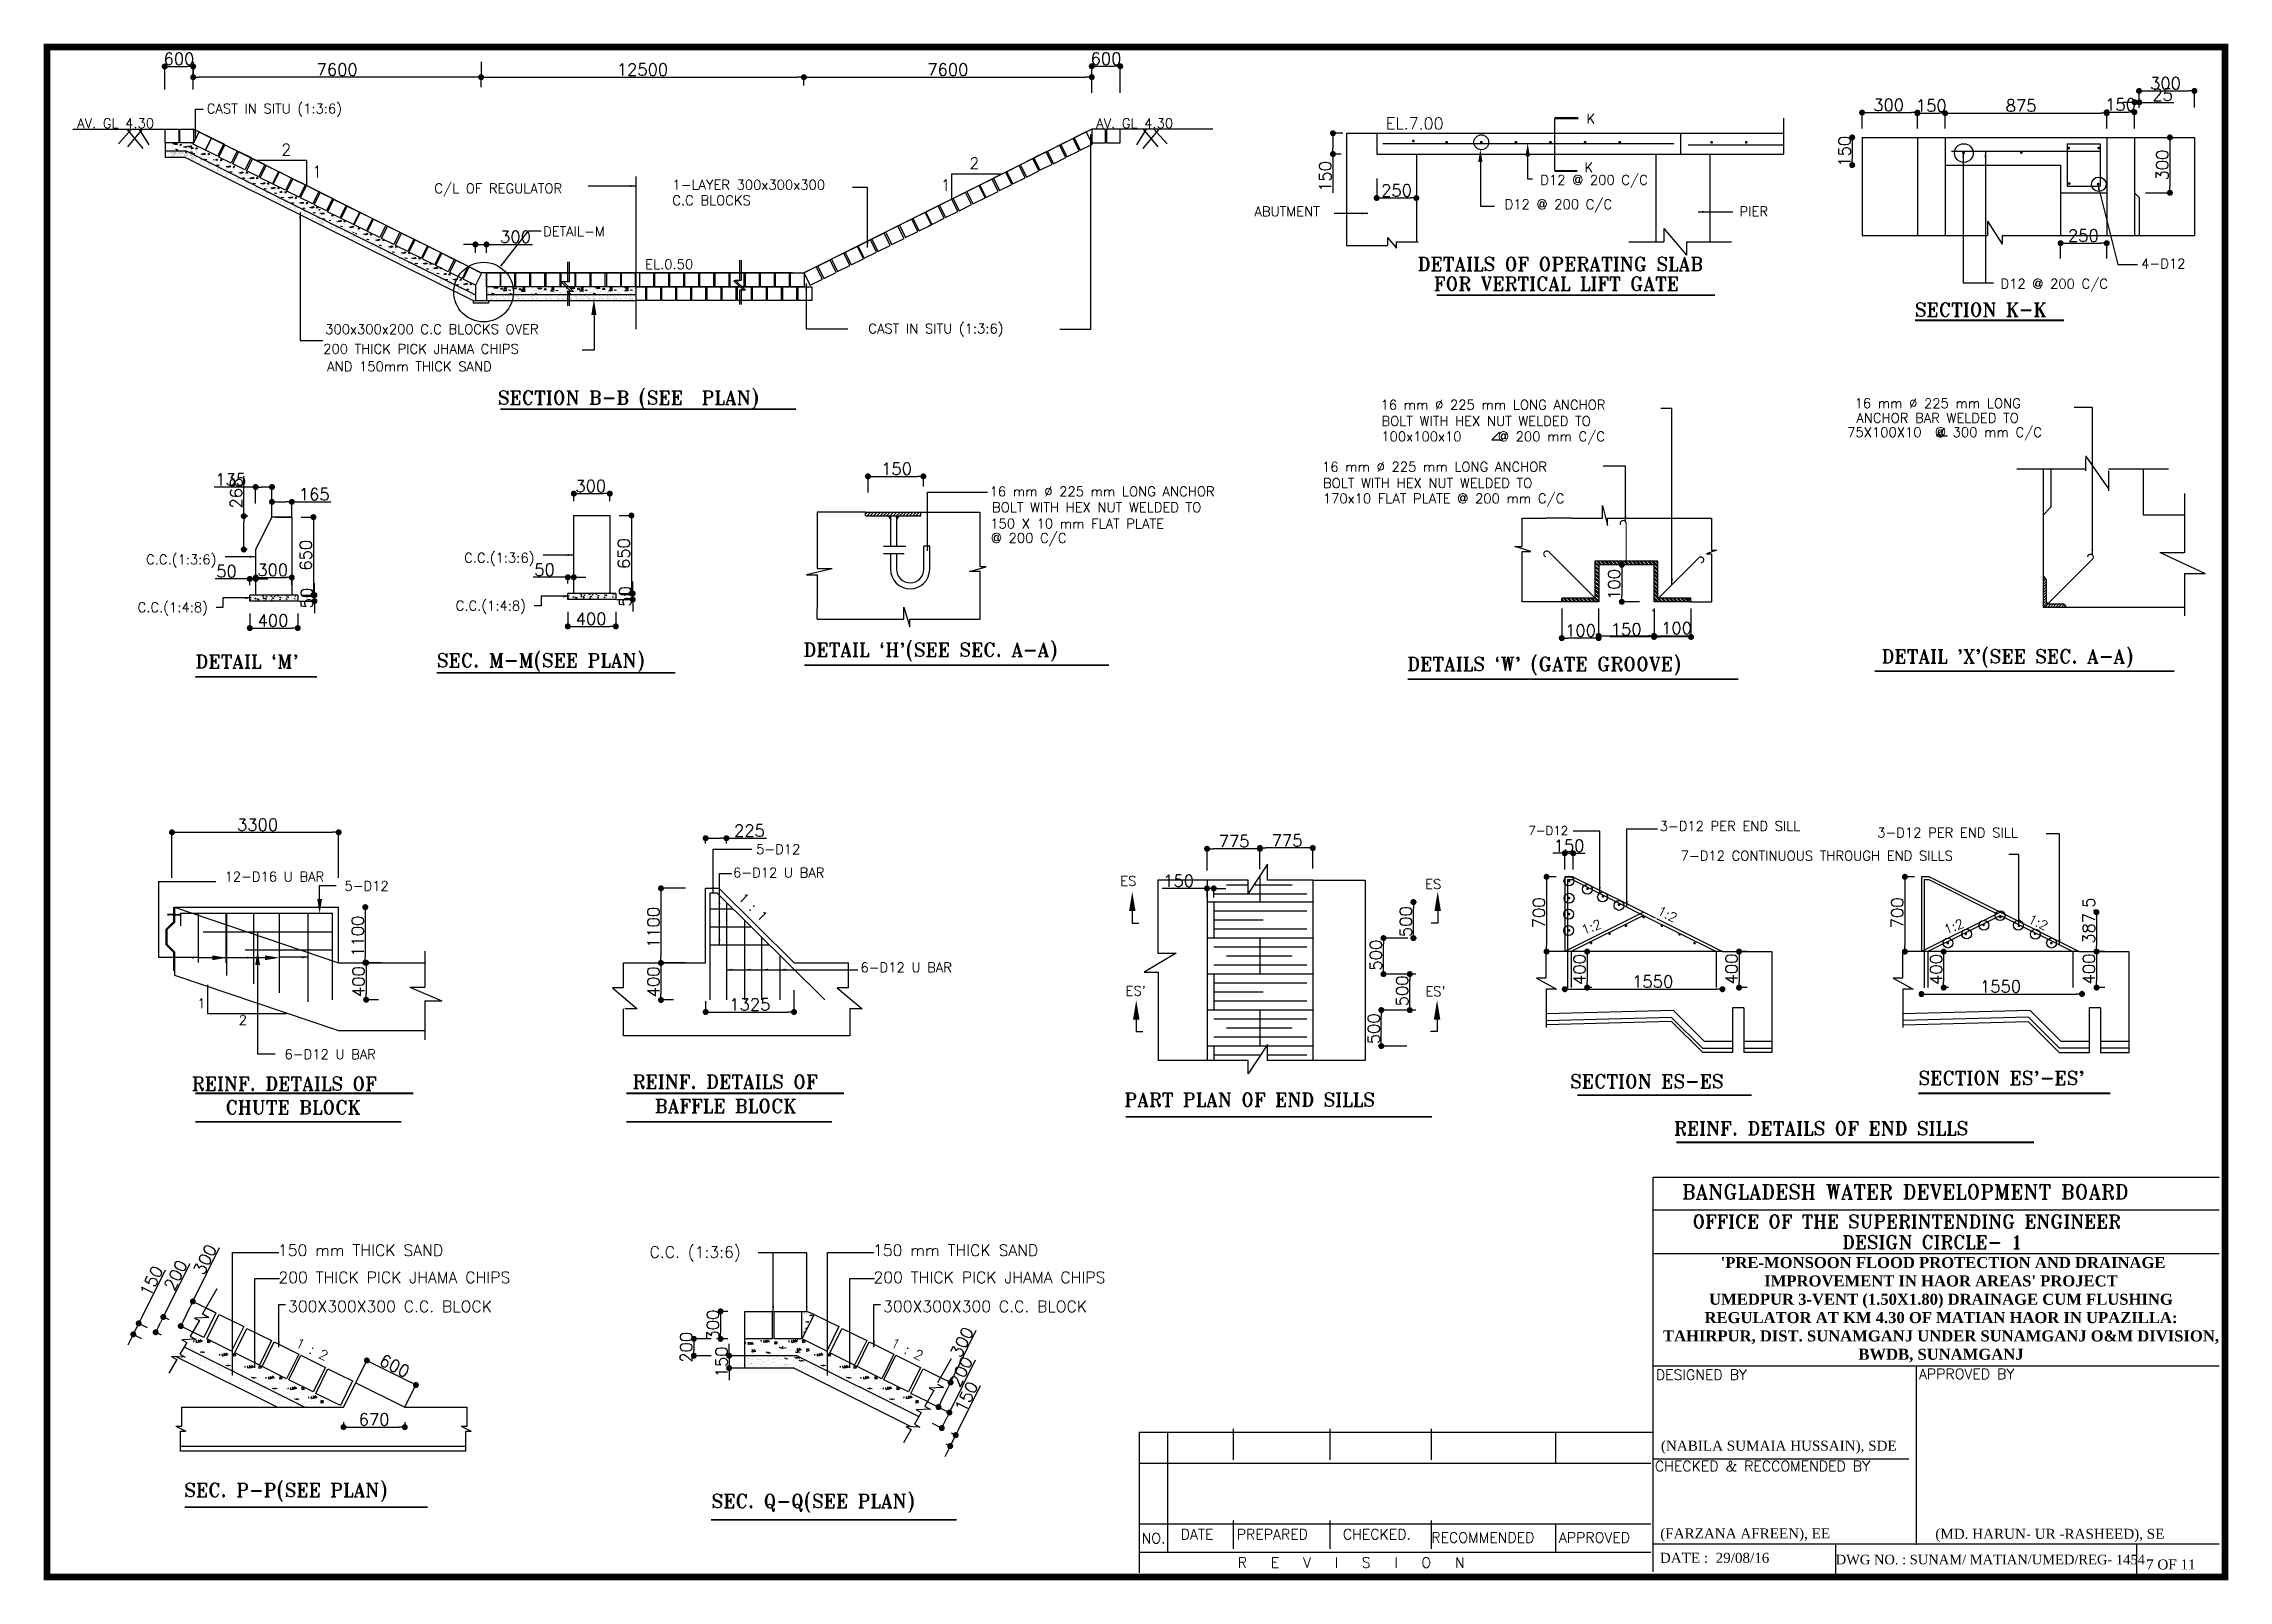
# Model space of a CAD drawing. Header units: metres. Extents: x -98554 to 27544620, y -161930 to 5264560.
# Drawn here: x 16543 to 71172, y 251460 to 289882 of the extents above; entities that cross this region are included whole.
import ezdxf
from ezdxf.enums import TextEntityAlignment as Align

# ---------------------------------------------------------------- set-up
doc = ezdxf.new("R2010")
doc.units = ezdxf.units.M
doc.header["$LTSCALE"] = 15
doc.header["$MEASUREMENT"] = 0
doc.linetypes.add('DASHED', pattern=[0.75, 0.5, -0.25])
doc.layers.get('0').update_dxf_attribs({"linetype": 'CONTINUOUS'})
doc.layers.get('Defpoints').update_dxf_attribs({"linetype": 'CONTINUOUS'})
doc.layers.add('Dotted line', color=7, linetype='DASHED')
doc.layers.add('LINE', color=7, linetype='CONTINUOUS')
doc.styles.add('BIG', font='ROMANT.SHX')
doc.styles.add('NASIR', font='romant.shx')
doc.styles.get("Standard").update_dxf_attribs({"font": 'arial.ttf'})
doc.dimstyles.new('ISO-25', dxfattribs={"dimtxt": 250, "dimasz": 2.5, "dimexe": 1.25, "dimexo": 0.625, "dimtad": 1, "dimtxsty": 'BIG', "dimcen": 2.5, "dimadec": 0, "dimazin": 0, "dimtfac": 1, "dimtmove": 0, "dimatfit": 3, "dimfxl": 1, "dimarcsym": 0})

msp = doc.modelspace()

# ---------------------------------------------------------------- texts
at = {"layer": 'LINE'}
for s, height, style, p in [('AV. GL 4.30', 241.33982, 'NASIR', (17379.815, 287771.444)), ('CAST IN SITU (1:3:6)', 241.33982, 'NASIR', (20620.616, 288137.703)), ('AV. GL 4.30', 241.33982, 'NASIR', (42862.594, 287771.444)), ('EL.7.00', 289.6078, 'NASIR', (50107.28, 287743.33)), ('K', 241.34, 'NASIR', (55123.575, 287887.839)), ('2', 286.131, 'BIG', (22485.157, 287089.377)), ('1', 286.131, 'BIG', (23257.71, 286538.692)), ('2', 286.131, 'BIG', (39692.638, 286749.628)), ('K', 241.34, 'NASIR', (55071.427, 286666.927)), ('C/L OF REGULATOR', 241.33982, 'NASIR', (26311.214, 286143.097)), ('1-LAYER 300x300x300 ', 241.33982, 'NASIR', (32265.506, 286234.584)), ('1', 286.131, 'BIG', (38974.586, 286198.943)), ('D12 @ 200 C/C', 241.33982, 'NASIR', (53967.018, 286355.126)), ('C.C BLOCKS', 241.3398, 'NASIR', (32261.129, 285845.324)), ('ABUTMENT', 241.3398, 'NASIR', (46819.702, 285566.734)), ('D12 @ 200 C/C', 241.33982, 'NASIR', (53074.78, 285745.13)), ('PIER', 241.3398, 'NASIR', (58949.631, 285566.734)), ('DETAIL-M', 241.3398, 'NASIR', (29030.225, 285067.012)), ('EL.0.50', 241.3398, 'NASIR', (31584.173, 284245.49)), ('DETAILS OF OPERATING SLAB ', 340.64086, 'BIG', (50899.339, 284200.199)), ('4-D12 ', 241.3398, 'NASIR', (68994.375, 284262.532)), ('FOR VERTICAL LIFT GATE', 340.64086, 'BIG', (51304.551, 283708.88)), ('D12 @ 200 C/C', 241.33982, 'NASIR', (65474.55, 283759.438)), ('SECTION K-K', 340.64086, 'BIG', (63331.516, 283062.48)), ('300x300x200 C.C BLOCKS OVER', 241.33982, 'NASIR', (23581.993, 282621.979)), ('CAST IN SITU (1:3:6)', 241.33982, 'NASIR', (37162.843, 282639.395)), (' 200 THICK PICK JHAMA CHIPS', 241.33982, 'NASIR', (23365.754, 282130.778)), ('AND 150mm THICK SAND', 241.33982, 'NASIR', (23631.889, 281690.279)), ('SECTION B-B (SEE  PLAN)', 340.64086, 'BIG', (27898.361, 280861.891)), ('16 mm %%c 225 mm LONG ANCHOR', 241.33982, 'NASIR', (49971.77, 280732.47)), ('16 mm %%c 225 mm LONG ', 241.33982, 'NASIR', (61826.005, 280770.836)), ('BOLT WITH HEX NUT WELDED TO', 241.33982, 'NASIR', (49995.608, 280324.897)), (' 75X100X10  @ 300 mm C/C', 241.33982, 'NASIR', (61475.664, 280047.033)), ('ANCHOR BAR WELDED TO', 241.33982, 'NASIR', (61869.34, 280403.309)), (' 100x100x10    @ 200 mm C/C', 241.33982, 'NASIR', (49826.738, 279940.388)), ('16 mm %%c 225 mm LONG ANCHOR', 241.33982, 'NASIR', (48509.311, 279182.26)), ('16 mm %%c 225 mm LONG ANCHOR', 241.33982, 'NASIR', (40197.768, 278565.436)), ('BOLT WITH HEX NUT WELDED TO', 241.33982, 'NASIR', (48533.149, 278774.687)), (' 170x10 FLAT PLATE @ 200 mm C/C', 241.33982, 'NASIR', (48364.278, 278390.178)), ('BOLT WITH HEX NUT WELDED TO', 241.33982, 'NASIR', (40256.734, 278167.994)), ('@ 200 C/C', 241.3398, 'NASIR', (40226.412, 277401.912)), (' 150 X 10 mm FLAT PLATE', 241.33982, 'NASIR', (40046.544, 277761.291)), ('C.C.(1:3:6)', 241.33982, 'NASIR', (19103.23, 276864.299)), ('C.C.(1:3:6)', 241.33982, 'NASIR', (27056.562, 276906.087)), ('C.C.(1:4:8)', 241.33982, 'NASIR', (18891.159, 275667.457)), ('C.C.(1:4:8)', 241.33982, 'NASIR', (26844.492, 275709.246)), ("DETAIL `H'(SEE SEC. A-A)", 340.64086, 'BIG', (35541.197, 274557.152)), ("DETAIL 'X'(SEE SEC. A-A)", 340.64086, 'BIG', (62501.682, 274394.002)), ("DETAIL `M'", 340.6409, 'BIG', (20337.24, 274263.884)), ('SEC. M-M(SEE PLAN)', 340.64086, 'BIG', (26372.846, 274293.77)), ("DETAILS `W' (GATE GROOVE)", 340.64086, 'BIG', (50639.102, 274204.093)), ('3-D12 PER END SILL', 241.33982, 'NASIR', (62391.585, 270034.734)), ('5-D12', 241.3398, 'NASIR', (34356.598, 269620.725)), ('7-D12 CONTINUOUS THROUGH END SILLS', 241.33982, 'NASIR', (57479.287, 269455.979)), ('12-D16 U BAR', 241.33982, 'NASIR', (21064.51, 268934.212)), ('5-D12 ', 241.3398, 'NASIR', (24063.23, 268701.789)), ('6-D12 U BAR', 241.33982, 'NASIR', (33780.748, 269036.052)), ('ES', 241.3398, 'NASIR', (43465.846, 268826.265)), ('ES', 241.3398, 'NASIR', (51090.071, 268748.771)), ('6-D12 U BAR', 241.33982, 'NASIR', (36968.515, 266663.63)), ("ES'", 241.3398, 'NASIR', (43597.314, 266078.533)), ("ES'", 241.3398, 'NASIR', (51093.834, 266066.825)), ('1', 241.34, 'NASIR', (20383.439, 265765.388)), ('2', 241.34, 'NASIR', (21419.686, 265349.468)), ('6-D12 U BAR', 241.33982, 'NASIR', (22563.87, 264492.35)), ('REINF. DETAILS OF ', 340.64086, 'BIG', (20245.05, 263706.783)), ('REINF. DETAILS OF ', 340.64086, 'BIG', (31267.489, 263755.889)), ('SECTION ES-ES', 340.64086, 'BIG', (54710.63, 263766.814)), ("SECTION ES'-ES'", 340.64086, 'BIG', (63421.754, 263849.662)), ('CHUTE BLOCK', 340.64086, 'BIG', (21088.139, 263117.776)), (' BAFFLE BLOCK', 340.64086, 'BIG', (31590.601, 263152.704)), ('PART PLAN OF END SILLS', 340.64086, 'BIG', (43567.102, 263308.113)), ('REINF. DETAILS OF END SILLS', 340.64086, 'BIG', (57309.324, 262591.249)), ('BANGLADESH WATER DEVELOPMENT BOARD', 364.97235, 'BIG', (57508.664, 260991.891)), ('OFFICE OF THE SUPERINTENDING ENGINEER', 335.04462, 'BIG', (57772.444, 260266.893)), ('DESIGN CIRCLE- 1', 335.04462, 'BIG', (61517.367, 259747.103)), ('C.C. (1:3:6)', 286.13054, 'BIG', (31693.087, 259523.694)), (' 200 THICK PICK JHAMA CHIPS', 286.13054, 'BIG', (22215.692, 258890.867)), (' 200 THICK PICK JHAMA CHIPS', 286.13054, 'BIG', (37097.302, 258890.867)), ('DESIGNED BY', 257.82531, 'BIG', (56859.12, 256471.981)), ('APPROVED BY', 257.82531, 'BIG', (63435.732, 256490.75)), ('CHECKED & RECCOMENDED BY', 257.82531, 'BIG', (56834.062, 254185.871)), ('SEC. P-P(SEE PLAN)', 340.64086, 'BIG', (20056.45, 253546.403)), ('SEC. Q-Q(SEE PLAN)', 340.64086, 'BIG', (33243.998, 253270.307)), ('NO.', 258.0613, 'BIG', (43997.103, 252381.961)), ('DATE', 258.0613, 'BIG', (44974.309, 252482.003)), ('PREPARED', 258.0613, 'BIG', (46376.478, 252482.003)), ('CHECKED.', 258.0613, 'BIG', (49030.225, 252482.003)), ('RECOMMENDED', 258.06126, 'BIG', (51242.708, 252400.63)), ('APPROVED', 258.0613, 'BIG', (54431.997, 252400.63)), ('   R   E   V   I   S   I   O   N', 258.06126, 'BIG', (45823.748, 251776.206))]:
    msp.add_text(s, height=height, dxfattribs=dict(at, style=style)).set_placement(p)
at = {"layer": 'LINE', "color": 3, "style": 'NASIR'}
for s, height, p in [('3-D12 PER END SILL', 241.33982, (56952.75, 270199.586)), ('7-D12', 217.2058, (53669.252, 270096.037))]:
    msp.add_text(s, height=height, dxfattribs=at).set_placement(p)
at = {"layer": 'LINE'}
for s, height, rotation, style, p in [('1 : 1', 241.3398, 316.0025451, 'NASIR', (33893.557, 268503.865)), ('1:2', 231.8835, 333.9251695, 'BIG', (56873.839, 268119.515)), ('1:2', 232.7767, 20.8864271, 'BIG', (55054.526, 267601.844)), ('1:2', 232.7767, 20.8864271, 'BIG', (64117.996, 267614.109)), ('1:2', 231.8835, 333.9251695, 'BIG', (66145.839, 267917.652)), ('1 : 2', 241.3398, 334.2033826, 'NASIR', (22818.971, 257312.722)), ('1 : 2', 241.3398, 334.2033826, 'NASIR', (37700.581, 257312.722))]:
    msp.add_text(s, height=height, rotation=rotation, dxfattribs=dict(at, style=style)).set_placement(p)
at = {"layer": 'LINE', "style": 'BIG'}
for s, p in [('150 mm THICK SAND', (22399.515, 259712.958)), ('150 mm THICK SAND', (37281.125, 259712.958)), ('300X300X300 C.C. BLOCK', (22652.386, 258308.131)), ('300X300X300 C.C. BLOCK', (37533.995, 258308.131))]:
    msp.add_text(s, height=286.13054, dxfattribs=at).set_placement(p, align=Align.MIDDLE_LEFT)
at = {"layer": 'LINE'}
for s, insert, char_height, width, attachment_point in [("{\\fTimes New Roman|b1|i0|c0|p18; 'PRE-MONSOON FLOOD PROTECTION AND DRAINAGE IMPROVEMENT IN HAOR AREAS' PROJECT\\PUMEDPUR 3-VENT (1.50X1.80) DRAINAGE CUM FLUSHING REGULATOR AT KM 4.30 OF MATIAN HAOR IN UPAZILLA: TAHIRPUR, DIST. SUNAMGANJ UNDER SUNAMGANJ O&M DIVISION, BWDB, SUNAMGANJ}", (63987.436, 259542.032), 275, 14083.62557, 2), ('{\\fTimes New Roman|b0|i0|c0|p18;DWG NO. : SUNAM/ MATIAN/UMED/REG- 1454}', (61354.056, 252099.325), 240, 7738.16383, 1)]:
    msp.add_mtext(s, dxfattribs=dict(at, insert=insert, char_height=char_height, width=width, attachment_point=attachment_point))
at = {"layer": 'LINE', "char_height": 250, "attachment_point": 1}
for s, insert in [('{\\fTimes New Roman|b0|i0|c0|p18;(NABILA SUMAIA HUSSAIN), SDE}', (56984.692, 254950.835)), ('{\\fTimes New Roman|b0|i0|c0|p18;(FARZANA AFREEN), EE}', (56967.45, 252758.242)), ('{\\fTimes New Roman|b0|i0|c0|p18;(MD. HARUN- UR -RASHEED), SE}', (63846.387, 252748.179)), ('{\\fTimes New Roman|b0|i0|c0|p18;DATE :  29/08/16}', (56957.392, 252147.411)), ('{\\fTimes New Roman|b0|i0|c0|p18; 7 OF 11}', (69022.827, 251981.052))]:
    msp.add_mtext(s, dxfattribs=dict(at, insert=insert))

# ---------------------------------------------------------------- blocks, each defined once
blk = doc.blocks.new('_Dot')
at = {"color": 0, "linetype": 'ByBlock', "lineweight": -2}
blk.add_line((-0.5, 0), (-1, 0), dxfattribs=at)
at = {"color": 0, "linetype": 'ByBlock', "const_width": 0.5}
blk.add_lwpolyline([(-0.25, 0, 1), (0.25, 0, 1)], format="xyb", close=True, dxfattribs=at)
blk = doc.blocks.new('*D3037')
at = {"layer": 'Defpoints', "color": 0}
for p in [(63500, 266137), (67514, 266198), (67514, 266120)]:
    blk.add_point(p, dxfattribs=at)
at = {"layer": 'LINE', "color": 0, "lineweight": -2}
for p, q in [((63500, 266136), (63500, 266119)), ((67514, 266198), (67514, 266119))]:
    blk.add_line(p, q, dxfattribs=at)
at = {"layer": 'LINE', "color": 5, "lineweight": -2}
blk.add_line((63650, 266120), (67364, 266120), dxfattribs=at)
at = {"layer": 'LINE', "color": 5, "lineweight": -2, "xscale": 150, "yscale": 150, "zscale": 150, "rotation": 180}
blk.add_blockref('_Dot', (63500, 266120), dxfattribs=at)
at = {"layer": 'LINE', "color": 5, "lineweight": -2, "xscale": 150, "yscale": 150, "zscale": 150}
blk.add_blockref('_Dot', (67514, 266120), dxfattribs=at)
at = {"layer": 'LINE', "color": 0, "insert": (65476, 266310), "char_height": 300, "attachment_point": 5, "style": 'BIG'}
blk.add_mtext('1550', dxfattribs=at)
blk = doc.blocks.new('*D3038')
at = {"layer": 'Defpoints', "color": 0}
for p in [(64173, 267180), (64054, 266280), (64173, 266280)]:
    blk.add_point(p, dxfattribs=at)
at = {"layer": 'LINE', "color": 0, "lineweight": -2}
for p, q in [((64173, 267180), (64052, 267180)), ((64173, 266280), (64052, 266280))]:
    blk.add_line(p, q, dxfattribs=at)
at = {"layer": 'LINE', "color": 5, "lineweight": -2}
blk.add_line((64054, 267030), (64054, 266430), dxfattribs=at)
at = {"layer": 'LINE', "color": 5, "lineweight": -2, "xscale": 150, "yscale": 150, "zscale": 150}
for p, rotation in [((64054, 267180), 90), ((64054, 266280), 270)]:
    blk.add_blockref('_Dot', p, dxfattribs=dict(at, rotation=rotation))
at = {"layer": 'LINE', "color": 0, "insert": (63864, 266733), "char_height": 300, "attachment_point": 5, "rotation": 90, "style": 'BIG'}
blk.add_mtext('400', dxfattribs=at)
blk = doc.blocks.new('*D3039')
at = {"layer": 'Defpoints', "color": 0}
for p in [(68085, 267180), (67878, 266280), (68085, 266280)]:
    blk.add_point(p, dxfattribs=at)
at = {"layer": 'LINE', "color": 0, "lineweight": -2}
for p, q in [((68084, 267180), (67877, 267180)), ((68084, 266280), (67877, 266280))]:
    blk.add_line(p, q, dxfattribs=at)
at = {"layer": 'LINE', "color": 5, "lineweight": -2}
blk.add_line((67878, 267030), (67878, 266430), dxfattribs=at)
at = {"layer": 'LINE', "color": 5, "lineweight": -2, "xscale": 150, "yscale": 150, "zscale": 150}
for p, rotation in [((67878, 267180), 90), ((67878, 266280), 270)]:
    blk.add_blockref('_Dot', p, dxfattribs=dict(at, rotation=rotation))
at = {"layer": 'LINE', "color": 0, "insert": (67688, 266745), "char_height": 300, "attachment_point": 5, "rotation": 90, "style": 'BIG'}
blk.add_mtext('400', dxfattribs=at)
blk = doc.blocks.new('*D3040')
at = {"layer": 'Defpoints', "color": 0}
for p in [(63326, 269051), (63085, 267180), (63326, 267180)]:
    blk.add_point(p, dxfattribs=at)
at = {"layer": 'LINE', "color": 0, "lineweight": -2}
for p, q in [((63326, 269051), (63084, 269051)), ((63326, 267180), (63084, 267180))]:
    blk.add_line(p, q, dxfattribs=at)
at = {"layer": 'LINE', "color": 5, "lineweight": -2}
blk.add_line((63085, 268901), (63085, 267330), dxfattribs=at)
at = {"layer": 'LINE', "color": 5, "lineweight": -2, "xscale": 150, "yscale": 150, "zscale": 150}
for p, rotation in [((63085, 269051), 90), ((63085, 267180), 270)]:
    blk.add_blockref('_Dot', p, dxfattribs=dict(at, rotation=rotation))
at = {"layer": 'LINE', "color": 0, "insert": (62895, 268149), "char_height": 300, "attachment_point": 5, "rotation": 90, "style": 'BIG'}
blk.add_mtext('700', dxfattribs=at)
blk = doc.blocks.new('*D3041')
at = {"layer": 'Defpoints', "color": 0}
for p in [(32590, 268763), (31978, 266897), (32590, 266897)]:
    blk.add_point(p, dxfattribs=at)
at = {"layer": 'LINE', "color": 0, "lineweight": -2}
for p, q in [((32589, 268763), (31977, 268763)), ((32589, 266897), (31977, 266897))]:
    blk.add_line(p, q, dxfattribs=at)
at = {"layer": 'LINE', "color": 5, "lineweight": -2}
blk.add_line((31978, 268613), (31978, 267047), dxfattribs=at)
at = {"layer": 'LINE', "color": 5, "lineweight": -2, "xscale": 150, "yscale": 150, "zscale": 150}
for p, rotation in [((31978, 268763), 90), ((31978, 266897), 270)]:
    blk.add_blockref('_Dot', p, dxfattribs=dict(at, rotation=rotation))
at = {"layer": 'LINE', "color": 0, "insert": (31788, 267784), "char_height": 300, "attachment_point": 5, "rotation": 90, "style": 'BIG'}
blk.add_mtext('1100', dxfattribs=at)
blk = doc.blocks.new('*D3042')
at = {"layer": 'Defpoints', "color": 0}
for p in [(35305, 266221), (33096, 265946), (35305, 265670)]:
    blk.add_point(p, dxfattribs=at)
at = {"layer": 'LINE', "color": 0, "lineweight": -2}
for p, q in [((35305, 266220), (35305, 265669)), ((33096, 265945), (33096, 265669))]:
    blk.add_line(p, q, dxfattribs=at)
at = {"layer": 'LINE', "color": 5, "lineweight": -2}
blk.add_line((33246, 265670), (35155, 265670), dxfattribs=at)
at = {"layer": 'LINE', "color": 5, "lineweight": -2, "xscale": 150, "yscale": 150, "zscale": 150, "rotation": 180}
blk.add_blockref('_Dot', (33096, 265670), dxfattribs=at)
at = {"layer": 'LINE', "color": 5, "lineweight": -2, "xscale": 150, "yscale": 150, "zscale": 150}
blk.add_blockref('_Dot', (35305, 265670), dxfattribs=at)
at = {"layer": 'LINE', "color": 0, "insert": (34201, 265860), "char_height": 300, "attachment_point": 5, "style": 'BIG'}
blk.add_mtext('1325', dxfattribs=at)
blk = doc.blocks.new('*D3043')
at = {"layer": 'Defpoints', "color": 0}
for p in [(24607, 268292), (24585, 266903), (24707, 266903)]:
    blk.add_point(p, dxfattribs=at)
at = {"layer": 'LINE', "color": 0, "lineweight": -2}
for p, q in [((24607, 268292), (24584, 268292)), ((24707, 266903), (24584, 266903))]:
    blk.add_line(p, q, dxfattribs=at)
at = {"layer": 'LINE', "color": 5, "lineweight": -2}
blk.add_line((24585, 268142), (24585, 267053), dxfattribs=at)
at = {"layer": 'LINE', "color": 5, "lineweight": -2, "xscale": 150, "yscale": 150, "zscale": 150}
for p, rotation in [((24585, 268292), 90), ((24585, 266903), 270)]:
    blk.add_blockref('_Dot', p, dxfattribs=dict(at, rotation=rotation))
at = {"layer": 'LINE', "color": 0, "insert": (24395, 267565), "char_height": 300, "attachment_point": 5, "rotation": 90, "style": 'BIG'}
blk.add_mtext('1100', dxfattribs=at)
blk = doc.blocks.new('*D3044')
at = {"layer": 'Defpoints', "color": 0}
for p in [(24995, 266903), (24606, 265977), (24917, 265977)]:
    blk.add_point(p, dxfattribs=at)
at = {"layer": 'LINE', "color": 0, "lineweight": -2}
for p, q in [((24994, 266903), (24605, 266903)), ((24917, 265977), (24605, 265977))]:
    blk.add_line(p, q, dxfattribs=at)
at = {"layer": 'LINE', "color": 5, "lineweight": -2}
blk.add_line((24606, 266753), (24606, 266127), dxfattribs=at)
at = {"layer": 'LINE', "color": 5, "lineweight": -2, "xscale": 150, "yscale": 150, "zscale": 150}
for p, rotation in [((24606, 266903), 90), ((24606, 265977), 270)]:
    blk.add_blockref('_Dot', p, dxfattribs=dict(at, rotation=rotation))
at = {"layer": 'LINE', "color": 0, "insert": (24416, 266429), "char_height": 300, "attachment_point": 5, "rotation": 90, "style": 'BIG'}
blk.add_mtext('400', dxfattribs=at)
blk = doc.blocks.new('*D3045')
at = {"layer": 'Defpoints', "color": 0}
for p in [(23918, 270163), (19751, 269021), (23918, 269021)]:
    blk.add_point(p, dxfattribs=at)
at = {"layer": 'LINE', "color": 0, "lineweight": -2}
for p, q in [((19751, 269022), (19751, 270164)), ((23918, 269022), (23918, 270164))]:
    blk.add_line(p, q, dxfattribs=at)
at = {"layer": 'LINE', "color": 5, "lineweight": -2}
blk.add_line((19901, 270163), (23768, 270163), dxfattribs=at)
at = {"layer": 'LINE', "color": 5, "lineweight": -2, "xscale": 150, "yscale": 150, "zscale": 150, "rotation": 180}
blk.add_blockref('_Dot', (19751, 270163), dxfattribs=at)
at = {"layer": 'LINE', "color": 5, "lineweight": -2, "xscale": 150, "yscale": 150, "zscale": 150}
blk.add_blockref('_Dot', (23918, 270163), dxfattribs=at)
at = {"layer": 'LINE', "color": 0, "insert": (21890, 270353), "char_height": 300, "attachment_point": 5, "style": 'BIG'}
blk.add_mtext('3300', dxfattribs=at)
blk = doc.blocks.new('*D3046')
at = {"layer": 'Defpoints', "color": 0}
for p in [(49031, 287642), (48782, 287123), (48990, 287123)]:
    blk.add_point(p, dxfattribs=at)
at = {"layer": 'LINE', "color": 0, "lineweight": -2}
for p, q in [((49031, 287642), (48781, 287642)), ((48989, 287123), (48781, 287123))]:
    blk.add_line(p, q, dxfattribs=at)
at = {"layer": 'LINE', "color": 5, "lineweight": -2}
for p, q in [((48782, 287492), (48782, 287273)), ((48782, 287123), (48782, 286150))]:
    blk.add_line(p, q, dxfattribs=at)
at = {"layer": 'LINE', "color": 5, "lineweight": -2, "xscale": 150, "yscale": 150, "zscale": 150}
for p, rotation in [((48782, 287642), 90), ((48782, 287123), 270)]:
    blk.add_blockref('_Dot', p, dxfattribs=dict(at, rotation=rotation))
at = {"layer": 'LINE', "color": 0, "insert": (48592, 286562), "char_height": 300, "attachment_point": 5, "rotation": 90, "style": 'BIG'}
blk.add_mtext('150', dxfattribs=at)
blk = doc.blocks.new('*X8')
at = {"color": 0}
for p, q in [((3676, -6321), (3725, -6271)), ((3676, -6312), (3717, -6271)), ((3676, -6303), (3708, -6271)), ((3676, -6294), (3699, -6271)), ((3676, -6285), (3690, -6271)), ((3676, -6276), (3681, -6271)), ((3676, -6329), (3732, -6273)), ((3676, -6338), (3718, -6296)), ((3676, -6347), (3704, -6319)), ((3676, -6356), (3690, -6342))]:
    blk.add_line(p, q, dxfattribs=at)
blk = doc.blocks.new('*D3047')
at = {"layer": 'Defpoints', "color": 0}
for p in [(37156, 278657), (38541, 279064), (38541, 278810)]:
    blk.add_point(p, dxfattribs=at)
at = {"layer": 'LINE', "color": 0, "lineweight": -2}
for p, q in [((37156, 278658), (37156, 279065)), ((38541, 278810), (38541, 279065))]:
    blk.add_line(p, q, dxfattribs=at)
at = {"layer": 'LINE', "color": 5, "lineweight": -2}
blk.add_line((37306, 279064), (38391, 279064), dxfattribs=at)
at = {"layer": 'LINE', "color": 5, "lineweight": -2, "xscale": 150, "yscale": 150, "zscale": 150, "rotation": 180}
blk.add_blockref('_Dot', (37156, 279064), dxfattribs=at)
at = {"layer": 'LINE', "color": 5, "lineweight": -2, "xscale": 150, "yscale": 150, "zscale": 150}
blk.add_blockref('_Dot', (38541, 279064), dxfattribs=at)
at = {"layer": 'LINE', "color": 0, "insert": (37868, 279254), "char_height": 300, "attachment_point": 5, "style": 'BIG'}
blk.add_mtext('150', dxfattribs=at)
blk = doc.blocks.new('*X7')
at = {"color": 0, "linetype": 'Continuous'}
for p, q in [((119120, 232080), (119175, 232135)), ((119163, 232035), (119263, 232135)), ((119251, 232035), (119351, 232135)), ((119340, 232035), (119440, 232135)), ((119428, 232035), (119528, 232135)), ((119517, 232035), (119617, 232135)), ((119605, 232035), (119705, 232135)), ((119693, 232035), (119793, 232135)), ((119782, 232035), (119882, 232135)), ((119870, 232035), (119970, 232135)), ((119959, 232035), (120059, 232135)), ((120047, 232035), (120147, 232135)), ((120135, 232035), (120235, 232135)), ((120224, 232035), (120324, 232135)), ((120312, 232035), (120412, 232135)), ((120401, 232035), (120501, 232135)), ((120489, 232035), (120589, 232135)), ((120577, 232035), (120620, 232078))]:
    blk.add_line(p, q, dxfattribs=at)
blk = doc.blocks.new('*D3048')
at = {"layer": 'Defpoints', "color": 0}
for p in [(56812, 275756), (57736, 275756), (56812, 275048)]:
    blk.add_point(p, dxfattribs=at)
at = {"layer": 'LINE', "color": 0, "lineweight": -2}
for p, q in [((56812, 275756), (56812, 275047)), ((57736, 275756), (57736, 275047))]:
    blk.add_line(p, q, dxfattribs=at)
at = {"layer": 'LINE', "color": 5, "lineweight": -2}
for p, q in [((56812, 275048), (55704, 275048)), ((57586, 275048), (56962, 275048))]:
    blk.add_line(p, q, dxfattribs=at)
at = {"layer": 'LINE', "color": 5, "lineweight": -2, "xscale": 150, "yscale": 150, "zscale": 150, "rotation": 180}
blk.add_blockref('_Dot', (56812, 275048), dxfattribs=at)
at = {"layer": 'LINE', "color": 5, "lineweight": -2, "xscale": 150, "yscale": 150, "zscale": 150}
blk.add_blockref('_Dot', (57736, 275048), dxfattribs=at)
at = {"layer": 'LINE', "color": 0, "insert": (56115, 275238), "char_height": 300, "attachment_point": 5, "style": 'BIG'}
blk.add_mtext('150', dxfattribs=at)
blk = doc.blocks.new('*D3049')
at = {"layer": 'Defpoints', "color": 0}
for p in [(55427, 275756), (56812, 275756), (55427, 275077)]:
    blk.add_point(p, dxfattribs=at)
at = {"layer": 'LINE', "color": 0, "lineweight": -2}
for p, q in [((55427, 275756), (55427, 275076)), ((56812, 275756), (56812, 275076))]:
    blk.add_line(p, q, dxfattribs=at)
at = {"layer": 'LINE', "color": 5, "lineweight": -2}
for p, q in [((55577, 275077), (56662, 275077)), ((56812, 275077), (57785, 275077))]:
    blk.add_line(p, q, dxfattribs=at)
at = {"layer": 'LINE', "color": 5, "lineweight": -2, "xscale": 150, "yscale": 150, "zscale": 150, "rotation": 180}
blk.add_blockref('_Dot', (55427, 275077), dxfattribs=at)
at = {"layer": 'LINE', "color": 5, "lineweight": -2, "xscale": 150, "yscale": 150, "zscale": 150}
blk.add_blockref('_Dot', (56812, 275077), dxfattribs=at)
at = {"layer": 'LINE', "color": 0, "insert": (57374, 275267), "char_height": 300, "attachment_point": 5, "style": 'BIG'}
blk.add_mtext('100', dxfattribs=at)
blk = doc.blocks.new('*D3050')
at = {"layer": 'Defpoints', "color": 0}
for p in [(54504, 275756), (55427, 275756), (54504, 275019)]:
    blk.add_point(p, dxfattribs=at)
at = {"layer": 'LINE', "color": 0, "lineweight": -2}
for p, q in [((54504, 275756), (54504, 275018)), ((55427, 275756), (55427, 275018))]:
    blk.add_line(p, q, dxfattribs=at)
at = {"layer": 'LINE', "color": 5, "lineweight": -2}
blk.add_line((55277, 275019), (54654, 275019), dxfattribs=at)
at = {"layer": 'LINE', "color": 5, "lineweight": -2, "xscale": 150, "yscale": 150, "zscale": 150, "rotation": 180}
blk.add_blockref('_Dot', (54504, 275019), dxfattribs=at)
at = {"layer": 'LINE', "color": 5, "lineweight": -2, "xscale": 150, "yscale": 150, "zscale": 150}
blk.add_blockref('_Dot', (55427, 275019), dxfattribs=at)
at = {"layer": 'LINE', "color": 0, "insert": (54974, 275209), "char_height": 300, "attachment_point": 5, "style": 'BIG'}
blk.add_mtext('100', dxfattribs=at)
blk = doc.blocks.new('*D3051')
at = {"layer": 'Defpoints', "color": 0}
for p in [(56451, 276851), (56006, 275928), (56451, 275928)]:
    blk.add_point(p, dxfattribs=at)
at = {"layer": 'LINE', "color": 0, "lineweight": -2}
for p, q in [((56451, 276851), (56005, 276851)), ((56451, 275928), (56005, 275928))]:
    blk.add_line(p, q, dxfattribs=at)
at = {"layer": 'LINE', "color": 5, "lineweight": -2}
blk.add_line((56006, 276701), (56006, 276078), dxfattribs=at)
at = {"layer": 'LINE', "color": 5, "lineweight": -2, "xscale": 150, "yscale": 150, "zscale": 150}
for p, rotation in [((56006, 276851), 90), ((56006, 275928), 270)]:
    blk.add_blockref('_Dot', p, dxfattribs=dict(at, rotation=rotation))
at = {"layer": 'LINE', "color": 0, "insert": (55816, 276361), "char_height": 300, "attachment_point": 5, "rotation": 90, "style": 'BIG'}
blk.add_mtext('100', dxfattribs=at)
blk = doc.blocks.new('*D3052')
at = {"layer": 'Defpoints', "color": 0}
for p in [(27338, 284649), (27615, 284862), (27615, 284649)]:
    blk.add_point(p, dxfattribs=at)
at = {"layer": 'LINE', "color": 5, "lineweight": -2}
for p, q in [((27188, 284862), (27038, 284862)), ((27338, 284862), (27615, 284862)), ((27765, 284862), (28766, 284862))]:
    blk.add_line(p, q, dxfattribs=at)
at = {"layer": 'LINE', "color": 0, "lineweight": -2}
for p, q in [((27338, 284650), (27338, 284863)), ((27615, 284650), (27615, 284863))]:
    blk.add_line(p, q, dxfattribs=at)
at = {"layer": 'LINE', "color": 5, "lineweight": -2, "xscale": 150, "yscale": 150, "zscale": 150}
blk.add_blockref('_Dot', (27338, 284862), dxfattribs=at)
at = {"layer": 'LINE', "color": 5, "lineweight": -2, "xscale": 150, "yscale": 150, "zscale": 150, "rotation": 180}
blk.add_blockref('_Dot', (27615, 284862), dxfattribs=at)
at = {"layer": 'LINE', "color": 0, "insert": (28341, 285052), "char_height": 300, "attachment_point": 5, "style": 'BIG'}
blk.add_mtext('300', dxfattribs=at)
blk = doc.blocks.new('*D3053')
at = {"layer": 'Defpoints', "color": 0}
for p in [(20281, 289312), (19569, 288732), (20281, 288732)]:
    blk.add_point(p, dxfattribs=at)
at = {"layer": 'LINE', "color": 0, "lineweight": -2}
for p, q in [((19569, 288733), (19569, 289314)), ((20281, 288733), (20281, 289314))]:
    blk.add_line(p, q, dxfattribs=at)
at = {"layer": 'LINE', "color": 5, "lineweight": -2}
blk.add_line((19719, 289312), (20131, 289312), dxfattribs=at)
at = {"layer": 'LINE', "color": 5, "lineweight": -2, "xscale": 150, "yscale": 150, "zscale": 150, "rotation": 180}
blk.add_blockref('_Dot', (19569, 289312), dxfattribs=at)
at = {"layer": 'LINE', "color": 5, "lineweight": -2, "xscale": 150, "yscale": 150, "zscale": 150}
blk.add_blockref('_Dot', (20281, 289312), dxfattribs=at)
at = {"layer": 'LINE', "color": 0, "insert": (19925, 289502), "char_height": 300, "attachment_point": 5, "style": 'BIG'}
blk.add_mtext('600', dxfattribs=at)
blk = doc.blocks.new('*D3054')
at = {"layer": 'Defpoints', "color": 0}
for p in [(35552, 289044), (27481, 288797), (35552, 288839)]:
    blk.add_point(p, dxfattribs=at)
at = {"layer": 'LINE', "color": 0, "lineweight": -2}
for p, q in [((27481, 288797), (27481, 289045)), ((35552, 288839), (35552, 289045))]:
    blk.add_line(p, q, dxfattribs=at)
at = {"layer": 'LINE', "color": 5, "lineweight": -2}
blk.add_line((27631, 289044), (35402, 289044), dxfattribs=at)
at = {"layer": 'LINE', "color": 5, "lineweight": -2, "xscale": 150, "yscale": 150, "zscale": 150, "rotation": 180}
blk.add_blockref('_Dot', (27481, 289044), dxfattribs=at)
at = {"layer": 'LINE', "color": 5, "lineweight": -2, "xscale": 150, "yscale": 150, "zscale": 150}
blk.add_blockref('_Dot', (35552, 289044), dxfattribs=at)
at = {"layer": 'LINE', "color": 0, "insert": (31516, 289234), "char_height": 300, "attachment_point": 5, "style": 'BIG'}
blk.add_mtext('12500', dxfattribs=at)
blk = doc.blocks.new('*D3055')
at = {"layer": 'Defpoints', "color": 0}
for p in [(43464, 289317), (42752, 288654), (43464, 288654)]:
    blk.add_point(p, dxfattribs=at)
at = {"layer": 'LINE', "color": 0, "lineweight": -2}
for p, q in [((42752, 288655), (42752, 289319)), ((43464, 288655), (43464, 289319))]:
    blk.add_line(p, q, dxfattribs=at)
at = {"layer": 'LINE', "color": 5, "lineweight": -2}
blk.add_line((42902, 289317), (43314, 289317), dxfattribs=at)
at = {"layer": 'LINE', "color": 5, "lineweight": -2, "xscale": 150, "yscale": 150, "zscale": 150, "rotation": 180}
blk.add_blockref('_Dot', (42752, 289317), dxfattribs=at)
at = {"layer": 'LINE', "color": 5, "lineweight": -2, "xscale": 150, "yscale": 150, "zscale": 150}
blk.add_blockref('_Dot', (43464, 289317), dxfattribs=at)
at = {"layer": 'LINE', "color": 0, "insert": (43108, 289507), "char_height": 300, "attachment_point": 5, "style": 'BIG'}
blk.add_mtext('600', dxfattribs=at)
blk = doc.blocks.new('*D3056')
at = {"layer": 'Defpoints', "color": 0}
for p in [(22251, 278797), (21843, 278381), (22251, 278314)]:
    blk.add_point(p, dxfattribs=at)
at = {"layer": 'LINE', "color": 5, "lineweight": -2}
for p, q in [((21843, 278797), (20808, 278797)), ((22101, 278797), (21993, 278797))]:
    blk.add_line(p, q, dxfattribs=at)
at = {"layer": 'LINE', "color": 0, "lineweight": -2}
for p, q in [((21843, 278381), (21843, 278798)), ((22251, 278315), (22251, 278798))]:
    blk.add_line(p, q, dxfattribs=at)
at = {"layer": 'LINE', "color": 5, "lineweight": -2, "xscale": 150, "yscale": 150, "zscale": 150, "rotation": 180}
blk.add_blockref('_Dot', (21843, 278797), dxfattribs=at)
at = {"layer": 'LINE', "color": 5, "lineweight": -2, "xscale": 150, "yscale": 150, "zscale": 150}
blk.add_blockref('_Dot', (22251, 278797), dxfattribs=at)
at = {"layer": 'LINE', "color": 0, "insert": (21219, 278987), "char_height": 300, "attachment_point": 5, "style": 'BIG'}
blk.add_mtext('135', dxfattribs=at)
blk = doc.blocks.new('*D3057')
at = {"layer": 'Defpoints', "color": 0}
for p in [(22746, 278425), (22251, 278044), (22746, 278044)]:
    blk.add_point(p, dxfattribs=at)
at = {"layer": 'LINE', "color": 0, "lineweight": -2}
for p, q in [((22251, 278044), (22251, 278427)), ((22746, 278044), (22746, 278427))]:
    blk.add_line(p, q, dxfattribs=at)
at = {"layer": 'LINE', "color": 5, "lineweight": -2}
for p, q in [((22401, 278425), (22596, 278425)), ((22746, 278425), (23719, 278425))]:
    blk.add_line(p, q, dxfattribs=at)
at = {"layer": 'LINE', "color": 5, "lineweight": -2, "xscale": 150, "yscale": 150, "zscale": 150, "rotation": 180}
blk.add_blockref('_Dot', (22251, 278425), dxfattribs=at)
at = {"layer": 'LINE', "color": 5, "lineweight": -2, "xscale": 150, "yscale": 150, "zscale": 150}
blk.add_blockref('_Dot', (22746, 278425), dxfattribs=at)
at = {"layer": 'LINE', "color": 0, "insert": (23308, 278615), "char_height": 300, "attachment_point": 5, "style": 'BIG'}
blk.add_mtext('165', dxfattribs=at)
blk = doc.blocks.new('*D3058')
at = {"layer": 'Defpoints', "color": 0}
for p in [(22983, 278044), (22983, 276094), (23287, 276094)]:
    blk.add_point(p, dxfattribs=at)
at = {"layer": 'LINE', "color": 0, "lineweight": -2}
for p, q in [((22984, 278044), (23288, 278044)), ((22984, 276094), (23288, 276094))]:
    blk.add_line(p, q, dxfattribs=at)
at = {"layer": 'LINE', "color": 5, "lineweight": -2}
blk.add_line((23287, 277894), (23287, 276244), dxfattribs=at)
at = {"layer": 'LINE', "color": 5, "lineweight": -2, "xscale": 150, "yscale": 150, "zscale": 150}
for p, rotation in [((23287, 278044), 90), ((23287, 276094), 270)]:
    blk.add_blockref('_Dot', p, dxfattribs=dict(at, rotation=rotation))
at = {"layer": 'LINE', "color": 0, "insert": (23097, 277091), "char_height": 300, "attachment_point": 5, "rotation": 90, "style": 'BIG'}
blk.add_mtext('650', dxfattribs=at)
blk = doc.blocks.new('*D3059')
at = {"layer": 'Defpoints', "color": 0}
for p in [(22920, 275944), (23004, 276094), (23314, 276094)]:
    blk.add_point(p, dxfattribs=at)
at = {"layer": 'LINE', "color": 0, "lineweight": -2}
for p, q in [((22921, 275944), (23316, 275944)), ((23005, 276094), (23316, 276094))]:
    blk.add_line(p, q, dxfattribs=at)
at = {"layer": 'LINE', "color": 5, "lineweight": -2}
for p, q in [((23314, 276244), (23314, 276394)), ((23314, 275944), (23314, 276094)), ((23314, 275794), (23314, 275644))]:
    blk.add_line(p, q, dxfattribs=at)
at = {"layer": 'LINE', "color": 5, "lineweight": -2, "xscale": 150, "yscale": 150, "zscale": 150}
for p, rotation in [((23314, 276094), 270), ((23314, 275944), 90)]:
    blk.add_blockref('_Dot', p, dxfattribs=dict(at, rotation=rotation))
at = {"layer": 'LINE', "color": 0, "insert": (23124, 276019), "char_height": 300, "attachment_point": 5, "rotation": 90, "style": 'BIG'}
blk.add_mtext('50', dxfattribs=at)
blk = doc.blocks.new('*D3060')
at = {"layer": 'Defpoints', "color": 0}
for p in [(21696, 275637), (22896, 275637), (22896, 275271)]:
    blk.add_point(p, dxfattribs=at)
at = {"layer": 'LINE', "color": 0, "lineweight": -2}
for p, q in [((21696, 275637), (21696, 275269)), ((22896, 275637), (22896, 275269))]:
    blk.add_line(p, q, dxfattribs=at)
at = {"layer": 'LINE', "color": 5, "lineweight": -2}
blk.add_line((21846, 275271), (22746, 275271), dxfattribs=at)
at = {"layer": 'LINE', "color": 5, "lineweight": -2, "xscale": 150, "yscale": 150, "zscale": 150, "rotation": 180}
blk.add_blockref('_Dot', (21696, 275271), dxfattribs=at)
at = {"layer": 'LINE', "color": 5, "lineweight": -2, "xscale": 150, "yscale": 150, "zscale": 150}
blk.add_blockref('_Dot', (22896, 275271), dxfattribs=at)
at = {"layer": 'LINE', "color": 0, "insert": (22277, 275461), "char_height": 300, "attachment_point": 5, "style": 'BIG'}
blk.add_mtext('400', dxfattribs=at)
blk = doc.blocks.new('*D3061')
at = {"layer": 'Defpoints', "color": 0}
for p in [(21546, 278069), (21651, 278069), (21633, 277234)]:
    blk.add_point(p, dxfattribs=at)
at = {"layer": 'LINE', "color": 5, "lineweight": -2}
for p, q in [((21546, 278069), (21546, 279070)), ((21546, 277384), (21546, 277919))]:
    blk.add_line(p, q, dxfattribs=at)
at = {"layer": 'LINE', "color": 0, "lineweight": -2}
for p, q in [((21650, 278069), (21544, 278069)), ((21633, 277234), (21544, 277234))]:
    blk.add_line(p, q, dxfattribs=at)
at = {"layer": 'LINE', "color": 5, "lineweight": -2, "xscale": 150, "yscale": 150, "zscale": 150}
for p, rotation in [((21546, 278069), 90), ((21546, 277234), 270)]:
    blk.add_blockref('_Dot', p, dxfattribs=dict(at, rotation=rotation))
at = {"layer": 'LINE', "color": 0, "insert": (21356, 278644), "char_height": 300, "attachment_point": 5, "rotation": 90, "style": 'BIG'}
blk.add_mtext('268', dxfattribs=at)
blk = doc.blocks.new('*D3062')
at = {"layer": 'Defpoints', "color": 0}
for p in [(21846, 276499), (21696, 276345), (21846, 276342)]:
    blk.add_point(p, dxfattribs=at)
at = {"layer": 'LINE', "color": 5, "lineweight": -2}
for p, q in [((21546, 276499), (20830, 276499)), ((21846, 276499), (21696, 276499)), ((21996, 276499), (22146, 276499))]:
    blk.add_line(p, q, dxfattribs=at)
at = {"layer": 'LINE', "color": 0, "lineweight": -2}
for p, q in [((21696, 276345), (21696, 276500)), ((21846, 276342), (21846, 276500))]:
    blk.add_line(p, q, dxfattribs=at)
at = {"layer": 'LINE', "color": 5, "lineweight": -2, "xscale": 150, "yscale": 150, "zscale": 150}
blk.add_blockref('_Dot', (21696, 276499), dxfattribs=at)
at = {"layer": 'LINE', "color": 5, "lineweight": -2, "xscale": 150, "yscale": 150, "zscale": 150, "rotation": 180}
blk.add_blockref('_Dot', (21846, 276499), dxfattribs=at)
at = {"layer": 'LINE', "color": 0, "insert": (21113, 276689), "char_height": 300, "attachment_point": 5, "style": 'BIG'}
blk.add_mtext('50', dxfattribs=at)
blk = doc.blocks.new('*D3063')
at = {"layer": 'Defpoints', "color": 0}
for p in [(22746, 276534), (21846, 276342), (22746, 276342)]:
    blk.add_point(p, dxfattribs=at)
at = {"layer": 'LINE', "color": 0, "lineweight": -2}
for p, q in [((21846, 276342), (21846, 276535)), ((22746, 276342), (22746, 276535))]:
    blk.add_line(p, q, dxfattribs=at)
at = {"layer": 'LINE', "color": 5, "lineweight": -2}
blk.add_line((21996, 276534), (22596, 276534), dxfattribs=at)
at = {"layer": 'LINE', "color": 5, "lineweight": -2, "xscale": 150, "yscale": 150, "zscale": 150, "rotation": 180}
blk.add_blockref('_Dot', (21846, 276534), dxfattribs=at)
at = {"layer": 'LINE', "color": 5, "lineweight": -2, "xscale": 150, "yscale": 150, "zscale": 150}
blk.add_blockref('_Dot', (22746, 276534), dxfattribs=at)
at = {"layer": 'LINE', "color": 0, "insert": (22270, 276724), "char_height": 300, "attachment_point": 5, "style": 'BIG'}
blk.add_mtext('300', dxfattribs=at)
blk = doc.blocks.new('*X6')
at = {"color": 0}
for p, q in [((-6203, -26936), (-6203, -26936)), ((-6193, -26933), (-6193, -26933)), ((-6192, -26905), (-6192, -26905)), ((-6187, -26944), (-6187, -26944)), ((-6186, -26911), (-6186, -26911)), ((-6185, -26915), (-6180, -26909)), ((-6185, -26915), (-6179, -26915)), ((-6179, -26915), (-6180, -26909)), ((-6178, -26935), (-6171, -26933)), ((-6178, -26935), (-6173, -26939)), ((-6173, -26939), (-6171, -26933)), ((-6154, -26940), (-6154, -26940)), ((-6140, -26935), (-6140, -26935)), ((-6139, -26928), (-6139, -26928)), ((-6137, -26938), (-6137, -26938)), ((-6135, -26904), (-6135, -26904)), ((-6114, -26925), (-6114, -26925)), ((-6113, -26921), (-6108, -26915)), ((-6113, -26921), (-6107, -26922)), ((-6107, -26922), (-6109, -26915)), ((-6095, -26930), (-6095, -26930)), ((-6094, -26903), (-6087, -26901)), ((-6094, -26903), (-6089, -26907)), ((-6091, -26900), (-6090, -26900)), ((-6091, -26900), (-6082, -26902)), ((-6089, -26907), (-6087, -26901)), ((-6086, -26937), (-6086, -26937)), ((-6085, -26930), (-6085, -26930)), ((-6082, -26902), (-6082, -26900)), ((-6077, -26920), (-6077, -26920)), ((-6042, -26927), (-6037, -26922)), ((-6042, -26927), (-6036, -26928)), ((-6037, -26920), (-6037, -26920)), ((-6036, -26928), (-6037, -26922)), ((-6034, -26943), (-6027, -26941)), ((-6034, -26943), (-6029, -26947)), ((-6033, -26923), (-6033, -26923)), ((-6033, -26939), (-6033, -26939)), ((-6029, -26947), (-6027, -26941)), ((-6015, -26948), (-6015, -26948)), ((-6013, -26912), (-6013, -26912)), ((-5992, -26902), (-5992, -26902)), ((-5988, -26908), (-5988, -26908)), ((-5984, -26917), (-5976, -26909)), ((-5984, -26917), (-5975, -26918)), ((-5984, -26950), (-5984, -26950)), ((-5983, -26917), (-5983, -26917)), ((-5979, -26910), (-5979, -26910)), ((-5979, -26942), (-5979, -26942)), ((-5977, -26943), (-5977, -26943)), ((-5975, -26918), (-5976, -26909)), ((-5970, -26934), (-5965, -26928)), ((-5970, -26934), (-5964, -26934)), ((-5964, -26934), (-5965, -26928)), ((-5951, -26903), (-5951, -26903)), ((-5950, -26911), (-5943, -26909)), ((-5950, -26911), (-5945, -26915)), ((-5945, -26915), (-5943, -26909)), ((-5938, -26904), (-5938, -26904)), ((-5932, -26942), (-5932, -26942)), ((-5931, -26909), (-5931, -26909)), ((-5926, -26944), (-5926, -26944)), ((-5920, -26900), (-5920, -26900)), ((-5914, -26934), (-5914, -26934)), ((-5898, -26940), (-5893, -26934)), ((-5898, -26940), (-5892, -26940)), ((-5892, -26940), (-5893, -26934)), ((-5889, -26931), (-5889, -26931)), ((-5887, -26950), (-5884, -26949)), ((-5885, -26906), (-5885, -26906)), ((-5884, -26950), (-5884, -26949)), ((-5881, -26935), (-5881, -26935)), ((-5880, -26902), (-5880, -26902)), ((-5877, -26934), (-5869, -26925)), ((-5877, -26934), (-5868, -26935)), ((-5873, -26946), (-5873, -26946)), ((-5868, -26935), (-5869, -26925)), ((-5866, -26950), (-5866, -26950)), ((-5851, -26926), (-5851, -26926)), ((-5832, -26909), (-5832, -26909)), ((-5830, -26929), (-5830, -26929)), ((-5826, -26946), (-5822, -26940)), ((-5826, -26946), (-5820, -26947)), ((-5820, -26947), (-5822, -26940)), ((-5819, -26948), (-5819, -26948))]:
    blk.add_line(p, q, dxfattribs=at)
blk = doc.blocks.new('*D3064')
at = {"layer": 'Defpoints', "color": 0}
for p in [(30699, 278631), (29799, 278438), (30699, 278438)]:
    blk.add_point(p, dxfattribs=at)
at = {"layer": 'LINE', "color": 0, "lineweight": -2}
for p, q in [((29799, 278439), (29799, 278632)), ((30699, 278439), (30699, 278632))]:
    blk.add_line(p, q, dxfattribs=at)
at = {"layer": 'LINE', "color": 5, "lineweight": -2}
blk.add_line((29949, 278631), (30549, 278631), dxfattribs=at)
at = {"layer": 'LINE', "color": 5, "lineweight": -2, "xscale": 150, "yscale": 150, "zscale": 150, "rotation": 180}
blk.add_blockref('_Dot', (29799, 278631), dxfattribs=at)
at = {"layer": 'LINE', "color": 5, "lineweight": -2, "xscale": 150, "yscale": 150, "zscale": 150}
blk.add_blockref('_Dot', (30699, 278631), dxfattribs=at)
at = {"layer": 'LINE', "color": 0, "insert": (30223, 278821), "char_height": 300, "attachment_point": 5, "style": 'BIG'}
blk.add_mtext('300', dxfattribs=at)
blk = doc.blocks.new('*D3065')
at = {"layer": 'Defpoints', "color": 0}
for p in [(29799, 276540), (29649, 276387), (29799, 276383)]:
    blk.add_point(p, dxfattribs=at)
at = {"layer": 'LINE', "color": 5, "lineweight": -2}
for p, q in [((29499, 276540), (28784, 276540)), ((29799, 276540), (29649, 276540)), ((29949, 276540), (30099, 276540))]:
    blk.add_line(p, q, dxfattribs=at)
at = {"layer": 'LINE', "color": 0, "lineweight": -2}
for p, q in [((29649, 276387), (29649, 276542)), ((29799, 276384), (29799, 276542))]:
    blk.add_line(p, q, dxfattribs=at)
at = {"layer": 'LINE', "color": 5, "lineweight": -2, "xscale": 150, "yscale": 150, "zscale": 150}
blk.add_blockref('_Dot', (29649, 276540), dxfattribs=at)
at = {"layer": 'LINE', "color": 5, "lineweight": -2, "xscale": 150, "yscale": 150, "zscale": 150, "rotation": 180}
blk.add_blockref('_Dot', (29799, 276540), dxfattribs=at)
at = {"layer": 'LINE', "color": 0, "insert": (29067, 276730), "char_height": 300, "attachment_point": 5, "style": 'BIG'}
blk.add_mtext('50', dxfattribs=at)
blk = doc.blocks.new('*D3066')
at = {"layer": 'Defpoints', "color": 0}
for p in [(29649, 275679), (30849, 275679), (30849, 275312)]:
    blk.add_point(p, dxfattribs=at)
at = {"layer": 'LINE', "color": 0, "lineweight": -2}
for p, q in [((29649, 275678), (29649, 275311)), ((30849, 275678), (30849, 275311))]:
    blk.add_line(p, q, dxfattribs=at)
at = {"layer": 'LINE', "color": 5, "lineweight": -2}
blk.add_line((29799, 275312), (30699, 275312), dxfattribs=at)
at = {"layer": 'LINE', "color": 5, "lineweight": -2, "xscale": 150, "yscale": 150, "zscale": 150, "rotation": 180}
blk.add_blockref('_Dot', (29649, 275312), dxfattribs=at)
at = {"layer": 'LINE', "color": 5, "lineweight": -2, "xscale": 150, "yscale": 150, "zscale": 150}
blk.add_blockref('_Dot', (30849, 275312), dxfattribs=at)
at = {"layer": 'LINE', "color": 0, "insert": (30231, 275502), "char_height": 300, "attachment_point": 5, "style": 'BIG'}
blk.add_mtext('400', dxfattribs=at)
blk = doc.blocks.new('*D3067')
at = {"layer": 'Defpoints', "color": 0}
for p in [(30878, 275985), (30962, 276135), (31272, 276135)]:
    blk.add_point(p, dxfattribs=at)
at = {"layer": 'LINE', "color": 5, "lineweight": -2}
for p, q in [((31272, 276285), (31272, 276435)), ((31272, 275985), (31272, 276135)), ((31272, 275835), (31272, 275685))]:
    blk.add_line(p, q, dxfattribs=at)
at = {"layer": 'LINE', "color": 0, "lineweight": -2}
for p, q in [((30879, 275985), (31273, 275985)), ((30962, 276135), (31273, 276135))]:
    blk.add_line(p, q, dxfattribs=at)
at = {"layer": 'LINE', "color": 5, "lineweight": -2, "xscale": 150, "yscale": 150, "zscale": 150}
for p, rotation in [((31272, 276135), 270), ((31272, 275985), 90)]:
    blk.add_blockref('_Dot', p, dxfattribs=dict(at, rotation=rotation))
at = {"layer": 'LINE', "color": 0, "insert": (31082, 276060), "char_height": 300, "attachment_point": 5, "rotation": 90, "style": 'BIG'}
blk.add_mtext('50', dxfattribs=at)
blk = doc.blocks.new('*D3068')
at = {"layer": 'Defpoints', "color": 0}
for p in [(30937, 278085), (30937, 276135), (31240, 276135)]:
    blk.add_point(p, dxfattribs=at)
at = {"layer": 'LINE', "color": 0, "lineweight": -2}
for p, q in [((30937, 278085), (31241, 278085)), ((30937, 276135), (31241, 276135))]:
    blk.add_line(p, q, dxfattribs=at)
at = {"layer": 'LINE', "color": 5, "lineweight": -2}
blk.add_line((31240, 277935), (31240, 276285), dxfattribs=at)
at = {"layer": 'LINE', "color": 5, "lineweight": -2, "xscale": 150, "yscale": 150, "zscale": 150}
for p, rotation in [((31240, 278085), 90), ((31240, 276135), 270)]:
    blk.add_blockref('_Dot', p, dxfattribs=dict(at, rotation=rotation))
at = {"layer": 'LINE', "color": 0, "insert": (31050, 277133), "char_height": 300, "attachment_point": 5, "rotation": 90, "style": 'BIG'}
blk.add_mtext('650', dxfattribs=at)
blk = doc.blocks.new('*D3069')
at = {"layer": 'Defpoints', "color": 0}
for p in [(20847, 258149), (19969, 257817), (20544, 257534)]:
    blk.add_point(p, dxfattribs=at)
at = {"layer": 'LINE', "color": 5, "lineweight": -2}
for p, q in [((20272, 258433), (20935, 259778)), ((20035, 257951), (20206, 258298))]:
    blk.add_line(p, q, dxfattribs=at)
at = {"layer": 'LINE', "color": 0, "lineweight": -2}
for p, q in [((20847, 258150), (20271, 258433)), ((20544, 257534), (19968, 257817))]:
    blk.add_line(p, q, dxfattribs=at)
at = {"layer": 'LINE', "color": 5, "lineweight": -2, "xscale": 150, "yscale": 150, "zscale": 150}
for p, rotation in [((20272, 258433), 63.7727970071237), ((19969, 257817), 243.7727970071237)]:
    blk.add_blockref('_Dot', p, dxfattribs=dict(at, rotation=rotation))
at = {"layer": 'LINE', "color": 0, "insert": (20577, 259480), "char_height": 300, "attachment_point": 5, "rotation": 63.7728, "style": 'BIG'}
blk.add_mtext('300', dxfattribs=at)
blk = doc.blocks.new('*D3070')
at = {"layer": 'Defpoints', "color": 0}
for p in [(19680, 257971), (19343, 257662), (19489, 257589)]:
    blk.add_point(p, dxfattribs=at)
at = {"layer": 'LINE', "color": 5, "lineweight": -2}
for p, q in [((19534, 258043), (20204, 259383)), ((19410, 257796), (19467, 257909))]:
    blk.add_line(p, q, dxfattribs=at)
at = {"layer": 'LINE', "color": 0, "lineweight": -2}
for p, q in [((19679, 257971), (19533, 258044)), ((19488, 257589), (19342, 257662))]:
    blk.add_line(p, q, dxfattribs=at)
at = {"layer": 'LINE', "color": 5, "lineweight": -2, "xscale": 150, "yscale": 150, "zscale": 150}
for p, rotation in [((19534, 258043), 63.43654979761127), ((19343, 257662), 243.4365497976113)]:
    blk.add_blockref('_Dot', p, dxfattribs=dict(at, rotation=rotation))
at = {"layer": 'LINE', "color": 0, "insert": (19843, 259088), "char_height": 300, "attachment_point": 5, "rotation": 63.4365, "style": 'BIG'}
blk.add_mtext('200', dxfattribs=at)
blk = doc.blocks.new('*D3071')
at = {"layer": 'Defpoints', "color": 0}
for p in [(18783, 257609), (18999, 257501), (19136, 257776)]:
    blk.add_point(p, dxfattribs=at)
at = {"layer": 'LINE', "color": 5, "lineweight": -2}
for p, q in [((18987, 258018), (19591, 259226)), ((18783, 257609), (18920, 257884)), ((18716, 257475), (18648, 257341))]:
    blk.add_line(p, q, dxfattribs=at)
at = {"layer": 'LINE', "color": 0, "lineweight": -2}
for p, q in [((19136, 257776), (18919, 257884)), ((18998, 257501), (18782, 257610))]:
    blk.add_line(p, q, dxfattribs=at)
at = {"layer": 'LINE', "color": 5, "lineweight": -2, "xscale": 150, "yscale": 150, "zscale": 150}
for p, rotation in [((18920, 257884), 243.436549797626), ((18783, 257609), 63.43654979762601)]:
    blk.add_blockref('_Dot', p, dxfattribs=dict(at, rotation=rotation))
at = {"layer": 'LINE', "color": 0, "insert": (19237, 258943), "char_height": 300, "attachment_point": 5, "rotation": 63.4365, "style": 'BIG'}
blk.add_mtext('150', dxfattribs=at)
blk = doc.blocks.new('*D3072')
at = {"layer": 'Defpoints', "color": 0}
for p in [(24346, 256402), (25850, 256344), (25572, 255788)]:
    blk.add_point(p, dxfattribs=at)
at = {"layer": 'LINE', "color": 0, "lineweight": -2}
for p, q in [((24346, 256402), (24624, 256958)), ((25573, 255789), (25851, 256345))]:
    blk.add_line(p, q, dxfattribs=at)
at = {"layer": 'LINE', "color": 5, "lineweight": -2}
blk.add_line((24758, 256890), (25716, 256411), dxfattribs=at)
at = {"layer": 'LINE', "color": 5, "lineweight": -2, "xscale": 150, "yscale": 150, "zscale": 150}
for p, rotation in [((24624, 256957), 153.4365497975979), ((25850, 256344), 333.4365497975979)]:
    blk.add_blockref('_Dot', p, dxfattribs=dict(at, rotation=rotation))
at = {"layer": 'LINE', "color": 0, "insert": (25319, 256822), "char_height": 300, "attachment_point": 5, "rotation": 333.4365, "style": 'BIG'}
blk.add_mtext('600', dxfattribs=at)
blk = doc.blocks.new('*D3073')
at = {"layer": 'Defpoints', "color": 0}
for p in [(24040, 255419), (25572, 255419), (25572, 255290)]:
    blk.add_point(p, dxfattribs=at)
at = {"layer": 'LINE', "color": 0, "lineweight": -2}
for p, q in [((24040, 255418), (24040, 255289)), ((25572, 255418), (25572, 255289))]:
    blk.add_line(p, q, dxfattribs=at)
at = {"layer": 'LINE', "color": 5, "lineweight": -2}
blk.add_line((24190, 255290), (25422, 255290), dxfattribs=at)
at = {"layer": 'LINE', "color": 5, "lineweight": -2, "xscale": 150, "yscale": 150, "zscale": 150, "rotation": 180}
blk.add_blockref('_Dot', (24040, 255290), dxfattribs=at)
at = {"layer": 'LINE', "color": 5, "lineweight": -2, "xscale": 150, "yscale": 150, "zscale": 150}
blk.add_blockref('_Dot', (25572, 255290), dxfattribs=at)
at = {"layer": 'LINE', "color": 0, "insert": (24805, 255480), "char_height": 300, "attachment_point": 5, "style": 'BIG'}
blk.add_mtext('670', dxfattribs=at)
blk = doc.blocks.new('*D3074')
at = {"layer": 'Defpoints', "color": 0}
for p in [(38954, 256541), (39222, 256408), (38651, 255925)]:
    blk.add_point(p, dxfattribs=at)
at = {"layer": 'LINE', "color": 5, "lineweight": -2}
for p, q in [((39222, 256408), (39864, 257711)), ((38985, 255927), (39156, 256274))]:
    blk.add_line(p, q, dxfattribs=at)
at = {"layer": 'LINE', "color": 0, "lineweight": -2}
for p, q in [((38955, 256540), (39224, 256408)), ((38651, 255925), (38920, 255792))]:
    blk.add_line(p, q, dxfattribs=at)
at = {"layer": 'LINE', "color": 5, "lineweight": -2, "xscale": 150, "yscale": 150, "zscale": 150}
for p, rotation in [((39222, 256408), 63.77279700713231), ((38919, 255793), 243.7727970071323)]:
    blk.add_blockref('_Dot', p, dxfattribs=dict(at, rotation=rotation))
at = {"layer": 'LINE', "color": 0, "insert": (39506, 257413), "char_height": 300, "attachment_point": 5, "rotation": 63.7728, "style": 'BIG'}
blk.add_mtext('300', dxfattribs=at)
blk = doc.blocks.new('*D3075')
at = {"layer": 'Defpoints', "color": 0}
for p in [(38954, 255773), (38763, 255386), (39193, 255656)]:
    blk.add_point(p, dxfattribs=at)
at = {"layer": 'LINE', "color": 5, "lineweight": -2}
for p, q in [((39193, 255656), (39842, 256974)), ((39068, 255403), (39126, 255521))]:
    blk.add_line(p, q, dxfattribs=at)
at = {"layer": 'LINE', "color": 0, "lineweight": -2}
for p, q in [((38955, 255773), (39194, 255655)), ((38764, 255386), (39003, 255268))]:
    blk.add_line(p, q, dxfattribs=at)
at = {"layer": 'LINE', "color": 5, "lineweight": -2, "xscale": 150, "yscale": 150, "zscale": 150}
for p, rotation in [((39193, 255656), 63.7727970071634), ((39002, 255268), 243.7727970071634)]:
    blk.add_blockref('_Dot', p, dxfattribs=dict(at, rotation=rotation))
at = {"layer": 'LINE', "color": 0, "insert": (39483, 256676), "char_height": 300, "attachment_point": 5, "rotation": 63.7728, "style": 'BIG'}
blk.add_mtext('200', dxfattribs=at)
blk = doc.blocks.new('*D3076')
at = {"layer": 'Defpoints', "color": 0}
for p in [(39238, 255147), (39101, 254872), (39350, 255091)]:
    blk.add_point(p, dxfattribs=at)
at = {"layer": 'LINE', "color": 5, "lineweight": -2}
for p, q in [((39418, 255225), (39972, 256334)), ((39146, 254682), (39079, 254548)), ((39213, 254816), (39350, 255091))]:
    blk.add_line(p, q, dxfattribs=at)
at = {"layer": 'LINE', "color": 0, "lineweight": -2}
for p, q in [((39239, 255147), (39352, 255090)), ((39102, 254872), (39214, 254816))]:
    blk.add_line(p, q, dxfattribs=at)
at = {"layer": 'LINE', "color": 5, "lineweight": -2, "xscale": 150, "yscale": 150, "zscale": 150}
for p, rotation in [((39350, 255091), 243.4365497975872), ((39213, 254816), 63.43654979758722)]:
    blk.add_blockref('_Dot', p, dxfattribs=dict(at, rotation=rotation))
at = {"layer": 'LINE', "color": 0, "insert": (39618, 256051), "char_height": 300, "attachment_point": 5, "rotation": 63.4365, "style": 'BIG'}
blk.add_mtext('150', dxfattribs=at)
blk = doc.blocks.new('*D3077')
at = {"layer": 'Defpoints', "color": 0}
for p in [(33655, 258185), (33468, 257498), (33655, 257498)]:
    blk.add_point(p, dxfattribs=at)
at = {"layer": 'LINE', "color": 0, "lineweight": -2}
for p, q in [((33654, 258185), (33467, 258185)), ((33654, 257498), (33467, 257498))]:
    blk.add_line(p, q, dxfattribs=at)
at = {"layer": 'LINE', "color": 5, "lineweight": -2}
blk.add_line((33468, 258035), (33468, 257648), dxfattribs=at)
at = {"layer": 'LINE', "color": 5, "lineweight": -2, "xscale": 150, "yscale": 150, "zscale": 150}
for p, rotation in [((33468, 258185), 90), ((33468, 257498), 270)]:
    blk.add_blockref('_Dot', p, dxfattribs=dict(at, rotation=rotation))
at = {"layer": 'LINE', "color": 0, "insert": (33278, 257842), "char_height": 300, "attachment_point": 5, "rotation": 90, "style": 'BIG'}
blk.add_mtext('300', dxfattribs=at)
blk = doc.blocks.new('*D3078')
at = {"layer": 'Defpoints', "color": 0}
for p in [(33237, 257498), (32801, 257076), (33237, 257076)]:
    blk.add_point(p, dxfattribs=at)
at = {"layer": 'LINE', "color": 0, "lineweight": -2}
for p, q in [((33236, 257498), (32800, 257498)), ((33236, 257076), (32800, 257076))]:
    blk.add_line(p, q, dxfattribs=at)
at = {"layer": 'LINE', "color": 5, "lineweight": -2}
blk.add_line((32801, 257348), (32801, 257226), dxfattribs=at)
at = {"layer": 'LINE', "color": 5, "lineweight": -2, "xscale": 150, "yscale": 150, "zscale": 150}
for p, rotation in [((32801, 257498), 90), ((32801, 257076), 270)]:
    blk.add_blockref('_Dot', p, dxfattribs=dict(at, rotation=rotation))
at = {"layer": 'LINE', "color": 0, "insert": (32611, 257287), "char_height": 300, "attachment_point": 5, "rotation": 90, "style": 'BIG'}
blk.add_mtext('200', dxfattribs=at)
blk = doc.blocks.new('*D3079')
at = {"layer": 'Defpoints', "color": 0}
for p in [(33683, 256767), (34070, 256767), (34072, 257076)]:
    blk.add_point(p, dxfattribs=at)
at = {"layer": 'LINE', "color": 5, "lineweight": -2}
for p, q in [((33683, 257226), (33683, 257376)), ((33683, 257076), (33683, 256767)), ((33683, 256617), (33683, 256467))]:
    blk.add_line(p, q, dxfattribs=at)
at = {"layer": 'LINE', "color": 0, "lineweight": -2}
for p, q in [((34071, 257076), (33682, 257076)), ((34070, 256767), (33682, 256767))]:
    blk.add_line(p, q, dxfattribs=at)
at = {"layer": 'LINE', "color": 5, "lineweight": -2, "xscale": 150, "yscale": 150, "zscale": 150}
for p, rotation in [((33683, 257076), 270), ((33683, 256767), 90)]:
    blk.add_blockref('_Dot', p, dxfattribs=dict(at, rotation=rotation))
at = {"layer": 'LINE', "color": 0, "insert": (33493, 256921), "char_height": 300, "attachment_point": 5, "rotation": 90, "style": 'BIG'}
blk.add_mtext('150', dxfattribs=at)
blk = doc.blocks.new('*D3080')
at = {"layer": 'Defpoints', "color": 0}
for p in [(45634, 269751), (45634, 269212), (46956, 269240)]:
    blk.add_point(p, dxfattribs=at)
at = {"layer": 'LINE', "color": 0, "lineweight": -2}
for p, q in [((45634, 269212), (45634, 269753)), ((46956, 269241), (46956, 269753))]:
    blk.add_line(p, q, dxfattribs=at)
at = {"layer": 'LINE', "color": 5, "lineweight": -2}
blk.add_line((46806, 269751), (45784, 269751), dxfattribs=at)
at = {"layer": 'LINE', "color": 5, "lineweight": -2, "xscale": 150, "yscale": 150, "zscale": 150, "rotation": 180}
blk.add_blockref('_Dot', (45634, 269751), dxfattribs=at)
at = {"layer": 'LINE', "color": 5, "lineweight": -2, "xscale": 150, "yscale": 150, "zscale": 150}
blk.add_blockref('_Dot', (46956, 269751), dxfattribs=at)
at = {"layer": 'LINE', "color": 0, "insert": (46311, 269941), "char_height": 300, "attachment_point": 5, "style": 'BIG'}
blk.add_mtext('775', dxfattribs=at)
blk = doc.blocks.new('*D3081')
at = {"layer": 'Defpoints', "color": 0}
for p in [(45634, 268761), (45634, 268531), (45803, 268531)]:
    blk.add_point(p, dxfattribs=at)
at = {"layer": 'LINE', "color": 5, "lineweight": -2}
for p, q in [((45484, 268761), (44511, 268761)), ((45803, 268761), (45634, 268761)), ((45953, 268761), (46103, 268761))]:
    blk.add_line(p, q, dxfattribs=at)
at = {"layer": 'LINE', "color": 0, "lineweight": -2}
for p, q in [((45634, 268532), (45634, 268762)), ((45803, 268532), (45803, 268762))]:
    blk.add_line(p, q, dxfattribs=at)
at = {"layer": 'LINE', "color": 5, "lineweight": -2, "xscale": 150, "yscale": 150, "zscale": 150}
blk.add_blockref('_Dot', (45634, 268761), dxfattribs=at)
at = {"layer": 'LINE', "color": 5, "lineweight": -2, "xscale": 150, "yscale": 150, "zscale": 150, "rotation": 180}
blk.add_blockref('_Dot', (45803, 268761), dxfattribs=at)
at = {"layer": 'LINE', "color": 0, "insert": (44923, 268951), "char_height": 300, "attachment_point": 5, "style": 'BIG'}
blk.add_mtext('150', dxfattribs=at)
blk = doc.blocks.new('*D3082')
at = {"layer": 'Defpoints', "color": 0}
for p in [(46956, 269771), (46956, 269257), (48278, 269257)]:
    blk.add_point(p, dxfattribs=at)
at = {"layer": 'LINE', "color": 0, "lineweight": -2}
for p, q in [((46956, 269257), (46956, 269773)), ((48278, 269257), (48278, 269773))]:
    blk.add_line(p, q, dxfattribs=at)
at = {"layer": 'LINE', "color": 5, "lineweight": -2}
blk.add_line((48128, 269771), (47106, 269771), dxfattribs=at)
at = {"layer": 'LINE', "color": 5, "lineweight": -2, "xscale": 150, "yscale": 150, "zscale": 150, "rotation": 180}
blk.add_blockref('_Dot', (46956, 269771), dxfattribs=at)
at = {"layer": 'LINE', "color": 5, "lineweight": -2, "xscale": 150, "yscale": 150, "zscale": 150}
blk.add_blockref('_Dot', (48278, 269771), dxfattribs=at)
at = {"layer": 'LINE', "color": 0, "insert": (47634, 269961), "char_height": 300, "attachment_point": 5, "style": 'BIG'}
blk.add_mtext('775', dxfattribs=at)
blk = doc.blocks.new('*D3083')
at = {"layer": 'Defpoints', "color": 0}
for p in [(49992, 265718), (50623, 265718), (50630, 264818)]:
    blk.add_point(p, dxfattribs=at)
at = {"layer": 'LINE', "color": 0, "lineweight": -2}
for p, q in [((50622, 265718), (49990, 265718)), ((50629, 264818), (49990, 264818))]:
    blk.add_line(p, q, dxfattribs=at)
at = {"layer": 'LINE', "color": 5, "lineweight": -2}
blk.add_line((49992, 264968), (49992, 265568), dxfattribs=at)
at = {"layer": 'LINE', "color": 5, "lineweight": -2, "xscale": 150, "yscale": 150, "zscale": 150}
for p, rotation in [((49992, 265718), 90), ((49992, 264818), 270)]:
    blk.add_blockref('_Dot', p, dxfattribs=dict(at, rotation=rotation))
at = {"layer": 'LINE', "color": 0, "insert": (49802, 265251), "char_height": 300, "attachment_point": 5, "rotation": 90, "style": 'BIG'}
blk.add_mtext('500', dxfattribs=at)
blk = doc.blocks.new('*D3084')
at = {"layer": 'Defpoints', "color": 0}
for p in [(50703, 266618), (50855, 266618), (50855, 265718)]:
    blk.add_point(p, dxfattribs=at)
at = {"layer": 'LINE', "color": 0, "lineweight": -2}
for p, q in [((50855, 266618), (50702, 266618)), ((50855, 265718), (50702, 265718))]:
    blk.add_line(p, q, dxfattribs=at)
at = {"layer": 'LINE', "color": 5, "lineweight": -2}
blk.add_line((50703, 265868), (50703, 266468), dxfattribs=at)
at = {"layer": 'LINE', "color": 5, "lineweight": -2, "xscale": 150, "yscale": 150, "zscale": 150}
for p, rotation in [((50703, 266618), 90), ((50703, 265718), 270)]:
    blk.add_blockref('_Dot', p, dxfattribs=dict(at, rotation=rotation))
at = {"layer": 'LINE', "color": 0, "insert": (50513, 266198), "char_height": 300, "attachment_point": 5, "rotation": 90, "style": 'BIG'}
blk.add_mtext('500', dxfattribs=at)
blk = doc.blocks.new('*D3085')
at = {"layer": 'Defpoints', "color": 0}
for p in [(50046, 267518), (50651, 267518), (50651, 266618)]:
    blk.add_point(p, dxfattribs=at)
at = {"layer": 'LINE', "color": 0, "lineweight": -2}
for p, q in [((50651, 267518), (50045, 267518)), ((50651, 266618), (50045, 266618))]:
    blk.add_line(p, q, dxfattribs=at)
at = {"layer": 'LINE', "color": 5, "lineweight": -2}
blk.add_line((50046, 266768), (50046, 267368), dxfattribs=at)
at = {"layer": 'LINE', "color": 5, "lineweight": -2, "xscale": 150, "yscale": 150, "zscale": 150}
for p, rotation in [((50046, 267518), 90), ((50046, 266618), 270)]:
    blk.add_blockref('_Dot', p, dxfattribs=dict(at, rotation=rotation))
at = {"layer": 'LINE', "color": 0, "insert": (49856, 267091), "char_height": 300, "attachment_point": 5, "rotation": 90, "style": 'BIG'}
blk.add_mtext('500', dxfattribs=at)
blk = doc.blocks.new('*D3086')
at = {"layer": 'Defpoints', "color": 0}
for p in [(50794, 268418), (50877, 268418), (50877, 267518)]:
    blk.add_point(p, dxfattribs=at)
at = {"layer": 'LINE', "color": 0, "lineweight": -2}
for p, q in [((50876, 268418), (50793, 268418)), ((50876, 267518), (50793, 267518))]:
    blk.add_line(p, q, dxfattribs=at)
at = {"layer": 'LINE', "color": 5, "lineweight": -2}
blk.add_line((50794, 267668), (50794, 268268), dxfattribs=at)
at = {"layer": 'LINE', "color": 5, "lineweight": -2, "xscale": 150, "yscale": 150, "zscale": 150}
for p, rotation in [((50794, 268418), 90), ((50794, 267518), 270)]:
    blk.add_blockref('_Dot', p, dxfattribs=dict(at, rotation=rotation))
at = {"layer": 'LINE', "color": 0, "insert": (50604, 267929), "char_height": 300, "attachment_point": 5, "rotation": 90, "style": 'BIG'}
blk.add_mtext('500', dxfattribs=at)
blk = doc.blocks.new('*D3087')
at = {"layer": 'Defpoints', "color": 0}
for p in [(33096, 269881), (33615, 270016), (33615, 269881)]:
    blk.add_point(p, dxfattribs=at)
at = {"layer": 'LINE', "color": 0, "lineweight": -2}
for p, q in [((33096, 269882), (33096, 270017)), ((33615, 269882), (33615, 270017))]:
    blk.add_line(p, q, dxfattribs=at)
at = {"layer": 'LINE', "color": 5, "lineweight": -2}
for p, q in [((33246, 270016), (33465, 270016)), ((33615, 270016), (34616, 270016))]:
    blk.add_line(p, q, dxfattribs=at)
at = {"layer": 'LINE', "color": 5, "lineweight": -2, "xscale": 150, "yscale": 150, "zscale": 150, "rotation": 180}
blk.add_blockref('_Dot', (33096, 270016), dxfattribs=at)
at = {"layer": 'LINE', "color": 5, "lineweight": -2, "xscale": 150, "yscale": 150, "zscale": 150}
blk.add_blockref('_Dot', (33615, 270016), dxfattribs=at)
at = {"layer": 'LINE', "color": 0, "insert": (34191, 270206), "char_height": 300, "attachment_point": 5, "style": 'BIG'}
blk.add_mtext('225', dxfattribs=at)
blk = doc.blocks.new('*D3088')
at = {"layer": 'Defpoints', "color": 0}
for p in [(32366, 266897), (31978, 265971), (32289, 265971)]:
    blk.add_point(p, dxfattribs=at)
at = {"layer": 'LINE', "color": 0, "lineweight": -2}
for p, q in [((32366, 266897), (31977, 266897)), ((32289, 265971), (31977, 265971))]:
    blk.add_line(p, q, dxfattribs=at)
at = {"layer": 'LINE', "color": 5, "lineweight": -2}
blk.add_line((31978, 266747), (31978, 266121), dxfattribs=at)
at = {"layer": 'LINE', "color": 5, "lineweight": -2, "xscale": 150, "yscale": 150, "zscale": 150}
for p, rotation in [((31978, 266897), 90), ((31978, 265971), 270)]:
    blk.add_blockref('_Dot', p, dxfattribs=dict(at, rotation=rotation))
at = {"layer": 'LINE', "color": 0, "insert": (31788, 266423), "char_height": 300, "attachment_point": 5, "rotation": 90, "style": 'BIG'}
blk.add_mtext('400', dxfattribs=at)
blk = doc.blocks.new('*D3089')
at = {"layer": 'Defpoints', "color": 0}
for p in [(54365, 269051), (54124, 267180), (54365, 267180)]:
    blk.add_point(p, dxfattribs=at)
at = {"layer": 'LINE', "color": 0, "lineweight": -2}
for p, q in [((54365, 269051), (54123, 269051)), ((54365, 267180), (54123, 267180))]:
    blk.add_line(p, q, dxfattribs=at)
at = {"layer": 'LINE', "color": 5, "lineweight": -2}
blk.add_line((54124, 268901), (54124, 267330), dxfattribs=at)
at = {"layer": 'LINE', "color": 5, "lineweight": -2, "xscale": 150, "yscale": 150, "zscale": 150}
for p, rotation in [((54124, 269051), 90), ((54124, 267180), 270)]:
    blk.add_blockref('_Dot', p, dxfattribs=dict(at, rotation=rotation))
at = {"layer": 'LINE', "color": 0, "insert": (53934, 268149), "char_height": 300, "attachment_point": 5, "rotation": 90, "style": 'BIG'}
blk.add_mtext('700', dxfattribs=at)
blk = doc.blocks.new('*D3090')
at = {"layer": 'Defpoints', "color": 0}
for p in [(59145, 267180), (58938, 266280), (59145, 266280)]:
    blk.add_point(p, dxfattribs=at)
at = {"layer": 'LINE', "color": 0, "lineweight": -2}
for p, q in [((59144, 267180), (58937, 267180)), ((59144, 266280), (58937, 266280))]:
    blk.add_line(p, q, dxfattribs=at)
at = {"layer": 'LINE', "color": 5, "lineweight": -2}
blk.add_line((58938, 267030), (58938, 266430), dxfattribs=at)
at = {"layer": 'LINE', "color": 5, "lineweight": -2, "xscale": 150, "yscale": 150, "zscale": 150}
for p, rotation in [((58938, 267180), 90), ((58938, 266280), 270)]:
    blk.add_blockref('_Dot', p, dxfattribs=dict(at, rotation=rotation))
at = {"layer": 'LINE', "color": 0, "insert": (58748, 266745), "char_height": 300, "attachment_point": 5, "rotation": 90, "style": 'BIG'}
blk.add_mtext('400', dxfattribs=at)
blk = doc.blocks.new('*D3091')
at = {"layer": 'Defpoints', "color": 0}
for p in [(55259, 267180), (55139, 266280), (55259, 266280)]:
    blk.add_point(p, dxfattribs=at)
at = {"layer": 'LINE', "color": 0, "lineweight": -2}
for p, q in [((55258, 267180), (55138, 267180)), ((55258, 266280), (55138, 266280))]:
    blk.add_line(p, q, dxfattribs=at)
at = {"layer": 'LINE', "color": 5, "lineweight": -2}
blk.add_line((55139, 267030), (55139, 266430), dxfattribs=at)
at = {"layer": 'LINE', "color": 5, "lineweight": -2, "xscale": 150, "yscale": 150, "zscale": 150}
for p, rotation in [((55139, 267180), 90), ((55139, 266280), 270)]:
    blk.add_blockref('_Dot', p, dxfattribs=dict(at, rotation=rotation))
at = {"layer": 'LINE', "color": 0, "insert": (54949, 266733), "char_height": 300, "attachment_point": 5, "rotation": 90, "style": 'BIG'}
blk.add_mtext('400', dxfattribs=at)
blk = doc.blocks.new('*D3092')
at = {"layer": 'Defpoints', "color": 0}
for p in [(54580, 266162), (58523, 266241), (58523, 266162)]:
    blk.add_point(p, dxfattribs=at)
at = {"layer": 'LINE', "color": 0, "lineweight": -2}
for p, q in [((54580, 266163), (54580, 266242)), ((58523, 266163), (58523, 266242))]:
    blk.add_line(p, q, dxfattribs=at)
at = {"layer": 'LINE', "color": 5, "lineweight": -2}
blk.add_line((54730, 266241), (58373, 266241), dxfattribs=at)
at = {"layer": 'LINE', "color": 5, "lineweight": -2, "xscale": 150, "yscale": 150, "zscale": 150, "rotation": 180}
blk.add_blockref('_Dot', (54580, 266241), dxfattribs=at)
at = {"layer": 'LINE', "color": 5, "lineweight": -2, "xscale": 150, "yscale": 150, "zscale": 150}
blk.add_blockref('_Dot', (58523, 266241), dxfattribs=at)
at = {"layer": 'LINE', "color": 0, "insert": (56778, 266431), "char_height": 300, "attachment_point": 5, "style": 'BIG'}
blk.add_mtext('1550', dxfattribs=at)
blk = doc.blocks.new('*D3093')
at = {"layer": 'Defpoints', "color": 0}
for p in [(54791, 269639), (54580, 269231), (54791, 269231)]:
    blk.add_point(p, dxfattribs=at)
at = {"layer": 'LINE', "color": 5, "lineweight": -2}
for p, q in [((54430, 269639), (54280, 269639)), ((54580, 269639), (54791, 269639)), ((54941, 269639), (55091, 269639))]:
    blk.add_line(p, q, dxfattribs=at)
at = {"layer": 'LINE', "color": 0, "lineweight": -2}
for p, q in [((54580, 269232), (54580, 269640)), ((54791, 269232), (54791, 269640))]:
    blk.add_line(p, q, dxfattribs=at)
at = {"layer": 'LINE', "color": 5, "lineweight": -2, "xscale": 150, "yscale": 150, "zscale": 150}
blk.add_blockref('_Dot', (54580, 269639), dxfattribs=at)
at = {"layer": 'LINE', "color": 5, "lineweight": -2, "xscale": 150, "yscale": 150, "zscale": 150, "rotation": 180}
blk.add_blockref('_Dot', (54791, 269639), dxfattribs=at)
at = {"layer": 'LINE', "color": 0, "insert": (54685, 269829), "char_height": 300, "attachment_point": 5, "style": 'BIG'}
blk.add_mtext('150', dxfattribs=at)
blk = doc.blocks.new('*D3094')
at = {"layer": 'Defpoints', "color": 0}
for p in [(20281, 289430), (20281, 289044), (27481, 289430)]:
    blk.add_point(p, dxfattribs=at)
at = {"layer": 'LINE', "color": 0, "lineweight": -2}
for p, q in [((20281, 289430), (20281, 289042)), ((27481, 289430), (27481, 289042))]:
    blk.add_line(p, q, dxfattribs=at)
at = {"layer": 'LINE', "color": 5, "lineweight": -2}
blk.add_line((27331, 289044), (20431, 289044), dxfattribs=at)
at = {"layer": 'LINE', "color": 5, "lineweight": -2, "xscale": 150, "yscale": 150, "zscale": 150, "rotation": 180}
blk.add_blockref('_Dot', (20281, 289044), dxfattribs=at)
at = {"layer": 'LINE', "color": 5, "lineweight": -2, "xscale": 150, "yscale": 150, "zscale": 150}
blk.add_blockref('_Dot', (27481, 289044), dxfattribs=at)
at = {"layer": 'LINE', "color": 0, "insert": (23881, 289234), "char_height": 300, "attachment_point": 5, "style": 'BIG'}
blk.add_mtext('7600', dxfattribs=at)
blk = doc.blocks.new('*D3095')
at = {"layer": 'Defpoints', "color": 0}
for p in [(35552, 289006), (42752, 289044), (42752, 289006)]:
    blk.add_point(p, dxfattribs=at)
at = {"layer": 'LINE', "color": 0, "lineweight": -2}
for p, q in [((35552, 289007), (35552, 289045)), ((42752, 289007), (42752, 289045))]:
    blk.add_line(p, q, dxfattribs=at)
at = {"layer": 'LINE', "color": 5, "lineweight": -2}
blk.add_line((35702, 289044), (42602, 289044), dxfattribs=at)
at = {"layer": 'LINE', "color": 5, "lineweight": -2, "xscale": 150, "yscale": 150, "zscale": 150, "rotation": 180}
blk.add_blockref('_Dot', (35552, 289044), dxfattribs=at)
at = {"layer": 'LINE', "color": 5, "lineweight": -2, "xscale": 150, "yscale": 150, "zscale": 150}
blk.add_blockref('_Dot', (42752, 289044), dxfattribs=at)
at = {"layer": 'LINE', "color": 0, "insert": (39152, 289234), "char_height": 300, "attachment_point": 5, "style": 'BIG'}
blk.add_mtext('7600', dxfattribs=at)
blk = doc.blocks.new('*D3096')
at = {"layer": 'Defpoints', "color": 0}
for p in [(49877, 286511), (50869, 286511), (50869, 286024)]:
    blk.add_point(p, dxfattribs=at)
at = {"layer": 'LINE', "color": 0, "lineweight": -2}
for p, q in [((49877, 286511), (49877, 286023)), ((50869, 286511), (50869, 286023))]:
    blk.add_line(p, q, dxfattribs=at)
at = {"layer": 'LINE', "color": 5, "lineweight": -2}
blk.add_line((50027, 286024), (50719, 286024), dxfattribs=at)
at = {"layer": 'LINE', "color": 5, "lineweight": -2, "xscale": 150, "yscale": 150, "zscale": 150, "rotation": 180}
blk.add_blockref('_Dot', (49877, 286024), dxfattribs=at)
at = {"layer": 'LINE', "color": 5, "lineweight": -2, "xscale": 150, "yscale": 150, "zscale": 150}
blk.add_blockref('_Dot', (50869, 286024), dxfattribs=at)
at = {"layer": 'LINE', "color": 0, "insert": (50373, 286214), "char_height": 300, "attachment_point": 5, "style": 'BIG'}
blk.add_mtext('250', dxfattribs=at)
blk = doc.blocks.new('*D3097')
at = {"layer": 'Defpoints', "color": 0}
for p in [(68132, 284894), (66977, 284513), (68132, 284513)]:
    blk.add_point(p, dxfattribs=at)
at = {"layer": 'LINE', "color": 0, "lineweight": -2}
for p, q in [((66977, 284513), (66977, 284895)), ((68132, 284513), (68132, 284895))]:
    blk.add_line(p, q, dxfattribs=at)
at = {"layer": 'LINE', "color": 5, "lineweight": -2}
blk.add_line((67127, 284894), (67982, 284894), dxfattribs=at)
at = {"layer": 'LINE', "color": 5, "lineweight": -2, "xscale": 150, "yscale": 150, "zscale": 150, "rotation": 180}
blk.add_blockref('_Dot', (66977, 284894), dxfattribs=at)
at = {"layer": 'LINE', "color": 5, "lineweight": -2, "xscale": 150, "yscale": 150, "zscale": 150}
blk.add_blockref('_Dot', (68132, 284894), dxfattribs=at)
at = {"layer": 'LINE', "color": 0, "insert": (67548, 285084), "char_height": 300, "attachment_point": 5, "style": 'BIG'}
blk.add_mtext('250', dxfattribs=at)
blk = doc.blocks.new('*D3098')
at = {"layer": 'Defpoints', "color": 0}
for p in [(61752, 287539), (61764, 286847), (61767, 286847)]:
    blk.add_point(p, dxfattribs=at)
at = {"layer": 'LINE', "color": 0, "lineweight": -2}
for p, q in [((61752, 287539), (61768, 287539)), ((61764, 286847), (61768, 286847))]:
    blk.add_line(p, q, dxfattribs=at)
at = {"layer": 'LINE', "color": 5, "lineweight": -2}
blk.add_line((61767, 287389), (61767, 286997), dxfattribs=at)
at = {"layer": 'LINE', "color": 5, "lineweight": -2, "xscale": 150, "yscale": 150, "zscale": 150}
for p, rotation in [((61767, 287539), 90), ((61767, 286847), 270)]:
    blk.add_blockref('_Dot', p, dxfattribs=dict(at, rotation=rotation))
at = {"layer": 'LINE', "color": 0, "insert": (61577, 287193), "char_height": 300, "attachment_point": 5, "rotation": 90, "style": 'BIG'}
blk.add_mtext('150', dxfattribs=at)
blk = doc.blocks.new('*D3099')
at = {"layer": 'Defpoints', "color": 0}
for p in [(69115, 287539), (69097, 286154), (69712, 286154)]:
    blk.add_point(p, dxfattribs=at)
at = {"layer": 'LINE', "color": 0, "lineweight": -2}
for p, q in [((69115, 287539), (69713, 287539)), ((69098, 286154), (69713, 286154))]:
    blk.add_line(p, q, dxfattribs=at)
at = {"layer": 'LINE', "color": 5, "lineweight": -2}
blk.add_line((69712, 287389), (69712, 286304), dxfattribs=at)
at = {"layer": 'LINE', "color": 5, "lineweight": -2, "xscale": 150, "yscale": 150, "zscale": 150}
for p, rotation in [((69712, 287539), 90), ((69712, 286154), 270)]:
    blk.add_blockref('_Dot', p, dxfattribs=dict(at, rotation=rotation))
at = {"layer": 'LINE', "color": 0, "insert": (69522, 286847), "char_height": 300, "attachment_point": 5, "rotation": 90, "style": 'BIG'}
blk.add_mtext('300', dxfattribs=at)
blk = doc.blocks.new('*D3100')
at = {"layer": 'Defpoints', "color": 0}
for p in [(68831, 288375), (68946, 288415), (68946, 288275)]:
    blk.add_point(p, dxfattribs=at)
at = {"layer": 'LINE', "color": 5, "lineweight": -2}
for p, q in [((68681, 288415), (68531, 288415)), ((68831, 288415), (68946, 288415)), ((69096, 288415), (69812, 288415))]:
    blk.add_line(p, q, dxfattribs=at)
at = {"layer": 'LINE', "color": 0, "lineweight": -2}
for p, q in [((68831, 288375), (68831, 288416)), ((68946, 288276), (68946, 288416))]:
    blk.add_line(p, q, dxfattribs=at)
at = {"layer": 'LINE', "color": 5, "lineweight": -2, "xscale": 150, "yscale": 150, "zscale": 150}
blk.add_blockref('_Dot', (68831, 288415), dxfattribs=at)
at = {"layer": 'LINE', "color": 5, "lineweight": -2, "xscale": 150, "yscale": 150, "zscale": 150, "rotation": 180}
blk.add_blockref('_Dot', (68946, 288415), dxfattribs=at)
at = {"layer": 'LINE', "color": 0, "insert": (69529, 288605), "char_height": 300, "attachment_point": 5, "style": 'BIG'}
blk.add_mtext('25', dxfattribs=at)
blk = doc.blocks.new('*D3101')
at = {"layer": 'Defpoints', "color": 0}
for p in [(70325, 288701), (68940, 288286), (70325, 288286)]:
    blk.add_point(p, dxfattribs=at)
at = {"layer": 'LINE', "color": 0, "lineweight": -2}
for p, q in [((68940, 288287), (68940, 288702)), ((70325, 288287), (70325, 288702))]:
    blk.add_line(p, q, dxfattribs=at)
at = {"layer": 'LINE', "color": 5, "lineweight": -2}
blk.add_line((69090, 288701), (70175, 288701), dxfattribs=at)
at = {"layer": 'LINE', "color": 5, "lineweight": -2, "xscale": 150, "yscale": 150, "zscale": 150, "rotation": 180}
blk.add_blockref('_Dot', (68940, 288701), dxfattribs=at)
at = {"layer": 'LINE', "color": 5, "lineweight": -2, "xscale": 150, "yscale": 150, "zscale": 150}
blk.add_blockref('_Dot', (70325, 288701), dxfattribs=at)
at = {"layer": 'LINE', "color": 0, "insert": (69601, 288891), "char_height": 300, "attachment_point": 5, "style": 'BIG'}
blk.add_mtext('300', dxfattribs=at)
blk = doc.blocks.new('*D3102')
at = {"layer": 'Defpoints', "color": 0}
for p in [(68824, 288168), (68132, 287761), (68824, 287761)]:
    blk.add_point(p, dxfattribs=at)
at = {"layer": 'LINE', "color": 0, "lineweight": -2}
for p, q in [((68132, 287762), (68132, 288169)), ((68824, 287762), (68824, 288169))]:
    blk.add_line(p, q, dxfattribs=at)
at = {"layer": 'LINE', "color": 5, "lineweight": -2}
blk.add_line((68282, 288168), (68674, 288168), dxfattribs=at)
at = {"layer": 'LINE', "color": 5, "lineweight": -2, "xscale": 150, "yscale": 150, "zscale": 150, "rotation": 180}
blk.add_blockref('_Dot', (68132, 288168), dxfattribs=at)
at = {"layer": 'LINE', "color": 5, "lineweight": -2, "xscale": 150, "yscale": 150, "zscale": 150}
blk.add_blockref('_Dot', (68824, 288168), dxfattribs=at)
at = {"layer": 'LINE', "color": 0, "insert": (68478, 288358), "char_height": 300, "attachment_point": 5, "style": 'BIG'}
blk.add_mtext('150', dxfattribs=at)
blk = doc.blocks.new('*D3103')
at = {"layer": 'Defpoints', "color": 0}
for p in [(68132, 288143), (64092, 287761), (68132, 287761)]:
    blk.add_point(p, dxfattribs=at)
at = {"layer": 'LINE', "color": 0, "lineweight": -2}
for p, q in [((64092, 287762), (64092, 288144)), ((68132, 287762), (68132, 288144))]:
    blk.add_line(p, q, dxfattribs=at)
at = {"layer": 'LINE', "color": 5, "lineweight": -2}
blk.add_line((64242, 288143), (67982, 288143), dxfattribs=at)
at = {"layer": 'LINE', "color": 5, "lineweight": -2, "xscale": 150, "yscale": 150, "zscale": 150, "rotation": 180}
blk.add_blockref('_Dot', (64092, 288143), dxfattribs=at)
at = {"layer": 'LINE', "color": 5, "lineweight": -2, "xscale": 150, "yscale": 150, "zscale": 150}
blk.add_blockref('_Dot', (68132, 288143), dxfattribs=at)
at = {"layer": 'LINE', "color": 0, "insert": (65991, 288333), "char_height": 300, "attachment_point": 5, "style": 'BIG'}
blk.add_mtext('875', dxfattribs=at)
blk = doc.blocks.new('*D3104')
at = {"layer": 'Defpoints', "color": 0}
for p in [(63399, 288159), (62014, 287761), (63399, 287761)]:
    blk.add_point(p, dxfattribs=at)
at = {"layer": 'LINE', "color": 0, "lineweight": -2}
for p, q in [((62014, 287762), (62014, 288161)), ((63399, 287762), (63399, 288161))]:
    blk.add_line(p, q, dxfattribs=at)
at = {"layer": 'LINE', "color": 5, "lineweight": -2}
blk.add_line((62164, 288159), (63249, 288159), dxfattribs=at)
at = {"layer": 'LINE', "color": 5, "lineweight": -2, "xscale": 150, "yscale": 150, "zscale": 150, "rotation": 180}
blk.add_blockref('_Dot', (62014, 288159), dxfattribs=at)
at = {"layer": 'LINE', "color": 5, "lineweight": -2, "xscale": 150, "yscale": 150, "zscale": 150}
blk.add_blockref('_Dot', (63399, 288159), dxfattribs=at)
at = {"layer": 'LINE', "color": 0, "insert": (62678, 288349), "char_height": 300, "attachment_point": 5, "style": 'BIG'}
blk.add_mtext('300', dxfattribs=at)
blk = doc.blocks.new('*D3105')
at = {"layer": 'Defpoints', "color": 0}
for p in [(64092, 288143), (63399, 287761), (64092, 287761)]:
    blk.add_point(p, dxfattribs=at)
at = {"layer": 'LINE', "color": 0, "lineweight": -2}
for p, q in [((63399, 287762), (63399, 288144)), ((64092, 287762), (64092, 288144))]:
    blk.add_line(p, q, dxfattribs=at)
at = {"layer": 'LINE', "color": 5, "lineweight": -2}
blk.add_line((63549, 288143), (63942, 288143), dxfattribs=at)
at = {"layer": 'LINE', "color": 5, "lineweight": -2, "xscale": 150, "yscale": 150, "zscale": 150, "rotation": 180}
blk.add_blockref('_Dot', (63399, 288143), dxfattribs=at)
at = {"layer": 'LINE', "color": 5, "lineweight": -2, "xscale": 150, "yscale": 150, "zscale": 150}
blk.add_blockref('_Dot', (64092, 288143), dxfattribs=at)
at = {"layer": 'LINE', "color": 0, "insert": (63745, 288333), "char_height": 300, "attachment_point": 5, "style": 'BIG'}
blk.add_mtext('150', dxfattribs=at)
blk = doc.blocks.new('*D3106')
at = {"layer": 'Defpoints', "color": 0}
for p in [(67842, 268166), (67842, 267180), (67875, 267180)]:
    blk.add_point(p, dxfattribs=at)
at = {"layer": 'LINE', "color": 0, "lineweight": -2}
for p, q in [((67842, 268166), (67877, 268166)), ((67842, 267180), (67877, 267180))]:
    blk.add_line(p, q, dxfattribs=at)
at = {"layer": 'LINE', "color": 5, "lineweight": -2}
blk.add_line((67875, 268016), (67875, 267330), dxfattribs=at)
at = {"layer": 'LINE', "color": 5, "lineweight": -2, "xscale": 150, "yscale": 150, "zscale": 150}
for p, rotation in [((67875, 268166), 90), ((67875, 267180), 270)]:
    blk.add_blockref('_Dot', p, dxfattribs=dict(at, rotation=rotation))
at = {"layer": 'LINE', "color": 0, "insert": (67685, 267954), "char_height": 300, "attachment_point": 5, "rotation": 90, "style": 'BIG'}
blk.add_mtext('387.5', dxfattribs=at)

# ---------------------------------------------------------------- dimensions: what is measured, and where the dimension line sits
at = {"layer": 'LINE'}
for base, p1, p2, text, picture, middle in [((20281.28, 289312.348), (19569.179, 288732.358), (20281.28, 288732.358), '600', '*D3053', (19925.23, 289312.348)), ((43463.691, 289317.305), (42751.59, 288654.037), (43463.691, 288654.037), '600', '*D3055', (43107.641, 289317.305)), ((70324.689, 288701.204), (68939.589, 288286.441), (70324.689, 288286.441), '300', '*D3101', (69600.751, 288701.204)), ((63399.189, 288159.412), (62014.089, 287761.193), (63399.189, 287761.193), '300', '*D3104', (62678.382, 288159.412)), ((64091.739, 288142.869), (63399.189, 287761.193), (64091.739, 287761.193), '150', '*D3105', (63745.464, 288142.869)), ((68131.614, 288142.869), (64091.739, 287761.193), (68131.614, 287761.193), '875', '*D3103', (65990.521, 288142.869)), ((68824.164, 288168.198), (68131.614, 287761.193), (68824.164, 287761.193), '150', '*D3102', (68477.889, 288168.198)), ((68131.614, 284894.215), (66977.364, 284512.54), (68131.614, 284512.54), '250', '*D3097', (67547.731, 284894.215)), ((22251.098, 278797.25), (21843.355, 278380.868), (22251.098, 278314.171), '135', '*D3056', (21219.104, 278797.25)), ((38540.788, 279063.609), (37155.919, 278657.208), (38540.788, 278809.599), '150', '*D3047', (37867.681, 279063.609)), ((22746.098, 278425.276), (22251.098, 278043.601), (22746.098, 278043.601), '165', '*D3057', (23307.526, 278425.276)), ((30699.43, 278630.636), (29799.43, 278438.412), (30699.43, 278438.412), '300', '*D3064', (30223.234, 278630.636)), ((21846.098, 276498.561), (21696.098, 276344.751), (21846.098, 276341.504), '50', '*D3062', (21113.24, 276498.561)), ((22746.098, 276533.728), (21846.098, 276341.504), (22746.098, 276341.504), '300', '*D3063', (22269.901, 276533.728)), ((29799.43, 276540.349), (29649.43, 276386.54), (29799.43, 276383.293), '50', '*D3065', (29066.573, 276540.349)), ((22896.098, 275270.702), (21696.098, 275637.136), (22896.098, 275637.136), '400', '*D3060', (22277.168, 275270.702)), ((30849.43, 275312.491), (29649.43, 275678.925), (30849.43, 275678.925), '400', '*D3066', (30230.5, 275312.491)), ((54503.881, 275018.912), (55427.281, 275756.342), (54503.881, 275756.342), '100', '*D3050', (54974.202, 275018.912)), ((55427.281, 275077.489), (56812.381, 275756.342), (55427.281, 275756.342), '100', '*D3049', (57373.81, 275077.489)), ((56812.381, 275048.2), (57736.383, 275756.342), (56812.381, 275756.342), '150', '*D3048', (56115.309, 275048.2)), ((23917.692, 270162.837), (19750.85, 269021.27), (23917.692, 269021.27), '3300', '*D3045', (21890.359, 270162.837)), ((58523.037, 266241.224), (54579.672, 266162.075), (58523.037, 266162.075), '1550', '*D3092', (56777.825, 266241.224)), ((67513.749, 266120.414), (63500.072, 266136.931), (67513.749, 266198.165), '1550', '*D3037', (65476.205, 266120.414)), ((25572.311, 255290.11), (24039.57, 255419.091), (25572.311, 255419.091), '670', '*D3073', (24804.644, 255290.11))]:
    dim = msp.add_linear_dim(base=base, p1=p1, p2=p2, text=text, dimstyle='ISO-25', override={"dimtxt": 300, "dimasz": 150, "dimgap": 40, "dimblk1": 'Dot', "dimblk2": 'Dot', "dimsah": 1, "dimclrd": 5}, dxfattribs=at)
    dim.commit()
    dim.dimension.update_dxf_attribs({"geometry": picture, "text_midpoint": middle, "dimtype": 160})
for base, p1, p2, text, picture, middle in [((20281.28, 289043.719), (27481.28, 289430.417), (20281.28, 289430.417), '7600', '*D3094', (23881.28, 289233.719)), ((35551.59, 289043.719), (27481.28, 288796.687), (35551.59, 288838.554), '12500', '*D3054', (31516.435, 289233.719)), ((42751.59, 289043.719), (35551.59, 289006.349), (42751.59, 289006.349), '7600', '*D3095', (39151.59, 289233.719)), ((68946.455, 288415.029), (68831.03, 288374.825), (68946.455, 288275.449), '25', '*D3100', (69529.312, 288605.029)), ((50869.243, 286024.473), (49876.568, 286511.215), (50869.243, 286511.215), '250', '*D3096', (50372.905, 286214.473)), ((27614.924, 284861.851), (27338.244, 284648.968), (27614.924, 284648.968), '300', '*D3052', (28340.638, 285051.851)), ((33614.821, 270015.634), (33096.02, 269881.286), (33614.821, 269881.286), '225', '*D3087', (34190.535, 270205.634)), ((35305.486, 265670.17), (33096.02, 265945.532), (35305.486, 266220.922), '1325', '*D3042', (34200.753, 265860.17))]:
    dim = msp.add_linear_dim(base=base, p1=p1, p2=p2, text=text, dimstyle='ISO-25', override={"dimtxt": 300, "dimasz": 150, "dimgap": 40, "dimblk1": 'Dot', "dimblk2": 'Dot', "dimsah": 1, "dimclrd": 5}, dxfattribs=at)
    dim.commit()
    dim.dimension.update_dxf_attribs({"geometry": picture, "text_midpoint": middle})
for base, p1, p2, text, picture, middle in [((48782.274, 287122.957), (49031.271, 287642.369), (48989.771, 287122.957), '150', '*D3046', (48592.274, 286561.528)), ((21545.543, 278068.601), (21633.32, 277233.601), (21650.682, 278068.601), '268', '*D3061', (21355.543, 278644.315))]:
    dim = msp.add_linear_dim(base=base, p1=p1, p2=p2, angle=90, text=text, dimstyle='ISO-25', override={"dimtxt": 300, "dimasz": 150, "dimgap": 40, "dimblk1": 'Dot', "dimblk2": 'Dot', "dimsah": 1, "dimclrd": 5}, dxfattribs=at)
    dim.commit()
    dim.dimension.update_dxf_attribs({"geometry": picture, "text_midpoint": middle})
for base, p1, p2, angle, text, picture, middle, dimtype in [((61767.228, 286846.697), (61751.705, 287539.247), (61763.701, 286846.697), 90, '150', '*D3098', (61767.228, 287192.972), 160), ((69712.186, 286154.147), (69114.789, 287539.247), (69096.893, 286154.147), 90, '300', '*D3099', (69712.186, 286846.697), 160), ((23286.523, 276093.601), (22983.324, 278043.601), (22983.324, 276093.601), 90, '650', '*D3058', (23286.523, 277091.412), 160), ((31239.856, 276135.389), (30936.656, 278085.389), (30936.656, 276135.389), 90, '650', '*D3068', (31239.856, 277133.2), 160), ((31272.009, 276135.389), (30877.986, 275985.389), (30961.656, 276135.389), 90, '50', '*D3067', (31272.009, 276060.389), 160), ((56006.29, 275927.962), (56451.132, 276851.362), (56451.132, 275927.962), 270, '100', '*D3051', (56006.29, 276361.268), 160), ((23314.384, 276093.601), (22920.361, 275943.601), (23004.031, 276093.601), 90, '50', '*D3059', (23314.384, 276018.601), 160), ((45634.316, 269751.398), (46956.191, 269239.958), (45634.316, 269211.775), 180, '775', '*D3080', (46310.731, 269751.398), 160), ((46956.191, 269771.42), (48278.066, 269256.789), (46956.191, 269256.789), 180, '775', '*D3082', (47633.744, 269771.42), 160), ((54790.61, 269639.016), (54579.672, 269231.343), (54790.61, 269231.343), 180, '150', '*D3093', (54685.141, 269639.016), 160), ((31977.861, 266896.674), (32589.815, 268762.553), (32589.815, 266896.674), 90, '1100', '*D3041', (31977.861, 267784.245), 160), ((45634.316, 268760.531), (45803.066, 268531.152), (45634.316, 268531.152), 180, '150', '*D3081', (44922.887, 268760.531), 160), ((54123.949, 267179.771), (54365.452, 269050.922), (54365.452, 267179.771), 90, '700', '*D3089', (54123.949, 268149.498), 160), ((63084.973, 267179.771), (63326.477, 269050.922), (63326.477, 267179.771), 90, '700', '*D3040', (63084.973, 268149.498), 160), ((24584.867, 266902.72), (24607.487, 268291.667), (24707.198, 266902.72), 90, '1100', '*D3043', (24584.867, 267565.499), 160), ((50794.163, 268417.844), (50876.873, 267517.844), (50876.873, 268417.844), 90, '500', '*D3086', (50794.163, 267929.183), 160), ((67875.378, 267179.771), (67841.542, 268165.612), (67841.542, 267179.771), 90, '387.5', '*D3106', (67875.378, 267954.431), 160), ((50046.228, 267517.844), (50651.366, 266617.844), (50651.366, 267517.844), 90, '500', '*D3085', (50046.228, 267090.964), 160), ((55139.5, 266279.771), (55259.086, 267179.771), (55259.086, 266279.771), 90, '400', '*D3091', (55139.5, 266732.66), 160), ((58937.866, 266279.771), (59144.557, 267179.771), (59144.557, 266279.771), 90, '400', '*D3090', (58937.866, 266745.158), 160), ((64053.589, 266279.771), (64173.175, 267179.771), (64173.175, 266279.771), 90, '400', '*D3038', (64053.589, 266732.66), 160), ((67877.878, 266279.771), (68084.57, 267179.771), (68084.57, 266279.771), 90, '400', '*D3039', (67877.878, 266745.158), 160), ((24606.102, 265976.755), (24994.581, 266902.72), (24917.417, 265976.755), 90, '400', '*D3044', (24606.102, 266429.209), 160), ((31977.861, 265970.709), (32366.341, 266896.674), (32289.177, 265970.709), 90, '400', '*D3088', (31977.861, 266423.163), 160), ((50702.952, 266617.844), (50855.153, 265717.844), (50855.153, 266617.844), 90, '500', '*D3084', (50702.952, 266198.078), 160), ((49991.502, 265717.844), (50629.713, 264817.844), (50622.682, 265717.844), 90, '500', '*D3083', (49991.502, 265250.525), 160), ((19969.063, 257816.838), (20847.483, 258149.26), (20544.141, 257533.526), 243.772797, '300', '*D3069', (20746.961, 259395.844), 161), ((18782.639, 257609.004), (19136.296, 257775.836), (18998.843, 257500.91), 243.4365498, '150', '*D3071', (19407.299, 258858.412), 161), ((19342.917, 257661.636), (19679.542, 257970.504), (19488.682, 257588.758), 243.4365498, '200', '*D3070', (20013.376, 259002.648), 161), ((33468.365, 257498.447), (33655.028, 258184.847), (33655.028, 257498.447), 90, '300', '*D3077', (33468.365, 257841.647), 160), ((32801.428, 257075.762), (33237.095, 257498.447), (33237.095, 257075.762), 90, '200', '*D3078', (32801.428, 257287.105), 160), ((33683.142, 256767.107), (34072.055, 257075.762), (34070.455, 256767.107), 90, '150', '*D3079', (33683.142, 256921.434), 160), ((39222.457, 256408.447), (38650.673, 255924.961), (38954.015, 256540.695), 63.772797, '300', '*D3074', (39676.056, 257329.178), 161), ((25850.014, 256343.901), (24346.084, 256401.526), (25572.311, 255788.455), 333.4365498, '600', '*D3072', (25233.655, 256652.059), 161), ((39192.542, 255655.711), (38763.446, 255385.794), (38954.255, 255773.104), 63.772797, '200', '*D3075', (39653.685, 256591.757), 161), ((39350.425, 255091.039), (39100.955, 254872.117), (39238.409, 255147.043), 63.4365498, '150', '*D3076', (39787.908, 255966.067), 161)]:
    dim = msp.add_linear_dim(base=base, p1=p1, p2=p2, angle=angle, text=text, dimstyle='ISO-25', override={"dimtxt": 300, "dimasz": 150, "dimgap": 40, "dimblk1": 'Dot', "dimblk2": 'Dot', "dimsah": 1, "dimclrd": 5}, dxfattribs=at)
    dim.commit()
    dim.dimension.update_dxf_attribs({"geometry": picture, "text_midpoint": middle, "dimtype": dimtype})

# ---------------------------------------------------------------- linework, layer by layer
at = {"layer": 'Dotted line', "ltscale": 500}
for p, q in [((63570.384, 268980.609), (63570.384, 266275.271)), ((63684.536, 268980.609), (65393.142, 268126.306))]:
    msp.add_line(p, q, dxfattribs=at)
at = {"layer": 'LINE'}
for p, q in [((54332.139, 288033.796), (54915.018, 288033.796)), ((54332.139, 288030.102), (54915.018, 288030.102)), ((54332.139, 288026.409), (54915.018, 288026.409)), ((54332.139, 288026.409), (54915.018, 288026.409)), ((54332.139, 288026.409), (54915.018, 288026.409)), ((54332.139, 288026.409), (54915.018, 288026.409)), ((54332.139, 288022.715), (54915.018, 288022.715)), ((54332.139, 288022.715), (54915.018, 288022.715)), ((54332.139, 288022.715), (54915.018, 288022.715)), ((54332.139, 288019.022), (54915.018, 288019.022)), ((54332.139, 288015.328), (54915.018, 288015.328)), ((54332.139, 288015.328), (54915.018, 288015.328)), ((54332.139, 288011.634), (54915.018, 288011.634)), ((54332.139, 288011.634), (54915.018, 288011.634)), ((54332.139, 288011.634), (54915.018, 288011.634)), ((54332.139, 286712.651), (54332.139, 288011.634)), ((54332.139, 288007.941), (54915.018, 288007.941)), ((60052.765, 288020.981), (60052.765, 287122.957)), ((17267.229, 287747.78), (19580.367, 287747.78)), ((18741.083, 287747.78), (18409.572, 287375.541)), ((18619.464, 287747.78), (19017.933, 287261.691)), ((19005.067, 287747.78), (18637.707, 287299.641)), ((18941.888, 287730.586), (19170.023, 287351.085)), ((19579.567, 287399.007), (19579.567, 287038.91)), ((19753.773, 287386.366), (19753.773, 287386.366)), ((19777.696, 287386.366), (19777.696, 287386.366)), ((19787.72, 287370.606), (19790.931, 287388.012)), ((19864.864, 287365.15), (19819.113, 287358.055)), ((19819.122, 287358.043), (19822.609, 287388.012)), ((19864.864, 287365.15), (19842.928, 287388.012)), ((19888.787, 287365.15), (19843.035, 287358.055)), ((19843.045, 287358.043), (19846.531, 287388.012)), ((19888.787, 287365.15), (19866.85, 287388.012)), ((19955.102, 287367.434), (19955.102, 287367.434)), ((19957, 287338.325), (19962.948, 287370.57)), ((19987.739, 287341.03), (19962.939, 287370.586)), ((19979.025, 287367.434), (19979.025, 287367.434)), ((19980.923, 287338.325), (19986.871, 287370.57)), ((20232.981, 287399.289), (20232.981, 287399.289)), ((20235.649, 287402.89), (20235.649, 287402.89)), ((20246.796, 287387.903), (20248.729, 287405.497)), ((20428.779, 287677.87), (20273.671, 287747.78)), ((20292.469, 287747.78), (27489.468, 284149.532)), ((42751.59, 287747.78), (38599.268, 285671.764)), ((41939.769, 287338.121), (42076.08, 287408.032)), ((45776.829, 287747.78), (43463.691, 287747.78)), ((44112.507, 287747.78), (43874.036, 287351.085)), ((44424.595, 287747.78), (44026.126, 287261.691)), ((44038.992, 287747.78), (44406.351, 287299.641)), ((44302.975, 287747.78), (44634.486, 287375.541)), ((49125.081, 287642.369), (60052.765, 287642.369)), ((49125.081, 287642.369), (49125.081, 284839.487)), ((49876.568, 287642.369), (49876.568, 287122.957)), ((50031.233, 287382.663), (57303.008, 287382.663)), ((57476.145, 287642.369), (57476.145, 287122.957)), ((62014.089, 287539.247), (62014.089, 285089.505)), ((62014.089, 287539.247), (70324.689, 287539.247)), ((63399.189, 287539.247), (63399.189, 285089.505)), ((64091.739, 287539.247), (64091.739, 285089.505)), ((67138.959, 287377.652), (67970.019, 287377.652)), ((67138.959, 287377.652), (67138.959, 286315.742)), ((67970.019, 287377.652), (67970.019, 286315.742)), ((68131.614, 287539.247), (68131.614, 285089.505)), ((68824.164, 287539.247), (68824.164, 285089.505)), ((70324.689, 287539.247), (70324.689, 285089.505)), ((20119.799, 287193.237), (19579.567, 287193.237)), ((20084.803, 287038.91), (19579.567, 287038.91)), ((19615.218, 287158.431), (19615.218, 287158.431)), ((19639.141, 287158.431), (19639.141, 287158.431)), ((19654.163, 287143.766), (19654.163, 287143.766)), ((19678.086, 287143.766), (19678.086, 287143.766)), ((19679.458, 287166.452), (19679.458, 287166.452)), ((19703.381, 287166.452), (19703.381, 287166.452)), ((19708.628, 287070.399), (19708.628, 287070.399)), ((19718.403, 287151.787), (19718.403, 287151.787)), ((19732.55, 287070.399), (19732.55, 287070.399)), ((19740.774, 287315.937), (19740.774, 287315.937)), ((19742.326, 287151.787), (19742.326, 287151.787)), ((19744.192, 287119.132), (19744.192, 287119.132)), ((19745.523, 287154.9), (19745.523, 287154.9)), ((19745.773, 287095.7), (19745.773, 287095.7)), ((19748.614, 287139.897), (19748.614, 287139.897)), ((19759.719, 287151.219), (19759.719, 287151.219)), ((19759.778, 287274.317), (19759.778, 287274.317)), ((19762.869, 287259.315), (19762.869, 287259.315)), ((19769.696, 287095.7), (19769.696, 287095.7)), ((19772.536, 287139.897), (19772.536, 287139.897)), ((19772.867, 287078.42), (19772.867, 287078.42)), ((19774.101, 287330.817), (19774.101, 287330.817)), ((19781.952, 287058.958), (19781.952, 287058.958)), ((19783.641, 287151.219), (19783.641, 287151.219)), ((19786.792, 287259.315), (19786.792, 287259.315)), ((19796.161, 287123.636), (19796.161, 287123.636)), ((19796.79, 287078.42), (19796.79, 287078.42)), ((19798.023, 287330.817), (19798.023, 287330.817)), ((19799.908, 287166.452), (19799.908, 287166.452)), ((19808.432, 287127.154), (19808.432, 287127.154)), ((19809.763, 287162.922), (19809.763, 287162.922)), ((19810.013, 287103.721), (19810.013, 287103.721)), ((19812.854, 287147.919), (19812.854, 287147.919)), ((19815.279, 287073.838), (19815.279, 287073.838)), ((19817.583, 287135.066), (19817.583, 287135.066)), ((19820.084, 287123.636), (19820.084, 287123.636)), ((19823.831, 287166.452), (19823.831, 287166.452)), ((19823.958, 287159.241), (19823.958, 287159.241)), ((19831.838, 287254.483), (19831.838, 287254.483)), ((19833.935, 287103.721), (19833.935, 287103.721)), ((19836.776, 287147.919), (19836.776, 287147.919)), ((19838.853, 287151.787), (19838.853, 287151.787)), ((19841.505, 287135.066), (19841.505, 287135.066)), ((19846.192, 287066.98), (19846.192, 287066.98)), ((19883.193, 287222.62), (19847.174, 287236.447)), ((19847.881, 287159.241), (19847.881, 287159.241)), ((19855.761, 287254.483), (19855.761, 287254.483)), ((19860.401, 287131.658), (19860.401, 287131.658)), ((19862.776, 287151.787), (19862.776, 287151.787)), ((19907.116, 287222.62), (19871.097, 287236.447)), ((19879.519, 287081.859), (19879.519, 287081.859)), ((19881.823, 287143.088), (19881.823, 287143.088)), ((19884.324, 287131.658), (19884.324, 287131.658)), ((19893.244, 287174.682), (19893.244, 287174.682)), ((19893.317, 287078.42), (19893.317, 287078.42)), ((19905.745, 287143.088), (19905.745, 287143.088)), ((19916.76, 287313.897), (19916.76, 287313.897)), ((19917.24, 287078.42), (19917.24, 287078.42)), ((19928.882, 287127.154), (19928.882, 287127.154)), ((19930.213, 287162.922), (19930.213, 287162.922)), ((19930.463, 287103.721), (19930.463, 287103.721)), ((19933.304, 287147.919), (19933.304, 287147.919)), ((19940.683, 287313.897), (19940.683, 287313.897)), ((19942.646, 287163.242), (19942.646, 287163.242)), ((19944.408, 287159.241), (19944.408, 287159.241)), ((19949.171, 287281.153), (19949.171, 287281.153)), ((19954.385, 287103.721), (19954.385, 287103.721)), ((19987.739, 287341.03), (19956.991, 287338.34)), ((19957.226, 287147.919), (19957.226, 287147.919)), ((19966.642, 287066.98), (19966.642, 287066.98)), ((19968.331, 287159.241), (19968.331, 287159.241)), ((19973.094, 287281.153), (19973.094, 287281.153)), ((19975.973, 287178.121), (19975.973, 287178.121)), ((19980.851, 287131.658), (19980.851, 287131.658)), ((19984.598, 287166.452), (19984.598, 287166.452)), ((19999.969, 287081.859), (19999.969, 287081.859)), ((20002.273, 287143.088), (20002.273, 287143.088)), ((20004.774, 287131.658), (20004.774, 287131.658)), ((20008.521, 287166.452), (20008.521, 287166.452)), ((20023.543, 287151.787), (20023.543, 287151.787)), ((20026.195, 287143.088), (20026.195, 287143.088)), ((20031.357, 287257.001), (20031.357, 287257.001)), ((20037.526, 287122.017), (20037.526, 287122.017)), ((20047.466, 287151.787), (20047.466, 287151.787)), ((20098.198, 287291.335), (20052.447, 287284.239)), ((20052.457, 287284.228), (20055.943, 287314.197)), ((20056.643, 287072.218), (20056.643, 287072.218)), ((20058.947, 287133.447), (20058.947, 287133.447)), ((20061.449, 287122.017), (20061.449, 287122.017)), ((20065.172, 287180.668), (20065.172, 287180.668)), ((20072.928, 287102.278), (20072.928, 287102.278)), ((20073.887, 287053.338), (20073.887, 287053.338)), ((20075.217, 287089.106), (20075.217, 287089.106)), ((20075.467, 287029.906), (20075.467, 287029.906)), ((20098.198, 287291.335), (20076.262, 287314.197)), ((20122.121, 287291.335), (20076.37, 287284.239)), ((20076.379, 287284.228), (20079.866, 287314.197)), ((20078.007, 287078.42), (20078.007, 287078.42)), ((20078.308, 287074.103), (20078.308, 287074.103)), ((20116.528, 287148.805), (20080.508, 287162.631)), ((20082.87, 287133.447), (20082.87, 287133.447)), ((20084.803, 287038.91), (23544.114, 285309.375)), ((20089.095, 287180.668), (20089.095, 287180.668)), ((20089.413, 287085.426), (20089.413, 287085.426)), ((20096.851, 287102.278), (20096.851, 287102.278)), ((20099.39, 287029.906), (20099.39, 287029.906)), ((20122.121, 287291.335), (20100.185, 287314.197)), ((20101.93, 287078.42), (20101.93, 287078.42)), ((20102.123, 287251.763), (20102.123, 287251.763)), ((20102.231, 287074.103), (20102.231, 287074.103)), ((20111.873, 287087.613), (20111.873, 287087.613)), ((20113.336, 287085.426), (20113.336, 287085.426)), ((20113.572, 287127.154), (20113.572, 287127.154)), ((20114.902, 287162.922), (20114.902, 287162.922)), ((20115.122, 287322.191), (20115.122, 287322.191)), ((20115.152, 287103.721), (20115.152, 287103.721)), ((20117.993, 287147.919), (20117.993, 287147.919)), ((20119.799, 287193.237), (23581.082, 285462.717)), ((20121.127, 287210.143), (20121.127, 287210.143)), ((20124.218, 287195.14), (20124.218, 287195.14)), ((20125.856, 287057.842), (20125.856, 287057.842)), ((20126.578, 287100.867), (20126.578, 287100.867)), ((20129.098, 287159.241), (20129.098, 287159.241)), ((20135.45, 287266.642), (20135.45, 287266.642)), ((20135.795, 287087.613), (20135.795, 287087.613)), ((20139.045, 287322.191), (20139.045, 287322.191)), ((20139.075, 287103.721), (20139.075, 287103.721)), ((20141.916, 287147.919), (20141.916, 287147.919)), ((20148.141, 287195.14), (20148.141, 287195.14)), ((20149.069, 287306.432), (20152.28, 287323.838)), ((20151.332, 287066.98), (20151.332, 287066.98)), ((20153.021, 287159.241), (20153.021, 287159.241)), ((20159.372, 287266.642), (20159.372, 287266.642)), ((20165.541, 287131.658), (20165.541, 287131.658)), ((20166.337, 287014.246), (20166.337, 287014.246)), ((20173.593, 287004.605), (20173.593, 287004.605)), ((20226.213, 287300.976), (20180.462, 287293.88)), ((20180.472, 287293.869), (20183.958, 287323.838)), ((20184.658, 287081.859), (20184.658, 287081.859)), ((20186.962, 287143.088), (20186.962, 287143.088)), ((20189.464, 287131.658), (20189.464, 287131.658)), ((20190.26, 287014.246), (20190.26, 287014.246)), ((20193.187, 287190.309), (20193.187, 287190.309)), ((20197.515, 287004.605), (20197.515, 287004.605)), ((20201.902, 287062.979), (20201.902, 287062.979)), ((20203.232, 287098.747), (20203.232, 287098.747)), ((20203.482, 287039.547), (20203.482, 287039.547)), ((20226.213, 287300.976), (20204.277, 287323.838)), ((20250.136, 287300.976), (20204.385, 287293.88)), ((20204.394, 287293.869), (20207.881, 287323.838)), ((20206.323, 287083.745), (20206.323, 287083.745)), ((20244.543, 287158.446), (20208.523, 287172.272)), ((20210.885, 287143.088), (20210.885, 287143.088)), ((20217.11, 287190.309), (20217.11, 287190.309)), ((20217.428, 287095.067), (20217.428, 287095.067)), ((20225.649, 287166.955), (20225.649, 287166.955)), ((20225.947, 287289.833), (20225.947, 287289.833)), ((20227.357, 287227.547), (20227.357, 287227.547)), ((20227.405, 287039.547), (20227.405, 287039.547)), ((20227.746, 287183.26), (20227.746, 287183.26)), ((20250.136, 287300.976), (20228.2, 287323.838)), ((20230.123, 287275.096), (20230.123, 287275.096)), ((20230.246, 287083.745), (20230.246, 287083.745)), ((20268.465, 287158.446), (20232.446, 287172.272)), ((20236.113, 287347.227), (20236.113, 287347.227)), ((20237.607, 287239.649), (20237.607, 287239.649)), ((20262.519, 287261.982), (20237.786, 287281.785)), ((20239.661, 287002.805), (20239.661, 287002.805)), ((20240.58, 286969.89), (20240.58, 286969.89)), ((20241.351, 287095.067), (20241.351, 287095.067)), ((20241.814, 287252.088), (20241.359, 287282.256)), ((20286.237, 287265.104), (20241.803, 287252.098)), ((20244.212, 287100.322), (20244.212, 287100.322)), ((20244.22, 287147.951), (20244.22, 287147.951)), ((20246.917, 286993.164), (20246.917, 286993.164)), ((20248.183, 287089.316), (20248.183, 287089.316)), ((20249.508, 287168.699), (20249.508, 287168.699)), ((20249.587, 287006.016), (20249.587, 287006.016)), ((20249.919, 287039.316), (20249.919, 287039.316)), ((20253.871, 287067.483), (20253.871, 287067.483)), ((20254.593, 287110.508), (20254.593, 287110.508)), ((20256.843, 286996.375), (20256.843, 286996.375)), ((20286.237, 287265.104), (20261.504, 287284.908)), ((20299.295, 287123.064), (20261.779, 287132.071)), ((20264.298, 286973.012), (20264.298, 286973.012)), ((20266.13, 287058.484), (20266.13, 287058.484)), ((20267.93, 287103.444), (20267.93, 287103.444)), ((20267.938, 287151.073), (20267.938, 287151.073)), ((20269.479, 287022.848), (20269.479, 287022.848)), ((20271.153, 287044.013), (20271.153, 287044.013)), ((20274.105, 286999.822), (20274.105, 286999.822)), ((20280.685, 287056.688), (20280.685, 287056.688)), ((20323.013, 287126.186), (20285.497, 287135.193)), ((20294.871, 287047.136), (20294.871, 287047.136)), ((20297.823, 287002.945), (20297.823, 287002.945)), ((20304.403, 287059.81), (20304.403, 287059.81)), ((20314.77, 286968.117), (20314.77, 286968.117)), ((20315.516, 287076.848), (20315.516, 287076.848)), ((20320.416, 287034.097), (20320.416, 287034.097)), ((20320.661, 287217.941), (20320.661, 287217.941)), ((20324.192, 286972.596), (20324.192, 286972.596)), ((20340.162, 287048.225), (20340.162, 287048.225)), ((20344.134, 287037.219), (20344.134, 287037.219)), ((20344.379, 287221.063), (20344.379, 287221.063)), ((20345.87, 286987.22), (20345.87, 286987.22)), ((20347.91, 286975.719), (20347.91, 286975.719)), ((20351.687, 287276.024), (20351.687, 287276.024)), ((20357.068, 287189.707), (20357.068, 287189.707)), ((20387.491, 287254.106), (20357.357, 287247.426)), ((20357.368, 287247.412), (20359.057, 287280.158)), ((20387.491, 287254.106), (20359.045, 287280.172)), ((20363.88, 287051.347), (20363.88, 287051.347)), ((20364.718, 286963.14), (20364.718, 286963.14)), ((20365.989, 287071.953), (20365.989, 287071.953)), ((20375.405, 287279.147), (20375.405, 287279.147)), ((20380.786, 287192.83), (20380.786, 287192.83)), ((20381.086, 287250.534), (20382.775, 287283.28)), ((20388.436, 286966.262), (20388.436, 286966.262)), ((20397.088, 287091.055), (20397.088, 287091.055)), ((20428.292, 286897.509), (20428.292, 286897.509)), ((20448.641, 287050.753), (20448.641, 287050.753)), ((20452.01, 286900.632), (20452.01, 286900.632)), ((20452.336, 287122.275), (20452.336, 287122.275)), ((20453.843, 286986.103), (20453.843, 286986.103)), ((20457.192, 286950.467), (20457.192, 286950.467)), ((20458.865, 286971.633), (20458.865, 286971.633)), ((20461.817, 286927.442), (20461.817, 286927.442)), ((20468.397, 286984.307), (20468.397, 286984.307)), ((20472.915, 287011.969), (20472.915, 287011.969)), ((20476.054, 287125.398), (20476.054, 287125.398)), ((20477.937, 286997.499), (20477.937, 286997.499)), ((20479.74, 287069.855), (20479.74, 287069.855)), ((20482.583, 286974.755), (20482.583, 286974.755)), ((20485.535, 286930.564), (20485.535, 286930.564)), ((20488.05, 287111.082), (20488.961, 287128.758)), ((20492.115, 286987.43), (20492.115, 286987.43)), ((20501.655, 287000.621), (20501.655, 287000.621)), ((20502.483, 286895.737), (20502.483, 286895.737)), ((20503.458, 287072.978), (20503.458, 287072.978)), ((20508.129, 286961.717), (20508.129, 286961.717)), ((20520.823, 287102.725), (20520.368, 287132.893)), ((20565.246, 287115.741), (20520.812, 287102.735)), ((20527.875, 286975.845), (20527.875, 286975.845)), ((20531.847, 286964.839), (20531.847, 286964.839)), ((20533.582, 286914.839), (20533.582, 286914.839)), ((20538.93, 286879.5), (20538.93, 286879.5)), ((20565.246, 287115.741), (20540.513, 287135.545)), ((20544.541, 287105.847), (20544.086, 287136.015)), ((20588.964, 287118.864), (20544.53, 287105.857)), ((20546.947, 287001.71), (20546.947, 287001.71)), ((20551.593, 286978.967), (20551.593, 286978.967)), ((20562.648, 286882.623), (20562.648, 286882.623)), ((20588.964, 287118.864), (20564.231, 287138.667)), ((20602.022, 286976.823), (20564.506, 286985.83)), ((20570.665, 287004.833), (20570.665, 287004.833)), ((20579.456, 286870.044), (20579.456, 286870.044)), ((20625.74, 286979.946), (20588.224, 286988.953)), ((20603.174, 286873.167), (20603.174, 286873.167)), ((20618.243, 286930.607), (20618.243, 286930.607)), ((20623.388, 287071.7), (20623.388, 287071.7)), ((20647.106, 287074.823), (20647.106, 287074.823)), ((20654.414, 287129.784), (20654.414, 287129.784)), ((20659.795, 287043.467), (20659.795, 287043.467)), ((20690.218, 287107.866), (20660.084, 287101.185)), ((20660.095, 287101.171), (20661.784, 287133.917)), ((20690.218, 287107.866), (20661.772, 287133.931)), ((20666.748, 286807.536), (20666.748, 286807.536)), ((20668.58, 286893.008), (20668.58, 286893.008)), ((20668.716, 286925.712), (20668.716, 286925.712)), ((20671.93, 286857.372), (20671.93, 286857.372)), ((20673.603, 286878.537), (20673.603, 286878.537)), ((20676.555, 286834.346), (20676.555, 286834.346)), ((20678.132, 287132.906), (20678.132, 287132.906)), ((20683.135, 286891.212), (20683.135, 286891.212)), ((20683.513, 287046.589), (20683.513, 287046.589)), ((20683.813, 287104.294), (20685.502, 287137.04)), ((20697.321, 286881.659), (20697.321, 286881.659)), ((20699.815, 286944.815), (20699.815, 286944.815)), ((20700.273, 286837.469), (20700.273, 286837.469)), ((20706.853, 286894.334), (20706.853, 286894.334)), ((20722.866, 286868.621), (20722.866, 286868.621)), ((20742.613, 286882.749), (20742.613, 286882.749)), ((20746.584, 286871.743), (20746.584, 286871.743)), ((20748.32, 286821.744), (20748.32, 286821.744)), ((20759.329, 286905.561), (20759.329, 286905.561)), ((20763.024, 286977.083), (20763.024, 286977.083)), ((20766.331, 286885.871), (20766.331, 286885.871)), ((20783.603, 286866.777), (20783.603, 286866.777)), ((20786.742, 286980.205), (20786.742, 286980.205)), ((20788.626, 286852.306), (20788.626, 286852.306)), ((20790.428, 286924.663), (20790.428, 286924.663)), ((20798.738, 286965.889), (20799.649, 286983.566)), ((20812.344, 286855.429), (20812.344, 286855.429)), ((20814.146, 286927.785), (20814.146, 286927.785)), ((20875.934, 286970.549), (20851.201, 286990.352)), ((20855.229, 286960.655), (20854.774, 286990.823)), ((20899.652, 286973.671), (20855.218, 286960.665)), ((20857.635, 286856.518), (20857.635, 286856.518)), ((20899.652, 286973.671), (20874.919, 286993.475)), ((20912.71, 286831.631), (20875.194, 286840.638)), ((20881.353, 286859.641), (20881.353, 286859.641)), ((20936.428, 286834.753), (20898.912, 286843.76)), ((20934.076, 286926.508), (20934.076, 286926.508)), ((20957.794, 286929.63), (20957.794, 286929.63)), ((20965.102, 286984.591), (20965.102, 286984.591)), ((20970.484, 286898.274), (20970.484, 286898.274)), ((21000.906, 286962.673), (20970.772, 286955.993)), ((20970.783, 286955.979), (20972.472, 286988.725)), ((21000.906, 286962.673), (20972.461, 286988.739)), ((20988.82, 286987.714), (20988.82, 286987.714)), ((20994.201, 286901.397), (20994.201, 286901.397)), ((20994.501, 286959.101), (20996.19, 286991.847)), ((21084.815, 286809.079), (21084.815, 286809.079)), ((21108.533, 286812.202), (21108.533, 286812.202)), ((21120.529, 286797.886), (21121.44, 286815.562)), ((21153.302, 286789.529), (21152.847, 286819.696)), ((21197.725, 286802.545), (21172.992, 286822.349)), ((21177.02, 286792.651), (21176.565, 286822.819)), ((21221.443, 286805.668), (21196.71, 286825.471)), ((21286.893, 286816.587), (21286.893, 286816.587)), ((21292.574, 286787.975), (21294.262, 286820.721)), ((21322.697, 286794.669), (21294.251, 286820.735)), ((21310.611, 286819.71), (21310.611, 286819.71)), ((21316.292, 286791.097), (21317.98, 286823.843)), ((23113.395, 286965.019), (21862.374, 286965.019)), ((21964.887, 286913.647), (23769.281, 286011.513)), ((23113.395, 286965.019), (23113.395, 286331.617)), ((49876.568, 287122.957), (60052.765, 287122.957)), ((50869.243, 287122.957), (50869.243, 284925.99)), ((52468.793, 286923.609), (52468.793, 285815.791)), ((53651.528, 287068.783), (53651.528, 286500.186)), ((56857.882, 287122.957), (56857.882, 284925.99)), ((57664.218, 287349.217), (60025.527, 287349.217)), ((58210.476, 287122.957), (58210.476, 284925.99)), ((60025.527, 287349.217), (60048.45, 287349.217)), ((64091.739, 286846.697), (66977.364, 286846.697)), ((64253.334, 287192.972), (67970.019, 287192.972)), ((66977.364, 286846.697), (66977.364, 285089.505)), ((20643.03, 286804.413), (20643.03, 286804.413)), ((20717.221, 286802.641), (20717.221, 286802.641)), ((20750.942, 286745.591), (20750.942, 286745.591)), ((20774.66, 286748.713), (20774.66, 286748.713)), ((20791.467, 286736.134), (20791.467, 286736.134)), ((20815.185, 286739.257), (20815.185, 286739.257)), ((20855.042, 286670.504), (20855.042, 286670.504)), ((20878.76, 286673.626), (20878.76, 286673.626)), ((20880.592, 286759.098), (20880.592, 286759.098)), ((20883.942, 286723.462), (20883.942, 286723.462)), ((20885.615, 286744.627), (20885.615, 286744.627)), ((20888.567, 286700.436), (20888.567, 286700.436)), ((20895.147, 286757.302), (20895.147, 286757.302)), ((20909.333, 286747.749), (20909.333, 286747.749)), ((20912.285, 286703.559), (20912.285, 286703.559)), ((20918.865, 286760.424), (20918.865, 286760.424)), ((20928.932, 286785.415), (20928.932, 286785.415)), ((20929.232, 286668.731), (20929.232, 286668.731)), ((20934.878, 286734.711), (20934.878, 286734.711)), ((20954.624, 286748.839), (20954.624, 286748.839)), ((20958.596, 286737.833), (20958.596, 286737.833)), ((20960.332, 286687.834), (20960.332, 286687.834)), ((20978.342, 286751.961), (20978.342, 286751.961)), ((20979.404, 286780.52), (20979.404, 286780.52)), ((20983.696, 286638.685), (20983.696, 286638.685)), ((21007.414, 286641.807), (21007.414, 286641.807)), ((21010.504, 286799.622), (21010.504, 286799.622)), ((21024.222, 286629.228), (21024.222, 286629.228)), ((21047.94, 286632.351), (21047.94, 286632.351)), ((21081.119, 286737.557), (21081.119, 286737.557)), ((21087.796, 286563.598), (21087.796, 286563.598)), ((21105.393, 286698.773), (21105.393, 286698.773)), ((21110.416, 286684.302), (21110.416, 286684.302)), ((21111.514, 286566.72), (21111.514, 286566.72)), ((21112.219, 286756.659), (21112.219, 286756.659)), ((21113.346, 286652.192), (21113.346, 286652.192)), ((21116.696, 286616.556), (21116.696, 286616.556)), ((21118.369, 286637.721), (21118.369, 286637.721)), ((21121.321, 286593.53), (21121.321, 286593.53)), ((21127.901, 286650.396), (21127.901, 286650.396)), ((21134.134, 286687.425), (21134.134, 286687.425)), ((21135.937, 286759.781), (21135.937, 286759.781)), ((21142.087, 286640.843), (21142.087, 286640.843)), ((21145.039, 286596.653), (21145.039, 286596.653)), ((21151.619, 286653.518), (21151.619, 286653.518)), ((21197.725, 286802.545), (21153.291, 286789.539)), ((21161.986, 286561.825), (21161.986, 286561.825)), ((21167.632, 286627.805), (21167.632, 286627.805)), ((21221.443, 286805.668), (21177.009, 286792.661)), ((21179.426, 286688.514), (21179.426, 286688.514)), ((21187.378, 286641.933), (21187.378, 286641.933)), ((21191.35, 286630.927), (21191.35, 286630.927)), ((21193.086, 286580.928), (21193.086, 286580.928)), ((21234.501, 286663.627), (21196.985, 286672.634)), ((21203.144, 286691.637), (21203.144, 286691.637)), ((21211.096, 286645.055), (21211.096, 286645.055)), ((21258.219, 286666.75), (21220.703, 286675.756)), ((21244.522, 286503.11), (21244.522, 286503.11)), ((21250.722, 286617.411), (21250.722, 286617.411)), ((21255.867, 286758.504), (21255.867, 286758.504)), ((21268.24, 286506.232), (21268.24, 286506.232)), ((21279.585, 286761.627), (21279.585, 286761.627)), ((21285.048, 286493.654), (21285.048, 286493.654)), ((21292.274, 286730.27), (21292.274, 286730.27)), ((21322.697, 286794.669), (21292.563, 286787.989)), ((21301.195, 286612.516), (21301.195, 286612.516)), ((21308.766, 286496.776), (21308.766, 286496.776)), ((21315.992, 286733.393), (21315.992, 286733.393)), ((21332.294, 286631.618), (21332.294, 286631.618)), ((21348.622, 286428.023), (21348.622, 286428.023)), ((21372.34, 286431.146), (21372.34, 286431.146)), ((21374.173, 286516.617), (21374.173, 286516.617)), ((21377.522, 286480.981), (21377.522, 286480.981)), ((21379.196, 286502.147), (21379.196, 286502.147)), ((21382.148, 286457.956), (21382.148, 286457.956)), ((21388.727, 286514.821), (21388.727, 286514.821)), ((21400.816, 286585.459), (21400.816, 286585.459)), ((21402.914, 286505.269), (21402.914, 286505.269)), ((21404.511, 286656.982), (21404.511, 286656.982)), ((21405.866, 286461.078), (21405.866, 286461.078)), ((21412.445, 286517.944), (21412.445, 286517.944)), ((21422.813, 286426.251), (21422.813, 286426.251)), ((21425.09, 286546.675), (21425.09, 286546.675)), ((21428.229, 286660.104), (21428.229, 286660.104)), ((21428.459, 286492.231), (21428.459, 286492.231)), ((21430.113, 286532.205), (21430.113, 286532.205)), ((21431.915, 286604.561), (21431.915, 286604.561)), ((21440.225, 286645.788), (21441.137, 286663.464)), ((21448.205, 286506.358), (21448.205, 286506.358)), ((21452.177, 286495.353), (21452.177, 286495.353)), ((21453.831, 286535.327), (21453.831, 286535.327)), ((21453.912, 286445.353), (21453.912, 286445.353)), ((21455.633, 286607.684), (21455.633, 286607.684)), ((21468.268, 286403.109), (21468.268, 286403.109)), ((21471.923, 286509.481), (21471.923, 286509.481)), ((21472.998, 286637.431), (21472.543, 286667.599)), ((21517.421, 286650.448), (21472.987, 286637.441)), ((21491.986, 286406.232), (21491.986, 286406.232)), ((21517.421, 286650.448), (21492.689, 286670.251)), ((21496.716, 286640.554), (21496.261, 286670.721)), ((21541.139, 286653.57), (21496.705, 286640.564)), ((21499.122, 286536.417), (21499.122, 286536.417)), ((21508.794, 286393.653), (21508.794, 286393.653)), ((21541.139, 286653.57), (21516.407, 286673.373)), ((21554.197, 286511.53), (21516.681, 286520.536)), ((21522.84, 286539.539), (21522.84, 286539.539)), ((21532.512, 286396.775), (21532.512, 286396.775)), ((21577.915, 286514.652), (21540.399, 286523.659)), ((21570.419, 286465.313), (21570.419, 286465.313)), ((21572.369, 286328.022), (21572.369, 286328.022)), ((21575.563, 286606.407), (21575.563, 286606.407)), ((21596.087, 286331.145), (21596.087, 286331.145)), ((21597.919, 286416.616), (21597.919, 286416.616)), ((21599.281, 286609.529), (21599.281, 286609.529)), ((21601.268, 286380.98), (21601.268, 286380.98)), ((21602.942, 286402.146), (21602.942, 286402.146)), ((21605.894, 286357.955), (21605.894, 286357.955)), ((21606.589, 286664.49), (21606.589, 286664.49)), ((21611.971, 286578.173), (21611.971, 286578.173)), ((21642.393, 286642.572), (21612.259, 286635.891)), ((21612.27, 286635.877), (21613.959, 286668.623)), ((21612.474, 286414.82), (21612.474, 286414.82)), ((21642.393, 286642.572), (21613.948, 286668.637)), ((21620.891, 286460.419), (21620.891, 286460.419)), ((21626.66, 286405.268), (21626.66, 286405.268)), ((21629.612, 286361.077), (21629.612, 286361.077)), ((21630.307, 286667.612), (21630.307, 286667.612)), ((21635.689, 286581.295), (21635.689, 286581.295)), ((21635.988, 286639), (21637.677, 286671.746)), ((21636.192, 286417.943), (21636.192, 286417.943)), ((21646.559, 286326.25), (21646.559, 286326.25)), ((21651.991, 286479.521), (21651.991, 286479.521)), ((21652.205, 286392.23), (21652.205, 286392.23)), ((21661.642, 286449.885), (21661.642, 286449.885)), ((21665.338, 286521.407), (21665.338, 286521.407)), ((21671.951, 286406.358), (21671.951, 286406.358)), ((21675.923, 286395.352), (21675.923, 286395.352)), ((21677.659, 286345.352), (21677.659, 286345.352)), ((21685.916, 286411.101), (21685.916, 286411.101)), ((21689.056, 286524.529), (21689.056, 286524.529)), ((21690.939, 286396.63), (21690.939, 286396.63)), ((21692.742, 286468.987), (21692.742, 286468.987)), ((21695.669, 286409.48), (21695.669, 286409.48)), ((21701.052, 286510.213), (21701.963, 286527.89)), ((21711.078, 286281.345), (21711.078, 286281.345)), ((21714.657, 286399.753), (21714.657, 286399.753)), ((21716.46, 286472.109), (21716.46, 286472.109)), ((21733.825, 286501.857), (21733.37, 286532.024)), ((21778.248, 286514.873), (21733.814, 286501.867)), ((21734.796, 286284.467), (21734.796, 286284.467)), ((21751.604, 286271.889), (21751.604, 286271.889)), ((21778.248, 286514.873), (21753.515, 286534.676)), ((21757.543, 286504.979), (21757.088, 286535.147)), ((21801.966, 286517.995), (21757.532, 286504.989)), ((21759.949, 286400.842), (21759.949, 286400.842)), ((21775.322, 286275.011), (21775.322, 286275.011)), ((21801.966, 286517.995), (21777.233, 286537.799)), ((21815.024, 286375.955), (21777.508, 286384.962)), ((21783.666, 286403.965), (21783.666, 286403.965)), ((21838.742, 286379.077), (21801.226, 286388.084)), ((21831.245, 286329.739), (21831.245, 286329.739)), ((21836.389, 286470.832), (21836.389, 286470.832)), ((21840.729, 286294.852), (21840.729, 286294.852)), ((21845.751, 286280.381), (21845.751, 286280.381)), ((21855.283, 286293.056), (21855.283, 286293.056)), ((21860.107, 286473.954), (21860.107, 286473.954)), ((21867.415, 286528.915), (21867.415, 286528.915)), ((21869.469, 286283.504), (21869.469, 286283.504)), ((21872.797, 286442.598), (21872.797, 286442.598)), ((21903.219, 286506.997), (21873.086, 286500.317)), ((21873.097, 286500.303), (21874.785, 286533.049)), ((21903.219, 286506.997), (21874.774, 286533.063)), ((21879.001, 286296.178), (21879.001, 286296.178)), ((21881.718, 286324.844), (21881.718, 286324.844)), ((21891.133, 286532.038), (21891.133, 286532.038)), ((21895.015, 286270.465), (21895.015, 286270.465)), ((21896.515, 286445.721), (21896.515, 286445.721)), ((21896.815, 286503.425), (21898.503, 286536.171)), ((21912.817, 286343.946), (21912.817, 286343.946)), ((21914.761, 286284.593), (21914.761, 286284.593)), ((21918.733, 286273.588), (21918.733, 286273.588)), ((21938.391, 286316.406), (21938.391, 286316.406)), ((21938.479, 286287.716), (21938.479, 286287.716)), ((21942.087, 286387.929), (21942.087, 286387.929)), ((21962.665, 286277.623), (21962.665, 286277.623)), ((21965.805, 286391.051), (21965.805, 286391.051)), ((21967.688, 286263.152), (21967.688, 286263.152)), ((21969.491, 286335.509), (21969.491, 286335.509)), ((21977.801, 286376.735), (21978.712, 286394.411)), ((21991.406, 286266.274), (21991.406, 286266.274)), ((21993.209, 286338.631), (21993.209, 286338.631)), ((22010.574, 286368.378), (22010.119, 286398.546)), ((22054.997, 286381.395), (22010.563, 286368.388)), ((22054.997, 286381.395), (22030.264, 286401.198)), ((22034.292, 286371.501), (22033.837, 286401.669)), ((22078.715, 286384.517), (22034.281, 286371.511)), ((22036.698, 286267.364), (22036.698, 286267.364)), ((22078.715, 286384.517), (22053.982, 286404.321)), ((22060.416, 286270.486), (22060.416, 286270.486)), ((22113.138, 286337.354), (22113.138, 286337.354)), ((22136.856, 286340.476), (22136.856, 286340.476)), ((22144.164, 286395.437), (22144.164, 286395.437)), ((22149.546, 286309.12), (22149.546, 286309.12)), ((22179.969, 286373.519), (22149.835, 286366.839)), ((22149.846, 286366.825), (22151.534, 286399.571)), ((22179.969, 286373.519), (22151.523, 286399.585)), ((22167.882, 286398.559), (22167.882, 286398.559)), ((22173.264, 286312.242), (22173.264, 286312.242)), ((22173.564, 286369.947), (22175.252, 286402.693)), ((22199.772, 286276.214), (22199.772, 286276.214)), ((22223.49, 286279.336), (22223.49, 286279.336)), ((22235.486, 286265.02), (22236.397, 286282.697)), ((22268.259, 286256.664), (22267.804, 286286.831)), ((22312.682, 286269.68), (22268.248, 286256.673)), ((22312.682, 286269.68), (22287.949, 286289.483)), ((22291.977, 286259.786), (22291.522, 286289.954)), ((22336.4, 286272.802), (22291.966, 286259.796)), ((22336.4, 286272.802), (22311.667, 286292.606)), ((22401.85, 286283.722), (22401.85, 286283.722)), ((22437.654, 286261.804), (22407.52, 286255.124)), ((22407.531, 286255.11), (22409.22, 286287.856)), ((22437.654, 286261.804), (22409.208, 286287.87)), ((22425.568, 286286.845), (22425.568, 286286.845)), ((22431.249, 286258.232), (22432.938, 286290.978)), ((31362.255, 282740.757), (31362.255, 286560.533)), ((39255.154, 286625.27), (40506.175, 286625.27)), ((39255.154, 286000.181), (39255.154, 286625.27)), ((53651.528, 286500.186), (53776.026, 286500.186)), ((54332.139, 286712.651), (54892.599, 286712.651)), ((54332.139, 286708.958), (54892.599, 286708.958)), ((54332.139, 286705.264), (54892.599, 286705.264)), ((54332.139, 286701.57), (54892.599, 286701.57)), ((54332.139, 286697.877), (54892.599, 286697.877)), ((54332.139, 286694.183), (54892.599, 286694.183)), ((54332.139, 286690.49), (54892.599, 286690.49)), ((67138.959, 286315.742), (67970.019, 286315.742)), ((21815.178, 286206.258), (21815.178, 286206.258)), ((21838.896, 286209.38), (21838.896, 286209.38)), ((21844.078, 286259.216), (21844.078, 286259.216)), ((21848.703, 286236.191), (21848.703, 286236.191)), ((21872.421, 286239.313), (21872.421, 286239.313)), ((21889.369, 286204.486), (21889.369, 286204.486)), ((21920.468, 286223.588), (21920.468, 286223.588)), ((21969.811, 286161.677), (21969.811, 286161.677)), ((21993.528, 286164.799), (21993.528, 286164.799)), ((22010.336, 286152.221), (22010.336, 286152.221)), ((22034.054, 286155.343), (22034.054, 286155.343)), ((22091.773, 286242.477), (22054.257, 286251.484)), ((22073.911, 286086.59), (22073.911, 286086.59)), ((22115.491, 286245.599), (22077.975, 286254.606)), ((22097.629, 286089.712), (22097.629, 286089.712)), ((22099.461, 286175.184), (22099.461, 286175.184)), ((22102.81, 286139.548), (22102.81, 286139.548)), ((22104.484, 286160.713), (22104.484, 286160.713)), ((22107.436, 286116.523), (22107.436, 286116.523)), ((22107.994, 286196.26), (22107.994, 286196.26)), ((22114.016, 286173.388), (22114.016, 286173.388)), ((22128.202, 286163.836), (22128.202, 286163.836)), ((22131.154, 286119.645), (22131.154, 286119.645)), ((22137.734, 286176.51), (22137.734, 286176.51)), ((22148.101, 286084.818), (22148.101, 286084.818)), ((22153.747, 286150.797), (22153.747, 286150.797)), ((22158.467, 286191.366), (22158.467, 286191.366)), ((22173.493, 286164.925), (22173.493, 286164.925)), ((22177.465, 286153.92), (22177.465, 286153.92)), ((22179.201, 286103.92), (22179.201, 286103.92)), ((22189.566, 286210.468), (22189.566, 286210.468)), ((22196.077, 286204.691), (22196.077, 286204.691)), ((22197.211, 286168.048), (22197.211, 286168.048)), ((22220.351, 286165.908), (22220.351, 286165.908)), ((22225.374, 286151.437), (22225.374, 286151.437)), ((22227.176, 286223.794), (22227.176, 286223.794)), ((22249.092, 286154.559), (22249.092, 286154.559)), ((22250.894, 286226.916), (22250.894, 286226.916)), ((22266.67, 285998.482), (22266.67, 285998.482)), ((22290.388, 286001.604), (22290.388, 286001.604)), ((22294.383, 286155.649), (22294.383, 286155.649)), ((22307.196, 285989.026), (22307.196, 285989.026)), ((22349.458, 286130.762), (22311.942, 286139.769)), ((22318.101, 286158.771), (22318.101, 286158.771)), ((22330.914, 285992.148), (22330.914, 285992.148)), ((22373.176, 286133.884), (22335.66, 286142.891)), ((22365.679, 286084.546), (22365.679, 286084.546)), ((22370.77, 285923.395), (22370.77, 285923.395)), ((22370.824, 286225.639), (22370.824, 286225.639)), ((22394.488, 285926.517), (22394.488, 285926.517)), ((22394.542, 286228.761), (22394.542, 286228.761)), ((22396.321, 286011.989), (22396.321, 286011.989)), ((22399.67, 285976.353), (22399.67, 285976.353)), ((22401.343, 285997.518), (22401.343, 285997.518)), ((22404.296, 285953.328), (22404.296, 285953.328)), ((22407.231, 286197.405), (22407.231, 286197.405)), ((22410.875, 286010.193), (22410.875, 286010.193)), ((22416.152, 286079.651), (22416.152, 286079.651)), ((22425.061, 286000.641), (22425.061, 286000.641)), ((22428.014, 285956.45), (22428.014, 285956.45)), ((22430.949, 286200.528), (22430.949, 286200.528)), ((22434.593, 286013.315), (22434.593, 286013.315)), ((22444.961, 285921.623), (22444.961, 285921.623)), ((22447.251, 286098.753), (22447.251, 286098.753)), ((22450.607, 285987.602), (22450.607, 285987.602)), ((22459.763, 285919.91), (22459.763, 285919.91)), ((22485.198, 286164.126), (22460.466, 286183.929)), ((22464.493, 286154.232), (22464.038, 286184.399)), ((22508.916, 286167.248), (22464.482, 286154.242)), ((22466.899, 286050.095), (22466.899, 286050.095)), ((22470.353, 286001.73), (22470.353, 286001.73)), ((22474.325, 285990.725), (22474.325, 285990.725)), ((22476.06, 285940.725), (22476.06, 285940.725)), ((22476.571, 285907.331), (22476.571, 285907.331)), ((22508.916, 286167.248), (22484.184, 286187.052)), ((22521.974, 286025.208), (22484.458, 286034.214)), ((22490.617, 286053.217), (22490.617, 286053.217)), ((22494.071, 286004.853), (22494.071, 286004.853)), ((22500.289, 285910.453), (22500.289, 285910.453)), ((22545.692, 286028.33), (22508.176, 286037.337)), ((22538.196, 285978.991), (22538.196, 285978.991)), ((22540.145, 285841.7), (22540.145, 285841.7)), ((22543.34, 286120.085), (22543.34, 286120.085)), ((22563.863, 285844.823), (22563.863, 285844.823)), ((22565.696, 285930.294), (22565.696, 285930.294)), ((22567.058, 286123.207), (22567.058, 286123.207)), ((22569.045, 285894.659), (22569.045, 285894.659)), ((22570.719, 285915.824), (22570.719, 285915.824)), ((22573.671, 285871.633), (22573.671, 285871.633)), ((22574.366, 286178.168), (22574.366, 286178.168)), ((22579.748, 286091.851), (22579.748, 286091.851)), ((22610.17, 286156.25), (22580.036, 286149.57)), ((22580.047, 286149.555), (22581.736, 286182.302)), ((22580.25, 285928.498), (22580.25, 285928.498)), ((22610.17, 286156.25), (22581.725, 286182.316)), ((22588.668, 285974.097), (22588.668, 285974.097)), ((22594.437, 285918.946), (22594.437, 285918.946)), ((22597.389, 285874.756), (22597.389, 285874.756)), ((22598.084, 286181.29), (22598.084, 286181.29)), ((22603.466, 286094.973), (22603.466, 286094.973)), ((22603.765, 286152.678), (22605.454, 286185.424)), ((22603.968, 285931.621), (22603.968, 285931.621)), ((22614.336, 285839.928), (22614.336, 285839.928)), ((22619.768, 285993.199), (22619.768, 285993.199)), ((22619.982, 285905.908), (22619.982, 285905.908)), ((22629.419, 285963.563), (22629.419, 285963.563)), ((22633.115, 286035.085), (22633.115, 286035.085)), ((22639.728, 285920.036), (22639.728, 285920.036)), ((22643.7, 285909.03), (22643.7, 285909.03)), ((22645.435, 285859.03), (22645.435, 285859.03)), ((22653.693, 285924.779), (22653.693, 285924.779)), ((22656.833, 286038.208), (22656.833, 286038.208)), ((22658.716, 285910.308), (22658.716, 285910.308)), ((22660.519, 285982.665), (22660.519, 285982.665)), ((22663.446, 285923.158), (22663.446, 285923.158)), ((22668.828, 286023.892), (22669.74, 286041.568)), ((22678.855, 285795.023), (22678.855, 285795.023)), ((22682.434, 285913.431), (22682.434, 285913.431)), ((22684.237, 285985.787), (22684.237, 285985.787)), ((22701.602, 286015.535), (22701.147, 286045.702)), ((22746.024, 286028.551), (22701.591, 286015.545)), ((22702.573, 285798.145), (22702.573, 285798.145)), ((22719.381, 285785.567), (22719.381, 285785.567)), ((22746.024, 286028.551), (22721.292, 286048.355)), ((22725.32, 286018.657), (22724.865, 286048.825)), ((22769.742, 286031.673), (22725.309, 286018.667)), ((22727.725, 285914.52), (22727.725, 285914.52)), ((22743.099, 285788.689), (22743.099, 285788.689)), ((22769.742, 286031.673), (22745.01, 286051.477)), ((22782.8, 285889.633), (22745.285, 285898.64)), ((22751.443, 285917.643), (22751.443, 285917.643)), ((22806.518, 285892.755), (22769.003, 285901.762)), ((22782.955, 285719.936), (22782.955, 285719.936)), ((22799.022, 285843.417), (22799.022, 285843.417)), ((22804.166, 285984.51), (22804.166, 285984.51)), ((22806.673, 285723.058), (22806.673, 285723.058)), ((22808.505, 285808.53), (22808.505, 285808.53)), ((22811.855, 285772.894), (22811.855, 285772.894)), ((22813.528, 285794.059), (22813.528, 285794.059)), ((22816.48, 285749.869), (22816.48, 285749.869)), ((22823.06, 285806.734), (22823.06, 285806.734)), ((22827.884, 285987.633), (22827.884, 285987.633)), ((22835.192, 286042.593), (22835.192, 286042.593)), ((22837.246, 285797.182), (22837.246, 285797.182)), ((22840.198, 285752.991), (22840.198, 285752.991)), ((22840.574, 285956.276), (22840.574, 285956.276)), ((22870.996, 286020.675), (22840.863, 286013.995)), ((22840.874, 286013.981), (22842.562, 286046.727)), ((22870.996, 286020.675), (22842.551, 286046.741)), ((22846.778, 285809.856), (22846.778, 285809.856)), ((22849.494, 285838.522), (22849.494, 285838.522)), ((22857.146, 285718.164), (22857.146, 285718.164)), ((22858.91, 286045.716), (22858.91, 286045.716)), ((22862.792, 285784.143), (22862.792, 285784.143)), ((22864.292, 285959.399), (22864.292, 285959.399)), ((22864.592, 286017.103), (22866.28, 286049.849)), ((22880.594, 285857.624), (22880.594, 285857.624)), ((22882.538, 285798.271), (22882.538, 285798.271)), ((22886.51, 285787.266), (22886.51, 285787.266)), ((22888.245, 285737.266), (22888.245, 285737.266)), ((22906.168, 285830.084), (22906.168, 285830.084)), ((22906.256, 285801.394), (22906.256, 285801.394)), ((22909.864, 285901.607), (22909.864, 285901.607)), ((22930.442, 285791.301), (22930.442, 285791.301)), ((22933.582, 285904.729), (22933.582, 285904.729)), ((22935.465, 285776.83), (22935.465, 285776.83)), ((22937.268, 285849.187), (22937.268, 285849.187)), ((22945.578, 285890.413), (22946.489, 285908.089)), ((22959.183, 285779.952), (22959.183, 285779.952)), ((22960.986, 285852.309), (22960.986, 285852.309)), ((22978.351, 285882.056), (22977.896, 285912.224)), ((23022.774, 285895.073), (22978.34, 285882.066)), ((23022.774, 285895.073), (22998.041, 285914.876)), ((23002.069, 285885.179), (23001.614, 285915.347)), ((23046.491, 285898.195), (23002.058, 285885.189)), ((23004.474, 285781.042), (23004.474, 285781.042)), ((23046.491, 285898.195), (23021.759, 285917.999)), ((23059.55, 285756.155), (23022.034, 285765.162)), ((23028.192, 285784.164), (23028.192, 285784.164)), ((23083.267, 285759.277), (23045.752, 285768.284)), ((23080.915, 285851.032), (23080.915, 285851.032)), ((23104.633, 285854.154), (23104.633, 285854.154)), ((23111.941, 285909.115), (23111.941, 285909.115)), ((23117.323, 285822.798), (23117.323, 285822.798)), ((23147.745, 285887.197), (23117.612, 285880.517)), ((23117.623, 285880.503), (23119.311, 285913.249)), ((23147.745, 285887.197), (23119.3, 285913.263)), ((23135.659, 285912.237), (23135.659, 285912.237)), ((23141.041, 285825.921), (23141.041, 285825.921)), ((23141.341, 285883.625), (23143.029, 285916.371)), ((23157.343, 285724.146), (23157.343, 285724.146)), ((23163.854, 285718.37), (23163.854, 285718.37)), ((23167.549, 285789.892), (23167.549, 285789.892)), ((23191.267, 285793.014), (23191.267, 285793.014)), ((23194.953, 285737.472), (23194.953, 285737.472)), ((23203.263, 285778.698), (23204.174, 285796.375)), ((23218.671, 285740.594), (23218.671, 285740.594)), ((23236.036, 285770.342), (23235.581, 285800.509)), ((23280.459, 285783.358), (23236.025, 285770.351)), ((23280.459, 285783.358), (23255.726, 285803.161)), ((23259.754, 285773.464), (23259.299, 285803.632)), ((23304.177, 285786.48), (23259.743, 285773.474)), ((23304.177, 285786.48), (23279.444, 285806.284)), ((23338.601, 285739.317), (23338.601, 285739.317)), ((23362.319, 285742.439), (23362.319, 285742.439)), ((23369.627, 285797.4), (23369.627, 285797.4)), ((23405.431, 285775.482), (23375.297, 285768.802)), ((23375.308, 285768.788), (23376.997, 285801.534)), ((23405.431, 285775.482), (23376.985, 285801.548)), ((23393.345, 285800.523), (23393.345, 285800.523)), ((23398.726, 285714.206), (23398.726, 285714.206)), ((23399.026, 285771.91), (23400.715, 285804.656)), ((23445.961, 285717.034), (23421.161, 285746.589)), ((23437.246, 285743.438), (23437.246, 285743.438)), ((23439.145, 285714.328), (23445.093, 285746.574)), ((38724.318, 285733.714), (35555.732, 284149.532)), ((52468.793, 285815.791), (52821.539, 285815.791)), ((66977.364, 286154.147), (68131.614, 286154.147)), ((68939.589, 286038.722), (68824.164, 286154.147)), ((68939.589, 286038.722), (68939.589, 285089.505)), ((22937.587, 285675.355), (22937.587, 285675.355)), ((22961.305, 285678.477), (22961.305, 285678.477)), ((22978.113, 285665.899), (22978.113, 285665.899)), ((23001.831, 285669.021), (23001.831, 285669.021)), ((23041.688, 285600.268), (23041.688, 285600.268)), ((23065.406, 285603.39), (23065.406, 285603.39)), ((23067.238, 285688.862), (23067.238, 285688.862)), ((23070.587, 285653.226), (23070.587, 285653.226)), ((23072.261, 285674.391), (23072.261, 285674.391)), ((23075.213, 285630.201), (23075.213, 285630.201)), ((23075.771, 285709.939), (23075.771, 285709.939)), ((23081.793, 285687.066), (23081.793, 285687.066)), ((23095.979, 285677.514), (23095.979, 285677.514)), ((23098.931, 285633.323), (23098.931, 285633.323)), ((23105.511, 285690.188), (23105.511, 285690.188)), ((23115.878, 285598.496), (23115.878, 285598.496)), ((23121.524, 285664.475), (23121.524, 285664.475)), ((23126.243, 285705.044), (23126.243, 285705.044)), ((23141.27, 285678.603), (23141.27, 285678.603)), ((23145.242, 285667.598), (23145.242, 285667.598)), ((23146.978, 285617.598), (23146.978, 285617.598)), ((23164.988, 285681.726), (23164.988, 285681.726)), ((23188.128, 285679.586), (23188.128, 285679.586)), ((23193.15, 285665.115), (23193.15, 285665.115)), ((23216.868, 285668.238), (23216.868, 285668.238)), ((23234.447, 285512.16), (23234.447, 285512.16)), ((23258.165, 285515.282), (23258.165, 285515.282)), ((23262.16, 285669.327), (23262.16, 285669.327)), ((23274.973, 285502.704), (23274.973, 285502.704)), ((23317.235, 285644.44), (23279.719, 285653.447)), ((23285.878, 285672.449), (23285.878, 285672.449)), ((23298.691, 285505.826), (23298.691, 285505.826)), ((23340.953, 285647.562), (23303.437, 285656.569)), ((23333.456, 285598.224), (23333.456, 285598.224)), ((23338.547, 285437.073), (23338.547, 285437.073)), ((23362.265, 285440.195), (23362.265, 285440.195)), ((23364.098, 285525.667), (23364.098, 285525.667)), ((23367.447, 285490.031), (23367.447, 285490.031)), ((23369.12, 285511.196), (23369.12, 285511.196)), ((23372.073, 285467.006), (23372.073, 285467.006)), ((23375.008, 285711.083), (23375.008, 285711.083)), ((23378.652, 285523.871), (23378.652, 285523.871)), ((23383.929, 285593.329), (23383.929, 285593.329)), ((23392.838, 285514.319), (23392.838, 285514.319)), ((23395.791, 285470.128), (23395.791, 285470.128)), ((23402.37, 285526.993), (23402.37, 285526.993)), ((23412.738, 285435.301), (23412.738, 285435.301)), ((23415.028, 285612.431), (23415.028, 285612.431)), ((23418.384, 285501.28), (23418.384, 285501.28)), ((23423.013, 285443.487), (23423.013, 285443.487)), ((23430.022, 285651.643), (23430.022, 285651.643)), ((23431.316, 285657.157), (23431.316, 285657.157)), ((23434.194, 285554.125), (23434.194, 285554.125)), ((23436.027, 285539.594), (23436.027, 285539.594)), ((23438.13, 285515.408), (23438.13, 285515.408)), ((23439.118, 285524.592), (23439.118, 285524.592)), ((23442.102, 285504.403), (23442.102, 285504.403)), ((23442.131, 285393.688), (23442.131, 285393.688)), ((23443.837, 285454.403), (23443.837, 285454.403)), ((23444.434, 285454.917), (23444.434, 285454.917)), ((23446.936, 285443.487), (23446.936, 285443.487)), ((23450.35, 285596.094), (23450.35, 285596.094)), ((23453.945, 285651.643), (23453.945, 285651.643)), ((23459.89, 285416.497), (23459.89, 285416.497)), ((23461.848, 285518.531), (23461.848, 285518.531)), ((23463.041, 285524.592), (23463.041, 285524.592)), ((23463.969, 285635.883), (23467.18, 285653.29)), ((23468.357, 285454.917), (23468.357, 285454.917)), ((23472.411, 285388.913), (23472.411, 285388.913)), ((23474.272, 285596.094), (23474.272, 285596.094)), ((23476.157, 285431.73), (23476.157, 285431.73)), ((23484.681, 285392.431), (23484.681, 285392.431)), ((23486.012, 285428.199), (23486.012, 285428.199)), ((23486.262, 285368.999), (23486.262, 285368.999)), ((23489.103, 285413.196), (23489.103, 285413.196)), ((23491.528, 285339.115), (23491.528, 285339.115)), ((23493.832, 285400.343), (23493.832, 285400.343)), ((23541.113, 285630.427), (23495.362, 285623.332)), ((23495.371, 285623.321), (23498.858, 285653.29)), ((23496.333, 285388.913), (23496.333, 285388.913)), ((23500.08, 285431.73), (23500.08, 285431.73)), ((23500.208, 285424.518), (23500.208, 285424.518)), ((23508.087, 285519.76), (23508.087, 285519.76)), ((23510.185, 285368.999), (23510.185, 285368.999)), ((23513.025, 285413.196), (23513.025, 285413.196)), ((23515.102, 285417.065), (23515.102, 285417.065)), ((23517.754, 285400.343), (23517.754, 285400.343)), ((23541.113, 285630.427), (23519.177, 285653.29)), ((23565.036, 285630.427), (23519.284, 285623.332)), ((23519.294, 285623.321), (23522.78, 285653.29)), ((23522.441, 285332.257), (23522.441, 285332.257)), ((23559.443, 285487.898), (23523.423, 285501.724)), ((23524.13, 285424.518), (23524.13, 285424.518)), ((23532.01, 285519.76), (23532.01, 285519.76)), ((23536.65, 285396.935), (23536.65, 285396.935)), ((23539.025, 285417.065), (23539.025, 285417.065)), ((23565.036, 285630.427), (23543.1, 285653.29)), ((23544.114, 285309.375), (27295.649, 283450.603)), ((23583.365, 285487.898), (23547.346, 285501.724)), ((23555.768, 285347.137), (23555.768, 285347.137)), ((23558.072, 285408.365), (23558.072, 285408.365)), ((23560.573, 285396.935), (23560.573, 285396.935)), ((23581.082, 285462.717), (27338.881, 283600.814)), ((23719.889, 285448.781), (23682.373, 285457.788)), ((23711.646, 285290.712), (23711.646, 285290.712)), ((23712.393, 285399.442), (23712.393, 285399.442)), ((23717.292, 285356.692), (23717.292, 285356.692)), ((23717.537, 285540.535), (23717.537, 285540.535)), ((23721.068, 285295.191), (23721.068, 285295.191)), ((23737.038, 285370.819), (23737.038, 285370.819)), ((23741.01, 285359.814), (23741.01, 285359.814)), ((23741.255, 285543.658), (23741.255, 285543.658)), ((23742.746, 285309.814), (23742.746, 285309.814)), ((23744.786, 285298.313), (23744.786, 285298.313)), ((23748.563, 285598.619), (23748.563, 285598.619)), ((23753.945, 285512.302), (23753.945, 285512.302)), ((23784.367, 285576.701), (23754.233, 285570.02)), ((23754.244, 285570.006), (23755.933, 285602.752)), ((23784.367, 285576.701), (23755.922, 285602.766)), ((23760.756, 285373.942), (23760.756, 285373.942)), ((23761.594, 285285.734), (23761.594, 285285.734)), ((23762.865, 285394.547), (23762.865, 285394.547)), ((23772.281, 285601.741), (23772.281, 285601.741)), ((23777.663, 285515.424), (23777.663, 285515.424)), ((23777.962, 285573.129), (23779.651, 285605.875)), ((23785.312, 285288.857), (23785.312, 285288.857)), ((23793.965, 285413.65), (23793.965, 285413.65)), ((23825.168, 285220.104), (23825.168, 285220.104)), ((23845.517, 285373.347), (23845.517, 285373.347)), ((23848.886, 285223.226), (23848.886, 285223.226)), ((23849.212, 285444.87), (23849.212, 285444.87)), ((23850.719, 285308.698), (23850.719, 285308.698)), ((23854.068, 285273.062), (23854.068, 285273.062)), ((23855.742, 285294.227), (23855.742, 285294.227)), ((23858.694, 285250.037), (23858.694, 285250.037)), ((23865.273, 285306.902), (23865.273, 285306.902)), ((23869.791, 285334.564), (23869.791, 285334.564)), ((23872.93, 285447.992), (23872.93, 285447.992)), ((23874.814, 285320.093), (23874.814, 285320.093)), ((23876.616, 285392.45), (23876.616, 285392.45)), ((23879.46, 285297.35), (23879.46, 285297.35)), ((23882.412, 285253.159), (23882.412, 285253.159)), ((23884.926, 285433.676), (23885.838, 285451.353)), ((23888.991, 285310.024), (23888.991, 285310.024)), ((23898.532, 285323.215), (23898.532, 285323.215)), ((23899.359, 285218.331), (23899.359, 285218.331)), ((23900.334, 285395.572), (23900.334, 285395.572)), ((23905.005, 285284.311), (23905.005, 285284.311)), ((23917.699, 285425.319), (23917.244, 285455.487)), ((23962.122, 285438.336), (23917.688, 285425.329)), ((23924.751, 285298.439), (23924.751, 285298.439)), ((23928.723, 285287.434), (23928.723, 285287.434)), ((23930.458, 285237.434), (23930.458, 285237.434)), ((23935.806, 285202.095), (23935.806, 285202.095)), ((23962.122, 285438.336), (23937.39, 285458.139)), ((23941.417, 285428.442), (23940.962, 285458.61)), ((23985.84, 285441.458), (23941.406, 285428.452)), ((23943.823, 285324.305), (23943.823, 285324.305)), ((23948.469, 285301.562), (23948.469, 285301.562)), ((23959.524, 285205.217), (23959.524, 285205.217)), ((23985.84, 285441.458), (23961.108, 285461.262)), ((23998.898, 285299.418), (23961.382, 285308.425)), ((23967.541, 285327.427), (23967.541, 285327.427)), ((23976.332, 285192.639), (23976.332, 285192.639)), ((24022.616, 285302.54), (23985.1, 285311.547)), ((24000.05, 285195.761), (24000.05, 285195.761)), ((24015.12, 285253.202), (24015.12, 285253.202)), ((24020.264, 285394.295), (24020.264, 285394.295)), ((24043.982, 285397.417), (24043.982, 285397.417)), ((24051.29, 285452.378), (24051.29, 285452.378)), ((24056.672, 285366.061), (24056.672, 285366.061)), ((24087.094, 285430.46), (24056.96, 285423.78)), ((24056.971, 285423.766), (24058.66, 285456.512)), ((24087.094, 285430.46), (24058.649, 285456.526)), ((24065.457, 285215.602), (24065.457, 285215.602)), ((24065.592, 285248.307), (24065.592, 285248.307)), ((24068.806, 285179.966), (24068.806, 285179.966)), ((24070.479, 285201.131), (24070.479, 285201.131)), ((24075.008, 285455.501), (24075.008, 285455.501)), ((24080.011, 285213.806), (24080.011, 285213.806)), ((24080.39, 285369.184), (24080.39, 285369.184)), ((24080.689, 285426.888), (24082.378, 285459.634)), ((24094.197, 285204.254), (24094.197, 285204.254)), ((24096.692, 285267.409), (24096.692, 285267.409)), ((24103.729, 285216.928), (24103.729, 285216.928)), ((24119.743, 285191.215), (24119.743, 285191.215)), ((24139.489, 285205.343), (24139.489, 285205.343)), ((24143.461, 285194.338), (24143.461, 285194.338)), ((24156.205, 285228.155), (24156.205, 285228.155)), ((24159.9, 285299.678), (24159.9, 285299.678)), ((24163.207, 285208.466), (24163.207, 285208.466)), ((24180.479, 285189.371), (24180.479, 285189.371)), ((24183.618, 285302.8), (24183.618, 285302.8)), ((24185.502, 285174.901), (24185.502, 285174.901)), ((24187.305, 285247.257), (24187.305, 285247.257)), ((24195.614, 285288.484), (24196.526, 285306.16)), ((24209.22, 285178.023), (24209.22, 285178.023)), ((24211.022, 285250.38), (24211.022, 285250.38)), ((24228.388, 285280.127), (24227.933, 285310.295)), ((24272.81, 285293.143), (24228.377, 285280.137)), ((24272.81, 285293.143), (24248.078, 285312.947)), ((24252.106, 285283.25), (24251.65, 285313.417)), ((24296.528, 285296.266), (24252.095, 285283.259)), ((24254.511, 285179.113), (24254.511, 285179.113)), ((24296.528, 285296.266), (24271.796, 285316.069)), ((24278.229, 285182.235), (24278.229, 285182.235)), ((24330.952, 285249.102), (24330.952, 285249.102)), ((24379.084, 285214.621), (24379.084, 285214.621)), ((24402.802, 285217.743), (24402.802, 285217.743)), ((24410.11, 285272.704), (24410.11, 285272.704)), ((24415.492, 285186.387), (24415.492, 285186.387)), ((24445.914, 285250.786), (24415.781, 285244.106)), ((24415.792, 285244.092), (24417.48, 285276.838)), ((24445.914, 285250.786), (24417.469, 285276.852)), ((24433.828, 285275.827), (24433.828, 285275.827)), ((24439.21, 285189.51), (24439.21, 285189.51)), ((24439.51, 285247.214), (24441.198, 285279.96)), ((38750.492, 285364.092), (38673.981, 285328.991)), ((57056.454, 285261.563), (57621.688, 284590.687)), ((57056.454, 285261.563), (57056.454, 284926.125)), ((65152.678, 285445.277), (65146.745, 285089.505)), ((65152.678, 285445.277), (65520.742, 284869.878)), ((24039.906, 285127.008), (24039.906, 285127.008)), ((24063.624, 285130.13), (24063.624, 285130.13)), ((24073.432, 285156.941), (24073.432, 285156.941)), ((24097.15, 285160.063), (24097.15, 285160.063)), ((24114.097, 285125.236), (24114.097, 285125.236)), ((24145.196, 285144.338), (24145.196, 285144.338)), ((24147.818, 285068.185), (24147.818, 285068.185)), ((24171.536, 285071.307), (24171.536, 285071.307)), ((24188.344, 285058.729), (24188.344, 285058.729)), ((24212.062, 285061.851), (24212.062, 285061.851)), ((24251.918, 284993.098), (24251.918, 284993.098)), ((24309.586, 285154.225), (24272.071, 285163.232)), ((24275.636, 284996.221), (24275.636, 284996.221)), ((24277.468, 285081.692), (24277.468, 285081.692)), ((24280.818, 285046.056), (24280.818, 285046.056)), ((24282.491, 285067.222), (24282.491, 285067.222)), ((24285.443, 285023.031), (24285.443, 285023.031)), ((24292.023, 285079.896), (24292.023, 285079.896)), ((24306.209, 285070.344), (24306.209, 285070.344)), ((24309.161, 285026.153), (24309.161, 285026.153)), ((24315.741, 285083.019), (24315.741, 285083.019)), ((24325.808, 285108.009), (24325.808, 285108.009)), ((24326.108, 284991.326), (24326.108, 284991.326)), ((24381.436, 285122.866), (24343.921, 285131.873)), ((24373.194, 284964.797), (24373.194, 284964.797)), ((24373.94, 285073.528), (24373.94, 285073.528)), ((24378.839, 285030.777), (24378.839, 285030.777)), ((24382.616, 284969.276), (24382.616, 284969.276)), ((24398.586, 285044.905), (24398.586, 285044.905)), ((24402.557, 285033.899), (24402.557, 285033.899)), ((24404.293, 284983.9), (24404.293, 284983.9)), ((24406.334, 284972.399), (24406.334, 284972.399)), ((24422.304, 285048.027), (24422.304, 285048.027)), ((24423.142, 284959.82), (24423.142, 284959.82)), ((24424.412, 285068.633), (24424.412, 285068.633)), ((24446.859, 284962.942), (24446.859, 284962.942)), ((24455.512, 285087.735), (24455.512, 285087.735)), ((24486.716, 284894.189), (24486.716, 284894.189)), ((24507.064, 285047.433), (24507.064, 285047.433)), ((24510.434, 284897.312), (24510.434, 284897.312)), ((24510.76, 285118.955), (24510.76, 285118.955)), ((24512.266, 284982.783), (24512.266, 284982.783)), ((24515.616, 284947.147), (24515.616, 284947.147)), ((24517.289, 284968.313), (24517.289, 284968.313)), ((24520.241, 284924.122), (24520.241, 284924.122)), ((24526.821, 284980.987), (24526.821, 284980.987)), ((24531.338, 285008.649), (24531.338, 285008.649)), ((24534.478, 285122.078), (24534.478, 285122.078)), ((24536.361, 284994.178), (24536.361, 284994.178)), ((24538.164, 285066.535), (24538.164, 285066.535)), ((24541.007, 284971.435), (24541.007, 284971.435)), ((24543.959, 284927.244), (24543.959, 284927.244)), ((24546.473, 285107.762), (24547.385, 285125.438)), ((24550.539, 284984.11), (24550.539, 284984.11)), ((24560.079, 284997.301), (24560.079, 284997.301)), ((24560.906, 284892.417), (24560.906, 284892.417)), ((24561.882, 285069.658), (24561.882, 285069.658)), ((24566.552, 284958.397), (24566.552, 284958.397)), ((24579.247, 285099.405), (24578.792, 285129.573)), ((24623.669, 285112.421), (24579.236, 285099.415)), ((24586.298, 284972.525), (24586.298, 284972.525)), ((24590.27, 284961.519), (24590.27, 284961.519)), ((24592.006, 284911.519), (24592.006, 284911.519)), ((24597.354, 284876.18), (24597.354, 284876.18)), ((24623.669, 285112.421), (24598.937, 285132.225)), ((24602.965, 285102.527), (24602.51, 285132.695)), ((24647.387, 285115.544), (24602.954, 285102.537)), ((24605.37, 284998.39), (24605.37, 284998.39)), ((24610.016, 284975.647), (24610.016, 284975.647)), ((24621.071, 284879.303), (24621.071, 284879.303)), ((24647.387, 285115.544), (24622.655, 285135.347)), ((24660.445, 284973.503), (24622.93, 284982.51)), ((24629.088, 285001.513), (24629.088, 285001.513)), ((24637.879, 284866.724), (24637.879, 284866.724)), ((24684.163, 284976.626), (24646.648, 284985.633)), ((24661.597, 284869.847), (24661.597, 284869.847)), ((24676.667, 284927.287), (24676.667, 284927.287)), ((24681.811, 285068.38), (24681.811, 285068.38)), ((24701.454, 284801.093), (24701.454, 284801.093)), ((24705.529, 285071.503), (24705.529, 285071.503)), ((24712.837, 285126.464), (24712.837, 285126.464)), ((24718.219, 285040.147), (24718.219, 285040.147)), ((24748.641, 285104.546), (24718.508, 285097.865)), ((24718.519, 285097.851), (24720.207, 285130.597)), ((24748.641, 285104.546), (24720.196, 285130.611)), ((24725.172, 284804.216), (24725.172, 284804.216)), ((24727.004, 284889.688), (24727.004, 284889.688)), ((24727.139, 284922.392), (24727.139, 284922.392)), ((24730.353, 284854.052), (24730.353, 284854.052)), ((24732.027, 284875.217), (24732.027, 284875.217)), ((24734.979, 284831.026), (24734.979, 284831.026)), ((24736.555, 285129.586), (24736.555, 285129.586)), ((24741.559, 284887.891), (24741.559, 284887.891)), ((24741.937, 285043.269), (24741.937, 285043.269)), ((24742.237, 285100.974), (24743.925, 285133.72)), ((24755.745, 284878.339), (24755.745, 284878.339)), ((24758.239, 284941.495), (24758.239, 284941.495)), ((24758.697, 284834.149), (24758.697, 284834.149)), ((24765.277, 284891.014), (24765.277, 284891.014)), ((24775.644, 284799.321), (24775.644, 284799.321)), ((24781.29, 284865.301), (24781.29, 284865.301)), ((24801.036, 284879.429), (24801.036, 284879.429)), ((24805.008, 284868.423), (24805.008, 284868.423)), ((24806.744, 284818.423), (24806.744, 284818.423)), ((24809.365, 284742.271), (24809.365, 284742.271)), ((24817.752, 284902.241), (24817.752, 284902.241)), ((24821.448, 284973.763), (24821.448, 284973.763)), ((24824.754, 284882.551), (24824.754, 284882.551)), ((24833.083, 284745.393), (24833.083, 284745.393)), ((24842.026, 284863.457), (24842.026, 284863.457)), ((24845.166, 284976.885), (24845.166, 284976.885)), ((24847.049, 284848.986), (24847.049, 284848.986)), ((24848.852, 284921.343), (24848.852, 284921.343)), ((24849.891, 284732.814), (24849.891, 284732.814)), ((24857.162, 284962.569), (24858.073, 284980.246)), ((24870.767, 284852.109), (24870.767, 284852.109)), ((24872.57, 284924.465), (24872.57, 284924.465)), ((24873.609, 284735.937), (24873.609, 284735.937)), ((24889.935, 284954.213), (24889.48, 284984.38)), ((24934.358, 284967.229), (24889.924, 284954.223)), ((24934.358, 284967.229), (24909.625, 284987.032)), ((24913.653, 284957.335), (24913.198, 284987.503)), ((24913.465, 284667.184), (24913.465, 284667.184)), ((24958.076, 284970.351), (24913.642, 284957.345)), ((24916.059, 284853.198), (24916.059, 284853.198)), ((24958.076, 284970.351), (24933.343, 284990.155)), ((24971.134, 284828.311), (24933.618, 284837.318)), ((24937.183, 284670.306), (24937.183, 284670.306)), ((24939.016, 284755.778), (24939.016, 284755.778)), ((24939.777, 284856.321), (24939.777, 284856.321)), ((24942.365, 284720.142), (24942.365, 284720.142)), ((24944.038, 284741.307), (24944.038, 284741.307)), ((24946.991, 284697.116), (24946.991, 284697.116)), ((24953.57, 284753.982), (24953.57, 284753.982)), ((24994.852, 284831.433), (24957.336, 284840.44)), ((24967.756, 284744.429), (24967.756, 284744.429)), ((24970.709, 284700.239), (24970.709, 284700.239)), ((24977.288, 284757.104), (24977.288, 284757.104)), ((24987.355, 284782.095), (24987.355, 284782.095)), ((24987.656, 284665.411), (24987.656, 284665.411)), ((24992.499, 284923.188), (24992.499, 284923.188)), ((24993.302, 284731.391), (24993.302, 284731.391)), ((25013.048, 284745.519), (25013.048, 284745.519)), ((25016.217, 284926.31), (25016.217, 284926.31)), ((25017.02, 284734.513), (25017.02, 284734.513)), ((25018.755, 284684.514), (25018.755, 284684.514)), ((25023.526, 284981.271), (25023.526, 284981.271)), ((25028.907, 284894.954), (25028.907, 284894.954)), ((25059.33, 284959.353), (25029.196, 284952.673)), ((25029.207, 284952.659), (25030.895, 284985.405)), ((25059.33, 284959.353), (25030.884, 284985.419)), ((25036.766, 284748.641), (25036.766, 284748.641)), ((25037.828, 284777.2), (25037.828, 284777.2)), ((25042.119, 284635.365), (25042.119, 284635.365)), ((25047.244, 284984.394), (25047.244, 284984.394)), ((25052.625, 284898.077), (25052.625, 284898.077)), ((25052.925, 284955.781), (25054.613, 284988.527)), ((25065.837, 284638.487), (25065.837, 284638.487)), ((25068.927, 284796.302), (25068.927, 284796.302)), ((25082.645, 284625.908), (25082.645, 284625.908)), ((25106.363, 284629.031), (25106.363, 284629.031)), ((25139.543, 284734.237), (25139.543, 284734.237)), ((25143.238, 284805.759), (25143.238, 284805.759)), ((25163.817, 284695.453), (25163.817, 284695.453)), ((25166.956, 284808.882), (25166.956, 284808.882)), ((25168.84, 284680.982), (25168.84, 284680.982)), ((25170.642, 284753.339), (25170.642, 284753.339)), ((25171.77, 284648.872), (25171.77, 284648.872)), ((25176.793, 284634.401), (25176.793, 284634.401)), ((25178.952, 284794.566), (25179.864, 284812.242)), ((25186.325, 284647.076), (25186.325, 284647.076)), ((25192.558, 284684.105), (25192.558, 284684.105)), ((25194.36, 284756.461), (25194.36, 284756.461)), ((25200.511, 284637.523), (25200.511, 284637.523)), ((25210.043, 284650.198), (25210.043, 284650.198)), ((25211.725, 284786.209), (25211.27, 284816.376)), ((25256.148, 284799.225), (25211.714, 284786.219)), ((25226.056, 284624.485), (25226.056, 284624.485)), ((25256.148, 284799.225), (25231.416, 284819.029)), ((25235.443, 284789.331), (25234.988, 284819.499)), ((25279.866, 284802.348), (25235.432, 284789.341)), ((25237.849, 284685.194), (25237.849, 284685.194)), ((25245.802, 284638.613), (25245.802, 284638.613)), ((25249.774, 284627.607), (25249.774, 284627.607)), ((25279.866, 284802.348), (25255.134, 284822.151)), ((25292.924, 284660.307), (25255.408, 284669.314)), ((25261.567, 284688.317), (25261.567, 284688.317)), ((25269.52, 284641.735), (25269.52, 284641.735)), ((25316.642, 284663.429), (25279.126, 284672.436)), ((25314.29, 284755.184), (25314.29, 284755.184)), ((25338.008, 284758.307), (25338.008, 284758.307)), ((25345.316, 284813.267), (25345.316, 284813.267)), ((25350.698, 284726.95), (25350.698, 284726.95)), ((25381.12, 284791.349), (25350.986, 284784.669)), ((25350.997, 284784.655), (25352.686, 284817.401)), ((25381.12, 284791.349), (25352.675, 284817.415)), ((25369.034, 284816.39), (25369.034, 284816.39)), ((25374.416, 284730.073), (25374.416, 284730.073)), ((25374.715, 284787.777), (25376.404, 284820.523)), ((25390.718, 284628.298), (25390.718, 284628.298)), ((25462.935, 284653.662), (25462.935, 284653.662)), ((25486.653, 284656.784), (25486.653, 284656.784)), ((25498.649, 284642.468), (25499.56, 284660.144)), ((25531.422, 284634.111), (25530.967, 284664.279)), ((25575.845, 284647.128), (25531.411, 284634.121)), ((25575.845, 284647.128), (25551.112, 284666.931)), ((25555.14, 284637.234), (25554.685, 284667.401)), ((25599.563, 284650.25), (25555.129, 284637.243)), ((25599.563, 284650.25), (25574.83, 284670.053)), ((25665.013, 284661.17), (25665.013, 284661.17)), ((25700.817, 284639.252), (25670.683, 284632.571)), ((25670.694, 284632.557), (25672.382, 284665.303)), ((25700.817, 284639.252), (25672.371, 284665.317)), ((25688.731, 284664.292), (25688.731, 284664.292)), ((25694.412, 284635.68), (25696.1, 284668.426)), ((49125.081, 284839.487), (50142.952, 284839.487)), ((50142.952, 285033.85), (50374.093, 284768.933)), ((50142.952, 285033.85), (50142.952, 284839.487)), ((50374.093, 284924.424), (50910.806, 284924.424)), ((50374.093, 284768.933), (50374.093, 284924.424)), ((56185.052, 284926.125), (57056.454, 284926.125)), ((57621.688, 284926.125), (58752.156, 284926.125)), ((57621.688, 284926.125), (57621.688, 284590.687)), ((62014.089, 285089.505), (65146.745, 285089.505)), ((65520.742, 285089.505), (65520.742, 284869.878)), ((65520.742, 285089.505), (70324.689, 285089.505)), ((25146.22, 284560.278), (25146.22, 284560.278)), ((25169.938, 284563.4), (25169.938, 284563.4)), ((25175.119, 284613.236), (25175.119, 284613.236)), ((25179.745, 284590.21), (25179.745, 284590.21)), ((25203.463, 284593.333), (25203.463, 284593.333)), ((25220.41, 284558.505), (25220.41, 284558.505)), ((25251.51, 284577.608), (25251.51, 284577.608)), ((25302.946, 284499.79), (25302.946, 284499.79)), ((25309.146, 284614.091), (25309.146, 284614.091)), ((25326.664, 284502.912), (25326.664, 284502.912)), ((25343.472, 284490.334), (25343.472, 284490.334)), ((25359.618, 284609.196), (25359.618, 284609.196)), ((25367.19, 284493.456), (25367.19, 284493.456)), ((25407.046, 284424.703), (25407.046, 284424.703)), ((25430.764, 284427.826), (25430.764, 284427.826)), ((25432.596, 284513.297), (25432.596, 284513.297)), ((25435.946, 284477.661), (25435.946, 284477.661)), ((25437.619, 284498.827), (25437.619, 284498.827)), ((25440.571, 284454.636), (25440.571, 284454.636)), ((25447.151, 284511.501), (25447.151, 284511.501)), ((25459.239, 284582.139), (25459.239, 284582.139)), ((25461.337, 284501.949), (25461.337, 284501.949)), ((25464.289, 284457.758), (25464.289, 284457.758)), ((25470.869, 284514.624), (25470.869, 284514.624)), ((25481.236, 284422.931), (25481.236, 284422.931)), ((25483.514, 284543.355), (25483.514, 284543.355)), ((25486.882, 284488.911), (25486.882, 284488.911)), ((25488.536, 284528.885), (25488.536, 284528.885)), ((25490.339, 284601.241), (25490.339, 284601.241)), ((25506.629, 284503.038), (25506.629, 284503.038)), ((25510.6, 284492.033), (25510.6, 284492.033)), ((25512.254, 284532.007), (25512.254, 284532.007)), ((25512.336, 284442.033), (25512.336, 284442.033)), ((25514.057, 284604.364), (25514.057, 284604.364)), ((25526.692, 284399.789), (25526.692, 284399.789)), ((25530.346, 284506.161), (25530.346, 284506.161)), ((25550.41, 284402.912), (25550.41, 284402.912)), ((25557.546, 284533.097), (25557.546, 284533.097)), ((25567.218, 284390.333), (25567.218, 284390.333)), ((25612.621, 284508.21), (25575.105, 284517.216)), ((25581.264, 284536.219), (25581.264, 284536.219)), ((25590.936, 284393.455), (25590.936, 284393.455)), ((25636.339, 284511.332), (25598.823, 284520.339)), ((25628.842, 284461.993), (25628.842, 284461.993)), ((25630.792, 284324.702), (25630.792, 284324.702)), ((25633.987, 284603.087), (25633.987, 284603.087)), ((25654.51, 284327.825), (25654.51, 284327.825)), ((25656.342, 284413.296), (25656.342, 284413.296)), ((25657.705, 284606.209), (25657.705, 284606.209)), ((25659.692, 284377.66), (25659.692, 284377.66)), ((25661.365, 284398.826), (25661.365, 284398.826)), ((25664.317, 284354.635), (25664.317, 284354.635)), ((25670.394, 284574.853), (25670.394, 284574.853)), ((25670.897, 284411.5), (25670.897, 284411.5)), ((25679.315, 284457.099), (25679.315, 284457.099)), ((25685.083, 284401.948), (25685.083, 284401.948)), ((25688.035, 284357.757), (25688.035, 284357.757)), ((25694.112, 284577.975), (25694.112, 284577.975)), ((25694.615, 284414.623), (25694.615, 284414.623)), ((25704.983, 284322.93), (25704.983, 284322.93)), ((25710.414, 284476.201), (25710.414, 284476.201)), ((25710.628, 284388.91), (25710.628, 284388.91)), ((25720.066, 284446.565), (25720.066, 284446.565)), ((25723.761, 284518.087), (25723.761, 284518.087)), ((25730.375, 284403.038), (25730.375, 284403.038)), ((25734.346, 284392.032), (25734.346, 284392.032)), ((25736.082, 284342.032), (25736.082, 284342.032)), ((25744.34, 284407.781), (25744.34, 284407.781)), ((25747.479, 284521.209), (25747.479, 284521.209)), ((25749.363, 284393.31), (25749.363, 284393.31)), ((25751.165, 284465.667), (25751.165, 284465.667)), ((25754.093, 284406.16), (25754.093, 284406.16)), ((25759.475, 284506.893), (25760.387, 284524.57)), ((25769.502, 284278.025), (25769.502, 284278.025)), ((25773.081, 284396.433), (25773.081, 284396.433)), ((25774.883, 284468.789), (25774.883, 284468.789)), ((25792.248, 284498.537), (25791.793, 284528.704)), ((25836.671, 284511.553), (25792.237, 284498.547)), ((25793.22, 284281.147), (25793.22, 284281.147)), ((25810.028, 284268.569), (25810.028, 284268.569)), ((25836.671, 284511.553), (25811.939, 284531.356)), ((25815.966, 284501.659), (25815.511, 284531.827)), ((25860.389, 284514.675), (25815.955, 284501.669)), ((25818.372, 284397.522), (25818.372, 284397.522)), ((25833.746, 284271.691), (25833.746, 284271.691)), ((25860.389, 284514.675), (25835.656, 284534.479)), ((25873.447, 284372.635), (25835.931, 284381.642)), ((25842.09, 284400.645), (25842.09, 284400.645)), ((25897.165, 284375.757), (25859.649, 284384.764)), ((25873.602, 284202.938), (25873.602, 284202.938)), ((25889.669, 284326.419), (25889.669, 284326.419)), ((25894.813, 284467.512), (25894.813, 284467.512)), ((25897.32, 284206.06), (25897.32, 284206.06)), ((25899.152, 284291.532), (25899.152, 284291.532)), ((25902.502, 284255.896), (25902.502, 284255.896)), ((25904.175, 284277.061), (25904.175, 284277.061)), ((25907.127, 284232.871), (25907.127, 284232.871)), ((25913.707, 284289.736), (25913.707, 284289.736)), ((25918.531, 284470.634), (25918.531, 284470.634)), ((25925.839, 284525.595), (25925.839, 284525.595)), ((25927.893, 284280.184), (25927.893, 284280.184)), ((25930.845, 284235.993), (25930.845, 284235.993)), ((25931.221, 284439.278), (25931.221, 284439.278)), ((25961.643, 284503.677), (25931.509, 284496.997)), ((25931.52, 284496.983), (25933.209, 284529.729)), ((25961.643, 284503.677), (25933.198, 284529.743)), ((25937.425, 284292.858), (25937.425, 284292.858)), ((25940.141, 284321.524), (25940.141, 284321.524)), ((25947.792, 284201.166), (25947.792, 284201.166)), ((25949.557, 284528.718), (25949.557, 284528.718)), ((25953.438, 284267.145), (25953.438, 284267.145)), ((25954.939, 284442.401), (25954.939, 284442.401)), ((25955.238, 284500.105), (25956.927, 284532.851)), ((25971.241, 284340.626), (25971.241, 284340.626)), ((25973.184, 284281.273), (25973.184, 284281.273)), ((25977.156, 284270.268), (25977.156, 284270.268)), ((25978.892, 284220.268), (25978.892, 284220.268)), ((25996.815, 284313.086), (25996.815, 284313.086)), ((25996.902, 284284.396), (25996.902, 284284.396)), ((26000.51, 284384.609), (26000.51, 284384.609)), ((26021.089, 284274.303), (26021.089, 284274.303)), ((26024.228, 284387.731), (26024.228, 284387.731)), ((26026.112, 284259.832), (26026.112, 284259.832)), ((26027.914, 284332.189), (26027.914, 284332.189)), ((26028.234, 284158.357), (26028.234, 284158.357)), ((26036.224, 284373.415), (26037.136, 284391.091)), ((26049.83, 284262.954), (26049.83, 284262.954)), ((26051.632, 284335.311), (26051.632, 284335.311)), ((26051.952, 284161.479), (26051.952, 284161.479)), ((26068.997, 284365.058), (26068.542, 284395.226)), ((26068.76, 284148.901), (26068.76, 284148.901)), ((26113.42, 284378.075), (26068.986, 284365.068)), ((26113.42, 284378.075), (26088.688, 284397.878)), ((26092.715, 284368.181), (26092.26, 284398.348)), ((26092.478, 284152.023), (26092.478, 284152.023)), ((26137.138, 284381.197), (26092.704, 284368.191)), ((26095.121, 284264.044), (26095.121, 284264.044)), ((26137.138, 284381.197), (26112.406, 284401.001)), ((26150.196, 284239.157), (26112.68, 284248.164)), ((26118.839, 284267.166), (26118.839, 284267.166)), ((26132.334, 284083.27), (26132.334, 284083.27)), ((26173.914, 284242.279), (26136.398, 284251.286)), ((26156.052, 284086.392), (26156.052, 284086.392)), ((26157.885, 284171.864), (26157.885, 284171.864)), ((26161.234, 284136.228), (26161.234, 284136.228)), ((26162.907, 284157.393), (26162.907, 284157.393)), ((26165.859, 284113.203), (26165.859, 284113.203)), ((26166.418, 284192.94), (26166.418, 284192.94)), ((26171.562, 284334.034), (26171.562, 284334.034)), ((26172.439, 284170.068), (26172.439, 284170.068)), ((26186.625, 284160.516), (26186.625, 284160.516)), ((26189.577, 284116.325), (26189.577, 284116.325)), ((26195.28, 284337.156), (26195.28, 284337.156)), ((26196.157, 284173.19), (26196.157, 284173.19)), ((26202.588, 284392.117), (26202.588, 284392.117)), ((26206.525, 284081.498), (26206.525, 284081.498)), ((26207.97, 284305.8), (26207.97, 284305.8)), ((26238.392, 284370.199), (26208.258, 284363.519)), ((26208.269, 284363.505), (26209.958, 284396.251)), ((26238.392, 284370.199), (26209.947, 284396.265)), ((26212.171, 284147.477), (26212.171, 284147.477)), ((26216.89, 284188.046), (26216.89, 284188.046)), ((26226.306, 284395.239), (26226.306, 284395.239)), ((26231.688, 284308.922), (26231.688, 284308.922)), ((26231.917, 284161.605), (26231.917, 284161.605)), ((26231.987, 284366.627), (26233.676, 284399.373)), ((26235.889, 284150.6), (26235.889, 284150.6)), ((26237.624, 284100.6), (26237.624, 284100.6)), ((26247.99, 284207.148), (26247.99, 284207.148)), ((26254.5, 284201.371), (26254.5, 284201.371)), ((26255.635, 284164.728), (26255.635, 284164.728)), ((26258.196, 284272.894), (26258.196, 284272.894)), ((26278.774, 284162.588), (26278.774, 284162.588)), ((26281.914, 284276.016), (26281.914, 284276.016)), ((26283.797, 284148.117), (26283.797, 284148.117)), ((26285.6, 284220.474), (26285.6, 284220.474)), ((26293.91, 284261.7), (26294.821, 284279.377)), ((26307.515, 284151.239), (26307.515, 284151.239)), ((26309.318, 284223.596), (26309.318, 284223.596)), ((26326.683, 284253.344), (26326.228, 284283.511)), ((26371.106, 284266.36), (26326.672, 284253.353)), ((26371.106, 284266.36), (26346.373, 284286.163)), ((26350.401, 284256.466), (26349.946, 284286.634)), ((26394.824, 284269.482), (26350.39, 284256.476)), ((26352.806, 284152.329), (26352.806, 284152.329)), ((26394.824, 284269.482), (26370.091, 284289.286)), ((26407.882, 284127.442), (26370.366, 284136.449)), ((26376.524, 284155.451), (26376.524, 284155.451)), ((26431.6, 284130.564), (26394.084, 284139.571)), ((26424.103, 284081.226), (26424.103, 284081.226)), ((26429.247, 284222.319), (26429.247, 284222.319)), ((26452.965, 284225.441), (26452.965, 284225.441)), ((26460.273, 284280.402), (26460.273, 284280.402)), ((26465.655, 284194.085), (26465.655, 284194.085)), ((26496.077, 284258.484), (26465.944, 284251.804)), ((26465.955, 284251.79), (26467.643, 284284.536)), ((26496.077, 284258.484), (26467.632, 284284.55)), ((26474.576, 284076.331), (26474.576, 284076.331)), ((26483.991, 284283.525), (26483.991, 284283.525)), ((26489.373, 284197.208), (26489.373, 284197.208)), ((26489.673, 284254.912), (26491.361, 284287.658)), ((26505.675, 284095.433), (26505.675, 284095.433)), ((26588.645, 284112.343), (26563.912, 284132.147)), ((26567.94, 284102.449), (26567.485, 284132.617)), ((26612.363, 284115.466), (26567.929, 284102.459)), ((26612.363, 284115.466), (26587.63, 284135.269)), ((26677.812, 284126.385), (26677.812, 284126.385)), ((26713.617, 284104.467), (26683.483, 284097.787)), ((26683.494, 284097.773), (26685.182, 284130.519)), ((26713.617, 284104.467), (26685.171, 284130.533)), ((26701.53, 284129.508), (26701.53, 284129.508)), ((26707.212, 284100.895), (26708.9, 284133.641)), ((35267.763, 284148.278), (27490.905, 284148.278)), ((27614.924, 284148.279), (27614.924, 283450.603)), ((29642.18, 284431.49), (29642.18, 283925.338)), ((29683.482, 284431.49), (29683.482, 283925.338)), ((33941.421, 284466.111), (33941.421, 283959.959)), ((33982.723, 284466.111), (33982.723, 283959.959)), ((26325.094, 283995.162), (26325.094, 283995.162)), ((26348.812, 283998.284), (26348.812, 283998.284)), ((26365.62, 283985.706), (26365.62, 283985.706)), ((26389.338, 283988.828), (26389.338, 283988.828)), ((26429.194, 283920.075), (26429.194, 283920.075)), ((26452.912, 283923.197), (26452.912, 283923.197)), ((26454.744, 284008.669), (26454.744, 284008.669)), ((26458.094, 283973.033), (26458.094, 283973.033)), ((26459.767, 283994.198), (26459.767, 283994.198)), ((26462.719, 283950.008), (26462.719, 283950.008)), ((26469.299, 284006.873), (26469.299, 284006.873)), ((26483.485, 283997.321), (26483.485, 283997.321)), ((26486.437, 283953.13), (26486.437, 283953.13)), ((26493.017, 284009.995), (26493.017, 284009.995)), ((26503.384, 283918.303), (26503.384, 283918.303)), ((26509.03, 283984.282), (26509.03, 283984.282)), ((26528.776, 283998.41), (26528.776, 283998.41)), ((26532.748, 283987.405), (26532.748, 283987.405)), ((26534.484, 283937.405), (26534.484, 283937.405)), ((26545.193, 283881.937), (26545.193, 283881.937)), ((26552.494, 284001.533), (26552.494, 284001.533)), ((26562.001, 283869.359), (26562.001, 283869.359)), ((26570.346, 283998.312), (26570.346, 283998.312)), ((26585.719, 283872.481), (26585.719, 283872.481)), ((26625.421, 283973.425), (26587.905, 283982.432)), ((26594.064, 284001.435), (26594.064, 284001.435)), ((26649.139, 283976.548), (26611.623, 283985.554)), ((26625.575, 283803.728), (26625.575, 283803.728)), ((26641.642, 283927.209), (26641.642, 283927.209)), ((26646.786, 284068.302), (26646.786, 284068.302)), ((26649.293, 283806.85), (26649.293, 283806.85)), ((26651.126, 283892.322), (26651.126, 283892.322)), ((26654.475, 283856.686), (26654.475, 283856.686)), ((26656.148, 283877.851), (26656.148, 283877.851)), ((26659.101, 283833.661), (26659.101, 283833.661)), ((26665.68, 283890.526), (26665.68, 283890.526)), ((26670.504, 284071.425), (26670.504, 284071.425)), ((26679.866, 283880.974), (26679.866, 283880.974)), ((26682.818, 283836.783), (26682.818, 283836.783)), ((26683.194, 284040.068), (26683.194, 284040.068)), ((26689.398, 283893.648), (26689.398, 283893.648)), ((26692.115, 283922.314), (26692.115, 283922.314)), ((26699.766, 283801.956), (26699.766, 283801.956)), ((26705.412, 283867.935), (26705.412, 283867.935)), ((26706.912, 284043.191), (26706.912, 284043.191)), ((26723.214, 283941.416), (26723.214, 283941.416)), ((26725.158, 283882.063), (26725.158, 283882.063)), ((26729.13, 283871.058), (26729.13, 283871.058)), ((26730.865, 283821.058), (26730.865, 283821.058)), ((26748.788, 283913.876), (26748.788, 283913.876)), ((26748.876, 283885.186), (26748.876, 283885.186)), ((26752.484, 283985.399), (26752.484, 283985.399)), ((26773.062, 283875.093), (26773.062, 283875.093)), ((26776.202, 283988.521), (26776.202, 283988.521)), ((26778.085, 283860.622), (26778.085, 283860.622)), ((26779.888, 283932.979), (26779.888, 283932.979)), ((26780.208, 283759.147), (26780.208, 283759.147)), ((26788.198, 283974.205), (26789.109, 283991.882)), ((26801.803, 283863.744), (26801.803, 283863.744)), ((26803.606, 283936.101), (26803.606, 283936.101)), ((26803.926, 283762.269), (26803.926, 283762.269)), ((26820.971, 283965.848), (26820.516, 283996.016)), ((26820.733, 283749.691), (26820.733, 283749.691)), ((26865.394, 283978.865), (26820.96, 283965.858)), ((26865.394, 283978.865), (26840.661, 283998.668)), ((26844.689, 283968.971), (26844.234, 283999.139)), ((26844.451, 283752.813), (26844.451, 283752.813)), ((26889.112, 283981.987), (26844.678, 283968.981)), ((26847.095, 283864.834), (26847.095, 283864.834)), ((26889.112, 283981.987), (26864.379, 284001.791)), ((26902.17, 283839.947), (26864.654, 283848.954)), ((26870.813, 283867.956), (26870.813, 283867.956)), ((26884.308, 283684.06), (26884.308, 283684.06)), ((26925.888, 283843.069), (26888.372, 283852.076)), ((26908.026, 283687.182), (26908.026, 283687.182)), ((26909.858, 283772.654), (26909.858, 283772.654)), ((26913.207, 283737.018), (26913.207, 283737.018)), ((26914.881, 283758.183), (26914.881, 283758.183)), ((26917.833, 283713.993), (26917.833, 283713.993)), ((26918.391, 283793.731), (26918.391, 283793.731)), ((26923.535, 283934.824), (26923.535, 283934.824)), ((26924.413, 283770.858), (26924.413, 283770.858)), ((26938.599, 283761.306), (26938.599, 283761.306)), ((26941.551, 283717.115), (26941.551, 283717.115)), ((26947.253, 283937.946), (26947.253, 283937.946)), ((26948.131, 283773.98), (26948.131, 283773.98)), ((26954.561, 283992.907), (26954.561, 283992.907)), ((26958.498, 283682.288), (26958.498, 283682.288)), ((26959.943, 283906.59), (26959.943, 283906.59)), ((26990.366, 283970.989), (26960.232, 283964.309)), ((26960.243, 283964.295), (26961.931, 283997.041)), ((26990.366, 283970.989), (26961.92, 283997.055)), ((26964.144, 283748.267), (26964.144, 283748.267)), ((26968.864, 283788.836), (26968.864, 283788.836)), ((26978.279, 283996.029), (26978.279, 283996.029)), ((26983.661, 283909.713), (26983.661, 283909.713)), ((26983.89, 283762.395), (26983.89, 283762.395)), ((26983.961, 283967.417), (26985.649, 284000.163)), ((26987.862, 283751.39), (26987.862, 283751.39)), ((26989.598, 283701.39), (26989.598, 283701.39)), ((26999.963, 283807.938), (26999.963, 283807.938)), ((27006.474, 283802.162), (27006.474, 283802.162)), ((27007.608, 283765.518), (27007.608, 283765.518)), ((27010.169, 283873.684), (27010.169, 283873.684)), ((27030.748, 283763.378), (27030.748, 283763.378)), ((27033.887, 283876.806), (27033.887, 283876.806)), ((27035.771, 283748.907), (27035.771, 283748.907)), ((27037.573, 283821.264), (27037.573, 283821.264)), ((27045.883, 283862.49), (27046.794, 283880.167)), ((27059.489, 283752.03), (27059.489, 283752.03)), ((27061.291, 283824.386), (27061.291, 283824.386)), ((27077.067, 283595.952), (27077.067, 283595.952)), ((27078.656, 283854.134), (27078.201, 283884.301)), ((27123.079, 283867.15), (27078.645, 283854.143)), ((27123.079, 283867.15), (27098.346, 283886.953)), ((27100.785, 283599.074), (27100.785, 283599.074)), ((27102.374, 283857.256), (27101.919, 283887.424)), ((27146.797, 283870.272), (27102.363, 283857.266)), ((27104.78, 283753.119), (27104.78, 283753.119)), ((27117.593, 283586.496), (27117.593, 283586.496)), ((27146.797, 283870.272), (27122.064, 283890.076)), ((27159.855, 283728.232), (27122.339, 283737.239)), ((27128.498, 283756.242), (27128.498, 283756.242)), ((27141.311, 283589.618), (27141.311, 283589.618)), ((27183.573, 283731.354), (27146.057, 283740.361)), ((27176.076, 283682.016), (27176.076, 283682.016)), ((27181.221, 283823.109), (27181.221, 283823.109)), ((27204.939, 283826.231), (27204.939, 283826.231)), ((27206.718, 283609.459), (27206.718, 283609.459)), ((27210.067, 283573.823), (27210.067, 283573.823)), ((27211.74, 283594.988), (27211.74, 283594.988)), ((27212.247, 283881.192), (27212.247, 283881.192)), ((27214.693, 283550.798), (27214.693, 283550.798)), ((27217.628, 283794.875), (27217.628, 283794.875)), ((27248.051, 283859.274), (27217.917, 283852.594)), ((27217.928, 283852.58), (27219.617, 283885.326)), ((27248.051, 283859.274), (27219.606, 283885.34)), ((27221.272, 283607.663), (27221.272, 283607.663)), ((27226.549, 283677.121), (27226.549, 283677.121)), ((27235.458, 283598.111), (27235.458, 283598.111)), ((27235.965, 283884.315), (27235.965, 283884.315)), ((27238.411, 283553.92), (27238.411, 283553.92)), ((27241.346, 283797.998), (27241.346, 283797.998)), ((27241.646, 283855.702), (27243.335, 283888.448)), ((27244.99, 283610.785), (27244.99, 283610.785)), ((27257.649, 283696.223), (27257.649, 283696.223)), ((27261.004, 283585.072), (27261.004, 283585.072)), ((27280.75, 283599.2), (27280.75, 283599.2)), ((27284.722, 283588.195), (27284.722, 283588.195)), ((27286.457, 283538.195), (27286.457, 283538.195)), ((27304.468, 283602.323), (27304.468, 283602.323)), ((27338.881, 283840.086), (27338.881, 283450.603)), ((34684.069, 283805.079), (27614.924, 283805.079)), ((31362.255, 283599.309), (27614.924, 283599.309)), ((27656.127, 283641.081), (27656.127, 283641.081)), ((27657.458, 283676.849), (27657.458, 283676.849)), ((27657.708, 283617.649), (27657.708, 283617.649)), ((27660.549, 283661.847), (27660.549, 283661.847)), ((27681.63, 283617.649), (27681.63, 283617.649)), ((27684.471, 283661.847), (27684.471, 283661.847)), ((27709.752, 283562.335), (27709.752, 283562.335)), ((27729.518, 283657.016), (27729.518, 283657.016)), ((27733.674, 283562.335), (27733.674, 283562.335)), ((27780.873, 283625.153), (27744.854, 283638.979)), ((27753.44, 283657.016), (27753.44, 283657.016)), ((27761.826, 283718.47), (27761.826, 283718.47)), ((27767.001, 283577.215), (27767.001, 283577.215)), ((27804.796, 283625.153), (27768.776, 283638.979)), ((27774.825, 283788.898), (27774.825, 283788.898)), ((27790.924, 283577.215), (27790.924, 283577.215)), ((27795.153, 283733.349), (27795.153, 283733.349)), ((27798.748, 283788.898), (27798.748, 283788.898)), ((27808.773, 283773.139), (27811.983, 283790.545)), ((27819.076, 283733.349), (27819.076, 283733.349)), ((27885.916, 283767.683), (27840.165, 283760.587)), ((27840.175, 283760.576), (27843.661, 283790.545)), ((27840.325, 283565.774), (27840.325, 283565.774)), ((27846.851, 283683.685), (27846.851, 283683.685)), ((27885.916, 283767.683), (27863.98, 283790.545)), ((27909.839, 283767.683), (27864.088, 283760.587)), ((27864.097, 283760.576), (27867.584, 283790.545)), ((27870.773, 283683.685), (27870.773, 283683.685)), ((27873.652, 283580.654), (27873.652, 283580.654)), ((27909.839, 283767.683), (27887.903, 283790.545)), ((27908.147, 283688.452), (27908.147, 283688.452)), ((27932.069, 283688.452), (27932.069, 283688.452)), ((27936.339, 283683.685), (27936.339, 283683.685)), ((27937.812, 283716.429), (27937.812, 283716.429)), ((27960.261, 283683.685), (27960.261, 283683.685)), ((27961.735, 283716.429), (27961.735, 283716.429)), ((27976.154, 283769.966), (27976.154, 283769.966)), ((28008.791, 283743.563), (27978.043, 283740.872)), ((27978.052, 283740.857), (27984.001, 283773.103)), ((28008.791, 283743.563), (27983.991, 283773.118)), ((27986.668, 283665.247), (27986.668, 283665.247)), ((28000.077, 283769.966), (28000.077, 283769.966)), ((28032.714, 283743.563), (28001.966, 283740.872)), ((28001.975, 283740.857), (28007.923, 283773.103)), ((28032.714, 283743.563), (28007.914, 283773.118)), ((28010.59, 283665.247), (28010.59, 283665.247)), ((28022.827, 283562.335), (28022.827, 283562.335)), ((28025.613, 283650.582), (28025.613, 283650.582)), ((28028.454, 283694.78), (28028.454, 283694.78)), ((28051.101, 283691.398), (28040.67, 283722.484)), ((28046.75, 283562.335), (28046.75, 283562.335)), ((28049.535, 283650.582), (28049.535, 283650.582)), ((28076.68, 283708.673), (28051.092, 283691.413)), ((28052.376, 283694.78), (28052.376, 283694.78)), ((28075.024, 283691.398), (28064.593, 283722.484)), ((28065.642, 283769.966), (28065.642, 283769.966)), ((28098.279, 283743.563), (28067.531, 283740.872)), ((28067.54, 283740.857), (28073.488, 283773.103)), ((28074.179, 283773.797), (28068.56, 283790.545)), ((28098.279, 283743.563), (28073.479, 283773.118)), ((28098.979, 283790.545), (28074.17, 283773.811)), ((28100.603, 283708.673), (28075.014, 283691.413)), ((28080.077, 283577.215), (28080.077, 283577.215)), ((28089.565, 283769.966), (28089.565, 283769.966)), ((28122.202, 283743.563), (28091.454, 283740.872)), ((28091.463, 283740.857), (28097.411, 283773.103)), ((28098.102, 283773.797), (28092.482, 283790.545)), ((28122.202, 283743.563), (28097.402, 283773.118)), ((28122.901, 283790.545), (28098.093, 283773.811)), ((28103.999, 283577.215), (28103.999, 283577.215)), ((28122.869, 283691.398), (28112.438, 283722.484)), ((28115.642, 283625.948), (28115.642, 283625.948)), ((28116.972, 283661.716), (28116.972, 283661.716)), ((28117.222, 283602.516), (28117.222, 283602.516)), ((28120.063, 283646.714), (28120.063, 283646.714)), ((28131.168, 283658.036), (28131.168, 283658.036)), ((28141.145, 283602.516), (28141.145, 283602.516)), ((28143.986, 283646.714), (28143.986, 283646.714)), ((28153.401, 283565.774), (28153.401, 283565.774)), ((28155.09, 283658.036), (28155.09, 283658.036)), ((28200.053, 283708.673), (28164.034, 283722.499)), ((28167.611, 283630.452), (28167.611, 283630.452)), ((28186.728, 283580.654), (28186.728, 283580.654)), ((28223.976, 283708.673), (28187.956, 283722.499)), ((28189.032, 283641.882), (28189.032, 283641.882)), ((28191.533, 283630.452), (28191.533, 283630.452)), ((28240.387, 283610.019), (28204.368, 283623.846)), ((28212.954, 283641.882), (28212.954, 283641.882)), ((28221.34, 283703.336), (28221.34, 283703.336)), ((28264.31, 283610.019), (28228.291, 283623.846)), ((28234.339, 283773.765), (28234.339, 283773.765)), ((28254.667, 283718.216), (28254.667, 283718.216)), ((28258.262, 283773.765), (28258.262, 283773.765)), ((28265.551, 283767.926), (28265.551, 283767.926)), ((28268.287, 283758.005), (28271.498, 283775.411)), ((28278.59, 283718.216), (28278.59, 283718.216)), ((28289.474, 283767.926), (28289.474, 283767.926)), ((28345.431, 283752.549), (28299.679, 283745.454)), ((28299.689, 283745.442), (28303.175, 283775.411)), ((28306.365, 283668.552), (28306.365, 283668.552)), ((28345.431, 283752.549), (28323.494, 283775.411)), ((28369.353, 283752.549), (28323.602, 283745.454)), ((28323.612, 283745.442), (28327.098, 283775.411)), ((28330.288, 283668.552), (28330.288, 283668.552)), ((28369.353, 283752.549), (28347.417, 283775.411)), ((28366.201, 283557.291), (28366.201, 283557.291)), ((28367.661, 283673.319), (28367.661, 283673.319)), ((28390.123, 283557.291), (28390.123, 283557.291)), ((28391.584, 283673.319), (28391.584, 283673.319)), ((28395.853, 283668.552), (28395.853, 283668.552)), ((28397.327, 283701.296), (28397.327, 283701.296)), ((28419.775, 283668.552), (28419.775, 283668.552)), ((28421.249, 283701.296), (28421.249, 283701.296)), ((28423.45, 283572.17), (28423.45, 283572.17)), ((28435.669, 283754.833), (28435.669, 283754.833)), ((28468.306, 283728.429), (28437.558, 283725.739)), ((28437.567, 283725.724), (28443.515, 283757.969)), ((28468.306, 283728.429), (28443.506, 283757.985)), ((28446.182, 283650.113), (28446.182, 283650.113)), ((28447.373, 283572.17), (28447.373, 283572.17)), ((28459.591, 283754.833), (28459.591, 283754.833)), ((28492.228, 283728.429), (28461.48, 283725.739)), ((28461.489, 283725.724), (28467.437, 283757.969)), ((28492.228, 283728.429), (28467.428, 283757.985)), ((28470.105, 283650.113), (28470.105, 283650.113)), ((28485.127, 283635.448), (28485.127, 283635.448)), ((28487.968, 283679.646), (28487.968, 283679.646)), ((28496.775, 283560.73), (28496.775, 283560.73)), ((28536.195, 283693.539), (28500.175, 283707.366)), ((28510.615, 283676.264), (28500.185, 283707.351)), ((28509.049, 283635.448), (28509.049, 283635.448)), ((28536.195, 283693.539), (28510.606, 283676.279)), ((28511.89, 283679.646), (28511.89, 283679.646)), ((28560.117, 283693.539), (28524.098, 283707.366)), ((28534.538, 283676.264), (28524.107, 283707.351)), ((28525.156, 283754.833), (28525.156, 283754.833)), ((28557.793, 283728.429), (28527.045, 283725.739)), ((28527.055, 283725.724), (28533.003, 283757.969)), ((28533.694, 283758.664), (28528.074, 283775.411)), ((28530.101, 283575.609), (28530.101, 283575.609)), ((28557.793, 283728.429), (28532.993, 283757.985)), ((28558.493, 283775.411), (28533.684, 283758.678)), ((28560.117, 283693.539), (28534.529, 283676.279)), ((28549.079, 283754.833), (28549.079, 283754.833)), ((28581.716, 283728.429), (28550.968, 283725.739)), ((28550.977, 283725.724), (28556.925, 283757.969)), ((28557.616, 283758.664), (28551.997, 283775.411)), ((28581.716, 283728.429), (28556.916, 283757.985)), ((28582.415, 283775.411), (28557.607, 283758.678)), ((28582.383, 283676.264), (28571.952, 283707.351)), ((28590.682, 283642.902), (28590.682, 283642.902)), ((28614.605, 283642.902), (28614.605, 283642.902)), ((28627.125, 283615.319), (28627.125, 283615.319)), ((28651.048, 283615.319), (28651.048, 283615.319)), ((28719.463, 283625.948), (28719.463, 283625.948)), ((28719.673, 283567.38), (28719.673, 283567.38)), ((28720.794, 283661.716), (28720.794, 283661.716)), ((28725.065, 283752.793), (28725.065, 283752.793)), ((28743.386, 283625.948), (28743.386, 283625.948)), ((28743.596, 283567.38), (28743.596, 283567.38)), ((28744.716, 283661.716), (28744.716, 283661.716)), ((28744.966, 283602.516), (28744.966, 283602.516)), ((28747.807, 283646.714), (28747.807, 283646.714)), ((28748.988, 283752.793), (28748.988, 283752.793)), ((28768.889, 283602.516), (28768.889, 283602.516)), ((28771.73, 283646.714), (28771.73, 283646.714)), ((28776.923, 283582.259), (28776.923, 283582.259)), ((28800.845, 283582.259), (28800.845, 283582.259)), ((28816.776, 283641.882), (28816.776, 283641.882)), ((28825.162, 283703.336), (28825.162, 283703.336)), ((28868.132, 283610.019), (28832.112, 283623.846)), ((28840.699, 283641.882), (28840.699, 283641.882)), ((28849.085, 283703.336), (28849.085, 283703.336)), ((28850.247, 283570.819), (28850.247, 283570.819)), ((28892.054, 283610.019), (28856.035, 283623.846)), ((28862.084, 283773.765), (28862.084, 283773.765)), ((28869.251, 283529.198), (28869.251, 283529.198)), ((28882.411, 283718.216), (28882.411, 283718.216)), ((28883.574, 283585.698), (28883.574, 283585.698)), ((28886.006, 283773.765), (28886.006, 283773.765)), ((28896.031, 283758.005), (28899.242, 283775.411)), ((28906.334, 283718.216), (28906.334, 283718.216)), ((28973.175, 283752.549), (28927.424, 283745.454)), ((28927.433, 283745.442), (28930.92, 283775.411)), ((28934.109, 283668.552), (28934.109, 283668.552)), ((28973.175, 283752.549), (28951.239, 283775.411)), ((28997.097, 283752.549), (28951.346, 283745.454)), ((28951.356, 283745.442), (28954.842, 283775.411)), ((28958.032, 283668.552), (28958.032, 283668.552)), ((28997.097, 283752.549), (28975.161, 283775.411)), ((28995.405, 283673.319), (28995.405, 283673.319)), ((29019.328, 283673.319), (29019.328, 283673.319)), ((29025.071, 283701.296), (29025.071, 283701.296)), ((29048.994, 283701.296), (29048.994, 283701.296)), ((29063.413, 283754.833), (29063.413, 283754.833)), ((29096.05, 283728.429), (29065.302, 283725.739)), ((29065.311, 283725.724), (29071.259, 283757.969)), ((29068.096, 283562.335), (29068.096, 283562.335)), ((29096.05, 283728.429), (29071.25, 283757.985)), ((29087.335, 283754.833), (29087.335, 283754.833)), ((29119.972, 283728.429), (29089.224, 283725.739)), ((29089.234, 283725.724), (29095.182, 283757.969)), ((29092.019, 283562.335), (29092.019, 283562.335)), ((29119.972, 283728.429), (29095.172, 283757.985)), ((29120.682, 283673.84), (29120.682, 283673.84)), ((29125.345, 283577.215), (29125.345, 283577.215)), ((29144.605, 283673.84), (29144.605, 283673.84)), ((29149.268, 283577.215), (29149.268, 283577.215)), ((29171.011, 283655.402), (29171.011, 283655.402)), ((29194.934, 283655.402), (29194.934, 283655.402)), ((29198.67, 283565.774), (29198.67, 283565.774)), ((29209.956, 283640.737), (29209.956, 283640.737)), ((29212.797, 283684.935), (29212.797, 283684.935)), ((29235.444, 283681.553), (29225.014, 283712.639)), ((29231.997, 283580.654), (29231.997, 283580.654)), ((29233.879, 283640.737), (29233.879, 283640.737)), ((29261.024, 283698.828), (29235.435, 283681.568)), ((29236.72, 283684.935), (29236.72, 283684.935)), ((29259.367, 283681.553), (29248.936, 283712.639)), ((29249.986, 283760.121), (29249.986, 283760.121)), ((29282.623, 283733.718), (29251.875, 283731.028)), ((29251.884, 283731.012), (29257.832, 283763.258)), ((29258.523, 283763.952), (29252.903, 283780.7)), ((29282.623, 283733.718), (29257.823, 283763.273)), ((29283.322, 283780.7), (29258.513, 283763.966)), ((29284.946, 283698.828), (29259.358, 283681.568)), ((29273.908, 283760.121), (29273.908, 283760.121)), ((29306.545, 283733.718), (29275.797, 283731.028)), ((29275.806, 283731.012), (29281.754, 283763.258)), ((29282.445, 283763.952), (29276.826, 283780.7)), ((29306.545, 283733.718), (29281.745, 283763.273)), ((29307.245, 283780.7), (29282.436, 283763.966)), ((29307.212, 283681.553), (29296.781, 283712.639)), ((29315.511, 283648.191), (29315.511, 283648.191)), ((29339.434, 283648.191), (29339.434, 283648.191)), ((29384.397, 283698.828), (29348.377, 283712.654)), ((29351.954, 283620.608), (29351.954, 283620.608)), ((29371.073, 283562.335), (29371.073, 283562.335)), ((29408.319, 283698.828), (29372.3, 283712.654)), ((29375.877, 283620.608), (29375.877, 283620.608)), ((29394.995, 283562.335), (29394.995, 283562.335)), ((29428.322, 283577.215), (29428.322, 283577.215)), ((29444.292, 283631.236), (29444.292, 283631.236)), ((29445.623, 283667.005), (29445.623, 283667.005)), ((29449.895, 283758.081), (29449.895, 283758.081)), ((29452.245, 283577.215), (29452.245, 283577.215)), ((29468.215, 283631.236), (29468.215, 283631.236)), ((29469.545, 283667.005), (29469.545, 283667.005)), ((29469.795, 283607.804), (29469.795, 283607.804)), ((29472.636, 283652.002), (29472.636, 283652.002)), ((29473.817, 283758.081), (29473.817, 283758.081)), ((29620.346, 283925.338), (29480.438, 283925.338)), ((29480.438, 283925.338), (29728.741, 283684.882)), ((29493.718, 283607.804), (29493.718, 283607.804)), ((29496.559, 283652.002), (29496.559, 283652.002)), ((29501.646, 283565.774), (29501.646, 283565.774)), ((29534.973, 283580.654), (29534.973, 283580.654)), ((29543.574, 283925.338), (29791.878, 283684.882)), ((29683.482, 283925.338), (29543.574, 283925.338)), ((29549.991, 283708.625), (29549.991, 283708.625)), ((29573.057, 283562.335), (29573.057, 283562.335)), ((29573.914, 283708.625), (29573.914, 283708.625)), ((29574.866, 283634.675), (29574.866, 283634.675)), ((29576.197, 283670.444), (29576.197, 283670.444)), ((29576.447, 283611.243), (29576.447, 283611.243)), ((29579.288, 283655.441), (29579.288, 283655.441)), ((29586.913, 283779.053), (29586.913, 283779.053)), ((29596.98, 283562.335), (29596.98, 283562.335)), ((29600.369, 283611.243), (29600.369, 283611.243)), ((29603.21, 283655.441), (29603.21, 283655.441)), ((29607.241, 283723.505), (29607.241, 283723.505)), ((29610.836, 283779.053), (29610.836, 283779.053)), ((29620.86, 283763.294), (29624.071, 283780.7)), ((29728.741, 283684.882), (29621.645, 283684.882)), ((29630.306, 283577.215), (29630.306, 283577.215)), ((29631.163, 283723.505), (29631.163, 283723.505)), ((29750.575, 283684.882), (29643.48, 283684.882)), ((29643.48, 283684.882), (29643.48, 283323.375)), ((29648.256, 283650.61), (29648.256, 283650.61)), ((29654.229, 283577.215), (29654.229, 283577.215)), ((29699.612, 283618.747), (29663.593, 283632.574)), ((29672.179, 283650.61), (29672.179, 283650.61)), ((29680.565, 283712.064), (29680.565, 283712.064)), ((29684.782, 283684.882), (29684.782, 283323.375)), ((29791.878, 283684.882), (29684.782, 283684.882)), ((29723.535, 283618.747), (29687.515, 283632.574)), ((29693.564, 283782.492), (29693.564, 283782.492)), ((29703.631, 283565.774), (29703.631, 283565.774)), ((29713.892, 283726.944), (29713.892, 283726.944)), ((29717.487, 283782.492), (29717.487, 283782.492)), ((29727.512, 283766.733), (29730.722, 283784.139)), ((29736.958, 283580.654), (29736.958, 283580.654)), ((29737.814, 283726.944), (29737.814, 283726.944)), ((29804.655, 283761.277), (29758.904, 283754.181)), ((29758.914, 283754.17), (29762.4, 283784.139)), ((29765.59, 283677.28), (29765.59, 283677.28)), ((29804.655, 283761.277), (29782.719, 283784.139)), ((29828.578, 283761.277), (29782.827, 283754.181)), ((29782.836, 283754.17), (29786.323, 283784.139)), ((29789.512, 283677.28), (29789.512, 283677.28)), ((29828.578, 283761.277), (29806.642, 283784.139)), ((29820.376, 283555.929), (29820.376, 283555.929)), ((29826.886, 283682.046), (29826.886, 283682.046)), ((29844.298, 283555.929), (29844.298, 283555.929)), ((29850.808, 283682.046), (29850.808, 283682.046)), ((29855.077, 283677.28), (29855.077, 283677.28)), ((29856.551, 283710.024), (29856.551, 283710.024)), ((29877.625, 283570.809), (29877.625, 283570.809)), ((29879, 283677.28), (29879, 283677.28)), ((29880.474, 283710.024), (29880.474, 283710.024)), ((29894.893, 283763.56), (29894.893, 283763.56)), ((29927.53, 283737.157), (29896.782, 283734.467)), ((29896.791, 283734.451), (29902.739, 283766.697)), ((29901.548, 283570.809), (29901.548, 283570.809)), ((29927.53, 283737.157), (29902.73, 283766.712)), ((29905.407, 283658.841), (29905.407, 283658.841)), ((29918.816, 283763.56), (29918.816, 283763.56)), ((29951.453, 283737.157), (29920.705, 283734.467)), ((29920.714, 283734.451), (29926.662, 283766.697)), ((29951.453, 283737.157), (29926.653, 283766.712)), ((29929.329, 283658.841), (29929.329, 283658.841)), ((29944.352, 283644.176), (29944.352, 283644.176)), ((29947.192, 283688.374), (29947.192, 283688.374)), ((29950.949, 283559.368), (29950.949, 283559.368)), ((29969.84, 283684.992), (29959.409, 283716.078)), ((29968.274, 283644.176), (29968.274, 283644.176)), ((29995.419, 283702.267), (29969.831, 283685.007)), ((29971.115, 283688.374), (29971.115, 283688.374)), ((29993.763, 283684.992), (29983.332, 283716.078)), ((29984.276, 283574.248), (29984.276, 283574.248)), ((29984.381, 283763.56), (29984.381, 283763.56)), ((30017.018, 283737.157), (29986.27, 283734.467)), ((29986.279, 283734.451), (29992.227, 283766.697)), ((29992.918, 283767.391), (29987.299, 283784.139)), ((30017.018, 283737.157), (29992.218, 283766.712)), ((30017.718, 283784.139), (29992.909, 283767.405)), ((30019.342, 283702.267), (29993.753, 283685.007)), ((29997.112, 283566.018), (29997.112, 283566.018)), ((30008.304, 283763.56), (30008.304, 283763.56)), ((30040.941, 283737.157), (30010.193, 283734.467)), ((30010.202, 283734.451), (30016.15, 283766.697)), ((30016.841, 283767.391), (30011.221, 283784.139)), ((30040.941, 283737.157), (30016.141, 283766.712)), ((30041.64, 283784.139), (30016.832, 283767.405)), ((30021.034, 283566.018), (30021.034, 283566.018)), ((30041.608, 283684.992), (30031.177, 283716.078)), ((30049.907, 283651.63), (30049.907, 283651.63)), ((30054.361, 283580.898), (30054.361, 283580.898)), ((30073.829, 283651.63), (30073.829, 283651.63)), ((30078.284, 283580.898), (30078.284, 283580.898)), ((30118.792, 283702.267), (30082.773, 283716.093)), ((30086.35, 283624.047), (30086.35, 283624.047)), ((30142.715, 283702.267), (30106.695, 283716.093)), ((30110.272, 283624.047), (30110.272, 283624.047)), ((30127.686, 283569.457), (30127.686, 283569.457)), ((30138.501, 283560.974), (30138.501, 283560.974)), ((30161.012, 283584.337), (30161.012, 283584.337)), ((30162.423, 283560.974), (30162.423, 283560.974)), ((30178.688, 283634.675), (30178.688, 283634.675)), ((30180.018, 283670.444), (30180.018, 283670.444)), ((30184.29, 283761.52), (30184.29, 283761.52)), ((30195.75, 283575.853), (30195.75, 283575.853)), ((30202.61, 283634.675), (30202.61, 283634.675)), ((30203.941, 283670.444), (30203.941, 283670.444)), ((30204.191, 283611.243), (30204.191, 283611.243)), ((30207.032, 283655.441), (30207.032, 283655.441)), ((30208.213, 283761.52), (30208.213, 283761.52)), ((30219.673, 283575.853), (30219.673, 283575.853)), ((30228.114, 283611.243), (30228.114, 283611.243)), ((30230.954, 283655.441), (30230.954, 283655.441)), ((30269.075, 283564.413), (30269.075, 283564.413)), ((30276.001, 283650.61), (30276.001, 283650.61)), ((30284.387, 283712.064), (30284.387, 283712.064)), ((30284.94, 283560.974), (30284.94, 283560.974)), ((30327.356, 283618.747), (30291.337, 283632.574)), ((30299.923, 283650.61), (30299.923, 283650.61)), ((30302.401, 283579.292), (30302.401, 283579.292)), ((30308.309, 283712.064), (30308.309, 283712.064)), ((30308.862, 283560.974), (30308.862, 283560.974)), ((30351.279, 283618.747), (30315.26, 283632.574)), ((30321.308, 283782.492), (30321.308, 283782.492)), ((30341.636, 283726.944), (30341.636, 283726.944)), ((30342.189, 283575.853), (30342.189, 283575.853)), ((30345.231, 283782.492), (30345.231, 283782.492)), ((30355.256, 283766.733), (30358.466, 283784.139)), ((30365.559, 283726.944), (30365.559, 283726.944)), ((30366.112, 283575.853), (30366.112, 283575.853)), ((30432.399, 283761.277), (30386.648, 283754.181)), ((30386.658, 283754.17), (30390.144, 283784.139)), ((30393.334, 283677.28), (30393.334, 283677.28)), ((30432.399, 283761.277), (30410.463, 283784.139)), ((30456.322, 283761.277), (30410.571, 283754.181)), ((30410.58, 283754.17), (30414.067, 283784.139)), ((30415.513, 283564.413), (30415.513, 283564.413)), ((30417.257, 283677.28), (30417.257, 283677.28)), ((30456.322, 283761.277), (30434.386, 283784.139)), ((30448.84, 283579.292), (30448.84, 283579.292)), ((30454.63, 283682.046), (30454.63, 283682.046)), ((30476.825, 283560.974), (30476.825, 283560.974)), ((30478.552, 283682.046), (30478.552, 283682.046)), ((30484.296, 283710.024), (30484.296, 283710.024)), ((30500.747, 283560.974), (30500.747, 283560.974)), ((30508.218, 283710.024), (30508.218, 283710.024)), ((30522.637, 283763.56), (30522.637, 283763.56)), ((30555.274, 283737.157), (30524.526, 283734.467)), ((30524.536, 283734.451), (30530.484, 283766.697)), ((30555.274, 283737.157), (30530.474, 283766.712)), ((30534.074, 283575.853), (30534.074, 283575.853)), ((30546.56, 283763.56), (30546.56, 283763.56)), ((30579.197, 283737.157), (30548.449, 283734.467)), ((30548.458, 283734.451), (30554.406, 283766.697)), ((30579.197, 283737.157), (30554.397, 283766.712)), ((30557.997, 283575.853), (30557.997, 283575.853)), ((30579.907, 283682.568), (30579.907, 283682.568)), ((30603.829, 283682.568), (30603.829, 283682.568)), ((30607.399, 283564.413), (30607.399, 283564.413)), ((30630.236, 283664.129), (30630.236, 283664.129)), ((30640.725, 283579.292), (30640.725, 283579.292)), ((30648.511, 283571.063), (30648.511, 283571.063)), ((30654.158, 283664.129), (30654.158, 283664.129)), ((30667.516, 283529.442), (30667.516, 283529.442)), ((30669.181, 283649.465), (30669.181, 283649.465)), ((30672.022, 283693.662), (30672.022, 283693.662)), ((30672.434, 283571.063), (30672.434, 283571.063)), ((30694.669, 283690.28), (30684.238, 283721.367)), ((30691.438, 283529.442), (30691.438, 283529.442)), ((30693.103, 283649.465), (30693.103, 283649.465)), ((30720.248, 283707.555), (30694.66, 283690.296)), ((30695.944, 283693.662), (30695.944, 283693.662)), ((30705.761, 283585.942), (30705.761, 283585.942)), ((30718.592, 283690.28), (30708.161, 283721.367)), ((30709.21, 283768.849), (30709.21, 283768.849)), ((30741.847, 283742.445), (30711.099, 283739.755)), ((30711.108, 283739.74), (30717.056, 283771.985)), ((30717.747, 283772.68), (30712.128, 283789.428)), ((30741.847, 283742.445), (30717.047, 283772.001)), ((30742.547, 283789.428), (30717.738, 283772.694)), ((30744.171, 283707.555), (30718.582, 283690.296)), ((30729.683, 283585.942), (30729.683, 283585.942)), ((30733.133, 283768.849), (30733.133, 283768.849)), ((30765.77, 283742.445), (30735.022, 283739.755)), ((30735.031, 283739.74), (30740.979, 283771.985)), ((30741.67, 283772.68), (30736.051, 283789.428)), ((30765.77, 283742.445), (30740.97, 283772.001)), ((30766.469, 283789.428), (30741.661, 283772.694)), ((30766.437, 283690.28), (30756.006, 283721.367)), ((30774.736, 283656.918), (30774.736, 283656.918)), ((30779.085, 283574.502), (30779.085, 283574.502)), ((30798.09, 283532.881), (30798.09, 283532.881)), ((30798.658, 283656.918), (30798.658, 283656.918)), ((30843.621, 283707.555), (30807.602, 283721.382)), ((30811.179, 283629.335), (30811.179, 283629.335)), ((30812.412, 283589.381), (30812.412, 283589.381)), ((30825.248, 283560.974), (30825.248, 283560.974)), ((30867.544, 283707.555), (30831.525, 283721.382)), ((30835.101, 283629.335), (30835.101, 283629.335)), ((30849.17, 283560.974), (30849.17, 283560.974)), ((30882.497, 283575.853), (30882.497, 283575.853)), ((30903.517, 283639.964), (30903.517, 283639.964)), ((30904.847, 283675.732), (30904.847, 283675.732)), ((30906.42, 283575.853), (30906.42, 283575.853)), ((30909.119, 283766.809), (30909.119, 283766.809)), ((30927.44, 283639.964), (30927.44, 283639.964)), ((30928.77, 283675.732), (30928.77, 283675.732)), ((30929.02, 283616.532), (30929.02, 283616.532)), ((30931.861, 283660.73), (30931.861, 283660.73)), ((30933.042, 283766.809), (30933.042, 283766.809)), ((30952.943, 283616.532), (30952.943, 283616.532)), ((30955.784, 283660.73), (30955.784, 283660.73)), ((30955.822, 283564.413), (30955.822, 283564.413)), ((30989.148, 283579.292), (30989.148, 283579.292)), ((31009.216, 283717.353), (31009.216, 283717.353)), ((31033.138, 283717.353), (31033.138, 283717.353)), ((31046.138, 283787.781), (31046.138, 283787.781)), ((31066.465, 283732.232), (31066.465, 283732.232)), ((31070.06, 283787.781), (31070.06, 283787.781)), ((31080.085, 283772.021), (31083.296, 283789.428)), ((31094.049, 283690.28), (31083.618, 283721.367)), ((31090.388, 283732.232), (31090.388, 283732.232)), ((31090.818, 283529.442), (31090.818, 283529.442)), ((31092.483, 283649.465), (31092.483, 283649.465)), ((31119.628, 283707.555), (31094.039, 283690.296)), ((31095.324, 283693.662), (31095.324, 283693.662)), ((31105.14, 283585.942), (31105.14, 283585.942)), ((31117.971, 283690.28), (31107.541, 283721.367)), ((31108.59, 283768.849), (31108.59, 283768.849)), ((31141.227, 283742.445), (31110.479, 283739.755)), ((31110.488, 283739.74), (31116.436, 283771.985)), ((31117.127, 283772.68), (31111.507, 283789.428)), ((31141.227, 283742.445), (31116.427, 283772.001)), ((31141.926, 283789.428), (31117.118, 283772.694)), ((31143.551, 283707.555), (31117.962, 283690.296)), ((31129.063, 283585.942), (31129.063, 283585.942)), ((31132.512, 283768.849), (31132.512, 283768.849)), ((31165.149, 283742.445), (31134.401, 283739.755)), ((31134.411, 283739.74), (31140.359, 283771.985)), ((31141.05, 283772.68), (31135.43, 283789.428)), ((31165.149, 283742.445), (31140.349, 283772.001)), ((31165.849, 283789.428), (31141.04, 283772.694)), ((31165.816, 283690.28), (31155.386, 283721.367)), ((31174.115, 283656.918), (31174.115, 283656.918)), ((31178.465, 283574.502), (31178.465, 283574.502)), ((31197.469, 283532.881), (31197.469, 283532.881)), ((31198.038, 283656.918), (31198.038, 283656.918)), ((31243.001, 283707.555), (31206.981, 283721.382)), ((31210.558, 283629.335), (31210.558, 283629.335)), ((31211.792, 283589.381), (31211.792, 283589.381)), ((31224.627, 283560.974), (31224.627, 283560.974)), ((31266.923, 283707.555), (31230.904, 283721.382)), ((31234.481, 283629.335), (31234.481, 283629.335)), ((31248.55, 283560.974), (31248.55, 283560.974)), ((31281.877, 283575.853), (31281.877, 283575.853)), ((31302.897, 283639.964), (31302.897, 283639.964)), ((31304.227, 283675.732), (31304.227, 283675.732)), ((31305.799, 283575.853), (31305.799, 283575.853)), ((31308.499, 283766.809), (31308.499, 283766.809)), ((31326.819, 283639.964), (31326.819, 283639.964)), ((31328.15, 283675.732), (31328.15, 283675.732)), ((31328.4, 283616.532), (31328.4, 283616.532)), ((31331.241, 283660.73), (31331.241, 283660.73)), ((31332.421, 283766.809), (31332.421, 283766.809)), ((33941.421, 283953.698), (33801.513, 283953.698)), ((33801.513, 283953.698), (34049.816, 283713.241)), ((33982.723, 283959.959), (33842.815, 283959.959)), ((33842.815, 283959.959), (34091.119, 283719.502)), ((33942.721, 283719.502), (33942.721, 283357.995)), ((34049.816, 283719.502), (33942.721, 283719.502)), ((34091.119, 283719.502), (33984.023, 283719.502)), ((33984.023, 283719.502), (33984.023, 283357.995)), ((34017.084, 283737.924), (34017.084, 283737.924)), ((34043.399, 283737.924), (34043.399, 283737.924)), ((27181.167, 283520.865), (27181.167, 283520.865)), ((27204.885, 283523.987), (27204.885, 283523.987)), ((27255.358, 283519.093), (27255.358, 283519.093)), ((27283.199, 283450.603), (27283.199, 283393.539)), ((31362.255, 283450.603), (27283.199, 283450.603)), ((27666.366, 283393.539), (27283.199, 283393.539)), ((27659.01, 283474.318), (27659.01, 283474.318)), ((27666.366, 283450.603), (27666.366, 283393.539)), ((27727.425, 283484.946), (27727.425, 283484.946)), ((27728.756, 283520.715), (27728.756, 283520.715)), ((27751.348, 283484.946), (27751.348, 283484.946)), ((27752.679, 283520.715), (27752.679, 283520.715)), ((27752.929, 283461.514), (27752.929, 283461.514)), ((27755.77, 283505.712), (27755.77, 283505.712)), ((27776.851, 283461.514), (27776.851, 283461.514)), ((27779.692, 283505.712), (27779.692, 283505.712)), ((27857.999, 283488.386), (27857.999, 283488.386)), ((27859.33, 283524.154), (27859.33, 283524.154)), ((27859.58, 283464.953), (27859.58, 283464.953)), ((27862.421, 283509.151), (27862.421, 283509.151)), ((27883.503, 283464.953), (27883.503, 283464.953)), ((27886.343, 283509.151), (27886.343, 283509.151)), ((27972.086, 283474.318), (27972.086, 283474.318)), ((28040.501, 283484.946), (28040.501, 283484.946)), ((28041.832, 283520.715), (28041.832, 283520.715)), ((28064.424, 283484.946), (28064.424, 283484.946)), ((28065.754, 283520.715), (28065.754, 283520.715)), ((28066.004, 283461.514), (28066.004, 283461.514)), ((28068.845, 283505.712), (28068.845, 283505.712)), ((28089.927, 283461.514), (28089.927, 283461.514)), ((28092.768, 283505.712), (28092.768, 283505.712)), ((28171.075, 283488.386), (28171.075, 283488.386)), ((28172.406, 283524.154), (28172.406, 283524.154)), ((28172.656, 283464.953), (28172.656, 283464.953)), ((28175.497, 283509.151), (28175.497, 283509.151)), ((28196.578, 283464.953), (28196.578, 283464.953)), ((28199.419, 283509.151), (28199.419, 283509.151)), ((28315.459, 283469.273), (28315.459, 283469.273)), ((28383.875, 283479.902), (28383.875, 283479.902)), ((28385.205, 283515.67), (28385.205, 283515.67)), ((28407.797, 283479.902), (28407.797, 283479.902)), ((28409.128, 283515.67), (28409.128, 283515.67)), ((28409.378, 283456.47), (28409.378, 283456.47)), ((28412.219, 283500.668), (28412.219, 283500.668)), ((28433.3, 283456.47), (28433.3, 283456.47)), ((28436.141, 283500.668), (28436.141, 283500.668)), ((28514.448, 283483.341), (28514.448, 283483.341)), ((28515.779, 283519.109), (28515.779, 283519.109)), ((28516.029, 283459.909), (28516.029, 283459.909)), ((28518.87, 283504.107), (28518.87, 283504.107)), ((28539.952, 283459.909), (28539.952, 283459.909)), ((28542.793, 283504.107), (28542.793, 283504.107)), ((28668.932, 283479.362), (28668.932, 283479.362)), ((28737.347, 283489.991), (28737.347, 283489.991)), ((28738.678, 283525.759), (28738.678, 283525.759)), ((28761.27, 283489.991), (28761.27, 283489.991)), ((28762.6, 283525.759), (28762.6, 283525.759)), ((28762.85, 283466.559), (28762.85, 283466.559)), ((28765.691, 283510.757), (28765.691, 283510.757)), ((28786.773, 283466.559), (28786.773, 283466.559)), ((28789.614, 283510.757), (28789.614, 283510.757)), ((28867.921, 283493.43), (28867.921, 283493.43)), ((28869.502, 283469.998), (28869.502, 283469.998)), ((28872.342, 283514.196), (28872.342, 283514.196)), ((28893.424, 283469.998), (28893.424, 283469.998)), ((28896.265, 283514.196), (28896.265, 283514.196)), ((29017.354, 283474.318), (29017.354, 283474.318)), ((29085.77, 283484.946), (29085.77, 283484.946)), ((29087.1, 283520.715), (29087.1, 283520.715)), ((29109.693, 283484.946), (29109.693, 283484.946)), ((29111.023, 283520.715), (29111.023, 283520.715)), ((29111.273, 283461.514), (29111.273, 283461.514)), ((29114.114, 283505.712), (29114.114, 283505.712)), ((29135.196, 283461.514), (29135.196, 283461.514)), ((29138.037, 283505.712), (29138.037, 283505.712)), ((29216.344, 283488.386), (29216.344, 283488.386)), ((29217.674, 283524.154), (29217.674, 283524.154)), ((29217.924, 283464.953), (29217.924, 283464.953)), ((29220.765, 283509.151), (29220.765, 283509.151)), ((29241.847, 283464.953), (29241.847, 283464.953)), ((29244.688, 283509.151), (29244.688, 283509.151)), ((29320.331, 283474.318), (29320.331, 283474.318)), ((29388.746, 283484.946), (29388.746, 283484.946)), ((29390.077, 283520.715), (29390.077, 283520.715)), ((29412.669, 283484.946), (29412.669, 283484.946)), ((29414, 283520.715), (29414, 283520.715)), ((29414.25, 283461.514), (29414.25, 283461.514)), ((29417.091, 283505.712), (29417.091, 283505.712)), ((29438.172, 283461.514), (29438.172, 283461.514)), ((29441.013, 283505.712), (29441.013, 283505.712)), ((29519.32, 283488.386), (29519.32, 283488.386)), ((29520.651, 283524.154), (29520.651, 283524.154)), ((29520.901, 283464.953), (29520.901, 283464.953)), ((29522.315, 283474.318), (29522.315, 283474.318)), ((29523.742, 283509.151), (29523.742, 283509.151)), ((29544.824, 283464.953), (29544.824, 283464.953)), ((29547.664, 283509.151), (29547.664, 283509.151)), ((29590.731, 283484.946), (29590.731, 283484.946)), ((29592.061, 283520.715), (29592.061, 283520.715)), ((29614.653, 283484.946), (29614.653, 283484.946)), ((29615.984, 283520.715), (29615.984, 283520.715)), ((29616.234, 283461.514), (29616.234, 283461.514)), ((29619.075, 283505.712), (29619.075, 283505.712)), ((29640.157, 283461.514), (29640.157, 283461.514)), ((29642.998, 283505.712), (29642.998, 283505.712)), ((29717.843, 283518.504), (29717.843, 283518.504)), ((29721.305, 283488.386), (29721.305, 283488.386)), ((29722.635, 283524.154), (29722.635, 283524.154)), ((29722.885, 283464.953), (29722.885, 283464.953)), ((29725.726, 283509.151), (29725.726, 283509.151)), ((29744.158, 283518.504), (29744.158, 283518.504)), ((29746.808, 283464.953), (29746.808, 283464.953)), ((29749.649, 283509.151), (29749.649, 283509.151)), ((29769.634, 283467.912), (29769.634, 283467.912)), ((29838.049, 283478.541), (29838.049, 283478.541)), ((29839.38, 283514.309), (29839.38, 283514.309)), ((29861.972, 283478.541), (29861.972, 283478.541)), ((29863.303, 283514.309), (29863.303, 283514.309)), ((29863.553, 283455.109), (29863.553, 283455.109)), ((29866.394, 283499.306), (29866.394, 283499.306)), ((29887.475, 283455.109), (29887.475, 283455.109)), ((29890.316, 283499.306), (29890.316, 283499.306)), ((29946.37, 283478.001), (29946.37, 283478.001)), ((29968.623, 283481.98), (29968.623, 283481.98)), ((29969.954, 283517.748), (29969.954, 283517.748)), ((29970.204, 283458.548), (29970.204, 283458.548)), ((29973.045, 283502.746), (29973.045, 283502.746)), ((29994.127, 283458.548), (29994.127, 283458.548)), ((29996.967, 283502.746), (29996.967, 283502.746)), ((30014.786, 283488.63), (30014.786, 283488.63)), ((30016.116, 283524.398), (30016.116, 283524.398)), ((30038.708, 283488.63), (30038.708, 283488.63)), ((30040.039, 283524.398), (30040.039, 283524.398)), ((30040.289, 283465.197), (30040.289, 283465.197)), ((30043.13, 283509.395), (30043.13, 283509.395)), ((30064.212, 283465.197), (30064.212, 283465.197)), ((30067.052, 283509.395), (30067.052, 283509.395)), ((30087.759, 283472.956), (30087.759, 283472.956)), ((30145.36, 283492.069), (30145.36, 283492.069)), ((30146.69, 283527.837), (30146.69, 283527.837)), ((30146.94, 283468.636), (30146.94, 283468.636)), ((30149.781, 283512.834), (30149.781, 283512.834)), ((30156.175, 283483.585), (30156.175, 283483.585)), ((30157.505, 283519.353), (30157.505, 283519.353)), ((30170.863, 283468.636), (30170.863, 283468.636)), ((30173.704, 283512.834), (30173.704, 283512.834)), ((30180.097, 283483.585), (30180.097, 283483.585)), ((30181.428, 283519.353), (30181.428, 283519.353)), ((30181.678, 283460.153), (30181.678, 283460.153)), ((30184.519, 283504.351), (30184.519, 283504.351)), ((30205.601, 283460.153), (30205.601, 283460.153)), ((30208.441, 283504.351), (30208.441, 283504.351)), ((30234.198, 283472.956), (30234.198, 283472.956)), ((30286.749, 283487.024), (30286.749, 283487.024)), ((30288.079, 283522.793), (30288.079, 283522.793)), ((30288.329, 283463.592), (30288.329, 283463.592)), ((30291.17, 283507.79), (30291.17, 283507.79)), ((30302.613, 283483.585), (30302.613, 283483.585)), ((30303.944, 283519.353), (30303.944, 283519.353)), ((30307.02, 283131.921), (30307.02, 282218.243)), ((30312.252, 283463.592), (30312.252, 283463.592)), ((30315.093, 283507.79), (30315.093, 283507.79)), ((30326.536, 283483.585), (30326.536, 283483.585)), ((30327.867, 283519.353), (30327.867, 283519.353)), ((30328.117, 283460.153), (30328.117, 283460.153)), ((30330.958, 283504.351), (30330.958, 283504.351)), ((30352.039, 283460.153), (30352.039, 283460.153)), ((30354.88, 283504.351), (30354.88, 283504.351)), ((30426.083, 283472.956), (30426.083, 283472.956)), ((30433.187, 283487.024), (30433.187, 283487.024)), ((30434.518, 283522.793), (30434.518, 283522.793)), ((30434.768, 283463.592), (30434.768, 283463.592)), ((30437.609, 283507.79), (30437.609, 283507.79)), ((30458.691, 283463.592), (30458.691, 283463.592)), ((30461.531, 283507.79), (30461.531, 283507.79)), ((30494.499, 283483.585), (30494.499, 283483.585)), ((30495.829, 283519.353), (30495.829, 283519.353)), ((30518.421, 283483.585), (30518.421, 283483.585)), ((30519.752, 283519.353), (30519.752, 283519.353)), ((30520.002, 283460.153), (30520.002, 283460.153)), ((30522.843, 283504.351), (30522.843, 283504.351)), ((30543.924, 283460.153), (30543.924, 283460.153)), ((30546.765, 283504.351), (30546.765, 283504.351)), ((30597.77, 283483.045), (30597.77, 283483.045)), ((30625.072, 283487.024), (30625.072, 283487.024)), ((30626.403, 283522.793), (30626.403, 283522.793)), ((30626.653, 283463.592), (30626.653, 283463.592)), ((30629.494, 283507.79), (30629.494, 283507.79)), ((30650.576, 283463.592), (30650.576, 283463.592)), ((30653.417, 283507.79), (30653.417, 283507.79)), ((30666.185, 283493.674), (30666.185, 283493.674)), ((30690.108, 283493.674), (30690.108, 283493.674)), ((30691.689, 283470.242), (30691.689, 283470.242)), ((30694.529, 283514.44), (30694.529, 283514.44)), ((30715.611, 283470.242), (30715.611, 283470.242)), ((30718.452, 283514.44), (30718.452, 283514.44)), ((30774.506, 283472.956), (30774.506, 283472.956)), ((30796.759, 283497.113), (30796.759, 283497.113)), ((30798.34, 283473.681), (30798.34, 283473.681)), ((30801.181, 283517.879), (30801.181, 283517.879)), ((30822.262, 283473.681), (30822.262, 283473.681)), ((30825.103, 283517.879), (30825.103, 283517.879)), ((30842.922, 283483.585), (30842.922, 283483.585)), ((30844.252, 283519.353), (30844.252, 283519.353)), ((30866.844, 283483.585), (30866.844, 283483.585)), ((30868.175, 283519.353), (30868.175, 283519.353)), ((30868.425, 283460.153), (30868.425, 283460.153)), ((30871.266, 283504.351), (30871.266, 283504.351)), ((30892.347, 283460.153), (30892.347, 283460.153)), ((30895.188, 283504.351), (30895.188, 283504.351)), ((30973.495, 283487.024), (30973.495, 283487.024)), ((30974.826, 283522.793), (30974.826, 283522.793)), ((30975.076, 283463.592), (30975.076, 283463.592)), ((30977.917, 283507.79), (30977.917, 283507.79)), ((30998.999, 283463.592), (30998.999, 283463.592)), ((31001.84, 283507.79), (31001.84, 283507.79)), ((31089.488, 283493.674), (31089.488, 283493.674)), ((31091.068, 283470.242), (31091.068, 283470.242)), ((31093.909, 283514.44), (31093.909, 283514.44)), ((31114.991, 283470.242), (31114.991, 283470.242)), ((31117.832, 283514.44), (31117.832, 283514.44)), ((31173.886, 283472.956), (31173.886, 283472.956)), ((31196.139, 283497.113), (31196.139, 283497.113)), ((31197.719, 283473.681), (31197.719, 283473.681)), ((31200.56, 283517.879), (31200.56, 283517.879)), ((31221.642, 283473.681), (31221.642, 283473.681)), ((31224.483, 283517.879), (31224.483, 283517.879)), ((31242.301, 283483.585), (31242.301, 283483.585)), ((31243.632, 283519.353), (31243.632, 283519.353)), ((31266.224, 283483.585), (31266.224, 283483.585)), ((31267.554, 283519.353), (31267.554, 283519.353)), ((31267.804, 283460.153), (31267.804, 283460.153)), ((31270.645, 283504.351), (31270.645, 283504.351)), ((31291.727, 283460.153), (31291.727, 283460.153)), ((31294.568, 283504.351), (31294.568, 283504.351)), ((30307.02, 282218.243), (30012.019, 282218.243)), ((64075.434, 280272.444), (63878.389, 280075.774)), ((52948.98, 280172.212), (52751.935, 279975.542)), ((52751.935, 279975.542), (53022.872, 279975.542)), ((63878.389, 280075.774), (64149.326, 280075.774)), ((65887.481, 279253.648), (67598.108, 279253.648)), ((66539.909, 279253.648), (66539.909, 275795.03)), ((66732.284, 279253.648), (66732.284, 278295.905)), ((67598.108, 279580.066), (68174.724, 278754.422)), ((67598.108, 279528.598), (67598.108, 279202.181)), ((68174.724, 279253.648), (69673.926, 279253.648)), ((68174.724, 279202.181), (68174.724, 278702.955)), ((69040.784, 279253.648), (69040.784, 278103.53)), ((70077.675, 278631.477), (70077.675, 277152.999)), ((29799.43, 276135.389), (29799.43, 278085.389)), ((29799.43, 278085.389), (30699.43, 278085.389)), ((30699.43, 278085.389), (30699.43, 276135.389)), ((35882.338, 278165.529), (35882.338, 276761.037)), ((37091.068, 278165.529), (35882.338, 278165.529)), ((37091.068, 278073.189), (37091.068, 278165.529)), ((37091.068, 278165.529), (38476.168, 278165.529)), ((37091.068, 278073.189), (38476.168, 278073.189)), ((37662.661, 278075.049), (37724, 277984.936)), ((37923.729, 278077.49), (37865.998, 277983.773)), ((38476.168, 278073.189), (38476.168, 278165.529)), ((38476.168, 278165.529), (39959.149, 278165.529)), ((39959.149, 276798.897), (39959.149, 278165.529)), ((55525.609, 278021.911), (55525.609, 278332.174)), ((55525.609, 278332.174), (55650.268, 277836.308)), ((66539.909, 278096.668), (66732.284, 278289.043)), ((66539.909, 278103.53), (66539.909, 275795.03)), ((69040.784, 278103.53), (70077.675, 278103.53)), ((21846.098, 277233.601), (22251.098, 278043.601)), ((22746.098, 278043.601), (22251.098, 278043.601)), ((22341.098, 278043.601), (22746.098, 278043.601)), ((22746.098, 278043.601), (22581.098, 278043.601)), ((22746.098, 278043.601), (22746.098, 276093.601)), ((53513.521, 278021.911), (54104.497, 278021.911)), ((53513.521, 277309.047), (53513.521, 278021.911)), ((54749.03, 278021.911), (54104.497, 278021.911)), ((54749.03, 278021.911), (55525.609, 278021.911)), ((55650.268, 278021.911), (58250.563, 278021.911)), ((55650.268, 277836.308), (55650.268, 278021.911)), ((58250.563, 278021.911), (58250.563, 277216.707)), ((21846.098, 276093.601), (21846.098, 277233.601)), ((37539.397, 277321.541), (38100.824, 277321.541)), ((37539.397, 277135.014), (38062.965, 277135.014)), ((38699.187, 277315.077), (38551.443, 277315.077)), ((53729.596, 277185.311), (53326.994, 277309.047)), ((53326.994, 277309.047), (53513.521, 277309.047)), ((53513.521, 277185.311), (53729.596, 277185.311)), ((53513.521, 275927.962), (53513.521, 277185.311)), ((58375.222, 277216.707), (58126.827, 277123.443)), ((58126.827, 277123.443), (58250.563, 277123.443)), ((58250.563, 277216.707), (58375.222, 277216.707)), ((58250.563, 277123.443), (58250.563, 275927.962)), ((69463.611, 277163.066), (70059.447, 277163.066)), ((69481.839, 277152.999), (70596.63, 276634.572)), ((36256.315, 276749.654), (35621.016, 276600.063)), ((35621.016, 276600.063), (35882.338, 276600.063)), ((35882.338, 276761.037), (36256.315, 276761.037)), ((35882.338, 276611.446), (35882.338, 276387.06)), ((39697.827, 276686.242), (40108.74, 276798.897)), ((39959.149, 276686.242), (39697.827, 276686.242)), ((40108.74, 276798.897), (39959.149, 276798.897)), ((39959.149, 275490.439), (39959.149, 276686.242)), ((55334.941, 276926.015), (55427.281, 276833.675)), ((55334.941, 276891.387), (55427.281, 276799.047)), ((55334.941, 276828.073), (55427.281, 276735.733)), ((55334.941, 276793.446), (55427.281, 276701.106)), ((55334.941, 276730.132), (55427.281, 276637.792)), ((55334.941, 276695.504), (55427.281, 276603.164)), ((55334.941, 276632.191), (55427.281, 276539.851)), ((55334.941, 276597.563), (55427.281, 276505.223)), ((55334.941, 276534.249), (55427.281, 276441.909)), ((55334.941, 276499.622), (55427.281, 276407.282)), ((55334.941, 276436.308), (55427.281, 276343.968)), ((55380.568, 276943.702), (55472.908, 276851.362)), ((55415.196, 276943.702), (55507.536, 276851.362)), ((55478.509, 276943.702), (55570.849, 276851.362)), ((55513.137, 276943.702), (55605.477, 276851.362)), ((55576.451, 276943.702), (55668.791, 276851.362)), ((55611.078, 276943.702), (55703.418, 276851.362)), ((55674.392, 276943.702), (55766.732, 276851.362)), ((55709.02, 276943.702), (55801.36, 276851.362)), ((55772.333, 276943.702), (55864.673, 276851.362)), ((55806.961, 276943.702), (55899.301, 276851.362)), ((55870.275, 276943.702), (55962.615, 276851.362)), ((55904.902, 276943.702), (55997.242, 276851.362)), ((55968.216, 276943.702), (56060.556, 276851.362)), ((56002.844, 276943.702), (56095.184, 276851.362)), ((56066.158, 276943.702), (56158.498, 276851.362)), ((56100.785, 276943.702), (56193.125, 276851.362)), ((56164.099, 276943.702), (56256.439, 276851.362)), ((56198.726, 276943.702), (56291.066, 276851.362)), ((56262.04, 276943.702), (56354.38, 276851.362)), ((56296.668, 276943.702), (56389.008, 276851.362)), ((56359.982, 276943.702), (56452.322, 276851.362)), ((56394.609, 276943.702), (56486.949, 276851.362)), ((56457.923, 276943.702), (56550.263, 276851.362)), ((56492.55, 276943.702), (56584.89, 276851.362)), ((56555.864, 276943.702), (56648.204, 276851.362)), ((56590.492, 276943.702), (56682.832, 276851.362)), ((56653.806, 276943.702), (56746.146, 276851.362)), ((56688.433, 276943.702), (56780.773, 276851.362)), ((56751.747, 276943.702), (56904.721, 276790.728)), ((56786.375, 276943.702), (56904.721, 276825.355)), ((56812.381, 276819.754), (56904.721, 276727.414)), ((56812.381, 276785.126), (56904.721, 276692.786)), ((56812.381, 276721.812), (56904.721, 276629.472)), ((56812.381, 276687.185), (56904.721, 276594.845)), ((56812.381, 276623.871), (56904.721, 276531.531)), ((56812.381, 276589.243), (56904.721, 276496.903)), ((56812.381, 276525.93), (56904.721, 276433.59)), ((56812.381, 276491.302), (56904.721, 276398.962)), ((56812.381, 276427.988), (56904.721, 276335.648)), ((56849.688, 276943.702), (56904.721, 276888.669)), ((56884.316, 276943.702), (56904.721, 276923.296)), ((66539.909, 276561.122), (66542.469, 276563.682)), ((66539.909, 276493.107), (66584.926, 276538.124)), ((66539.909, 276425.092), (66612.939, 276498.122)), ((66539.909, 276357.077), (66616.859, 276434.027)), ((66616.859, 276487.58), (66616.859, 275948.93)), ((70077.675, 276634.572), (70596.63, 276634.572)), ((70077.675, 276634.572), (70077.675, 275578.516)), ((22896.098, 276093.601), (21696.098, 276093.601)), ((21696.098, 275943.601), (21696.098, 276093.601)), ((22896.098, 275943.601), (21696.098, 275943.601)), ((22896.098, 276093.601), (22896.098, 275943.601)), ((29649.43, 275985.389), (29649.43, 276135.389)), ((30849.43, 276135.389), (29649.43, 276135.389)), ((30849.43, 275985.389), (29649.43, 275985.389)), ((30849.43, 276135.389), (30849.43, 275985.389)), ((35882.338, 276387.06), (35882.338, 275748.991)), ((54503.881, 275927.962), (53513.521, 275927.962)), ((54503.881, 275927.962), (54503.881, 276020.302)), ((54503.881, 275994.13), (54570.05, 275927.962)), ((54503.881, 275959.503), (54535.422, 275927.962)), ((54541.024, 276020.302), (54633.364, 275927.962)), ((54575.651, 276020.302), (54667.991, 275927.962)), ((54638.965, 276020.302), (54731.305, 275927.962)), ((54673.592, 276020.302), (54765.932, 275927.962)), ((54736.906, 276020.302), (54829.246, 275927.962)), ((54771.534, 276020.302), (54863.874, 275927.962)), ((54834.848, 276020.302), (54927.188, 275927.962)), ((54869.475, 276020.302), (54961.815, 275927.962)), ((54932.789, 276020.302), (55025.129, 275927.962)), ((54967.416, 276020.302), (55059.756, 275927.962)), ((55030.73, 276020.302), (55123.07, 275927.962)), ((55065.358, 276020.302), (55157.698, 275927.962)), ((55128.672, 276020.302), (55221.012, 275927.962)), ((55163.299, 276020.302), (55255.639, 275927.962)), ((55226.613, 276020.302), (55318.953, 275927.962)), ((55261.241, 276020.302), (55353.581, 275927.962)), ((55324.554, 276020.302), (55416.894, 275927.962)), ((55334.941, 276401.68), (55427.281, 276309.34)), ((55334.941, 276338.367), (55427.281, 276246.027)), ((55334.941, 276303.739), (55427.281, 276211.399)), ((55334.941, 276240.425), (55427.281, 276148.085)), ((55334.941, 276205.798), (55427.281, 276113.458)), ((55334.941, 276142.484), (55427.281, 276050.144)), ((55334.941, 276107.856), (55427.281, 276015.516)), ((55334.941, 276044.542), (55427.281, 275952.202)), ((56812.381, 276393.361), (56904.721, 276301.021)), ((56812.381, 276330.047), (56904.721, 276237.707)), ((56812.381, 276295.419), (56904.721, 276203.079)), ((56812.381, 276232.106), (56904.721, 276139.766)), ((56812.381, 276197.478), (56904.721, 276105.138)), ((56812.381, 276134.164), (56904.721, 276041.824)), ((56812.381, 276099.537), (56983.956, 275927.962)), ((56812.381, 276036.223), (56920.642, 275927.962)), ((56812.381, 276001.595), (56886.015, 275927.962)), ((56812.381, 275938.281), (56822.701, 275927.962)), ((56926.244, 276020.302), (57018.584, 275927.962)), ((56989.558, 276020.302), (57081.898, 275927.962)), ((57024.185, 276020.302), (57116.525, 275927.962)), ((57087.499, 276020.302), (57179.839, 275927.962)), ((57122.126, 276020.302), (57214.466, 275927.962)), ((57185.44, 276020.302), (57277.78, 275927.962)), ((57220.068, 276020.302), (57312.408, 275927.962)), ((57283.382, 276020.302), (57375.722, 275927.962)), ((57318.009, 276020.302), (57410.349, 275927.962)), ((57381.323, 276020.302), (57473.663, 275927.962)), ((57415.95, 276020.302), (57508.29, 275927.962)), ((57479.264, 276020.302), (57571.604, 275927.962)), ((57513.892, 276020.302), (57606.232, 275927.962)), ((57577.206, 276020.302), (57669.546, 275927.962)), ((57611.833, 276020.302), (57704.173, 275927.962)), ((57655.194, 276020.302), (57736.383, 275939.113)), ((57689.821, 276020.302), (57735.781, 275974.342)), ((57735.781, 275927.962), (57735.781, 276020.302)), ((57735.781, 275927.962), (58250.563, 275927.962)), ((66539.909, 276289.062), (66616.859, 276366.012)), ((66539.909, 276221.048), (66616.859, 276297.998)), ((66539.909, 276153.033), (66616.859, 276229.983)), ((66539.909, 276085.018), (66616.859, 276161.968)), ((66539.909, 276017.003), (66616.859, 276093.953)), ((66539.909, 275948.988), (66616.859, 276025.938)), ((66539.909, 275880.973), (66616.859, 275957.923)), ((66539.909, 275812.959), (66632.896, 275905.945)), ((21025.605, 275781.017), (20856.521, 275781.017)), ((28978.938, 275822.806), (28809.853, 275822.806)), ((35882.338, 275490.439), (35882.338, 275748.991)), ((35882.338, 275490.439), (38051.404, 275490.439)), ((38051.404, 275789.62), (38200.995, 275303.912)), ((38051.404, 275490.439), (38051.404, 275789.62)), ((38200.995, 275303.912), (38200.995, 275490.439)), ((38200.995, 275490.439), (39959.149, 275490.439)), ((66539.909, 275795.03), (70077.675, 275795.03)), ((66589.996, 275795.03), (66671.763, 275876.798)), ((66616.859, 275795.03), (67117.034, 275795.03)), ((66658.01, 275795.03), (66734.96, 275871.98)), ((66693.809, 275871.98), (67040.084, 275871.98)), ((66726.025, 275795.03), (66802.975, 275871.98)), ((66794.04, 275795.03), (66870.99, 275871.98)), ((66862.055, 275795.03), (66939.005, 275871.98)), ((66930.07, 275795.03), (67007.02, 275871.98)), ((66998.085, 275795.03), (67065.039, 275861.985)), ((67066.099, 275795.03), (67100.879, 275829.81)), ((47147.433, 269364.721), (46665.698, 268630.904)), ((47147.433, 268967.738), (47147.433, 269364.721)), ((19418.718, 268934.124), (20845.774, 268934.124)), ((20418.234, 268934.212), (20806, 268934.212)), ((23442.805, 268830.913), (23856.422, 268830.913)), ((23442.805, 268493.741), (23442.805, 268830.913)), ((46665.698, 268967.738), (44407.137, 268967.738)), ((44407.137, 268967.738), (44407.137, 267139.21)), ((45634.316, 268967.738), (45634.316, 264457.406)), ((46665.698, 268842.568), (46124.284, 268842.568)), ((46665.698, 268630.904), (46665.698, 268967.738)), ((47762.23, 268842.568), (46804.651, 268842.568)), ((46956.191, 269073.406), (46956.191, 268417.844)), ((48278.066, 268967.738), (47147.433, 268967.738)), ((48278.066, 268967.738), (48953.066, 268967.738)), ((48278.066, 268967.738), (48278.066, 264457.406)), ((48353.939, 268967.738), (49591.439, 268967.738)), ((49591.439, 268967.738), (49591.439, 264457.406)), ((54780.735, 269050.922), (54579.672, 269050.922)), ((54579.672, 269050.922), (54579.672, 267179.771)), ((54780.735, 269050.922), (54579.672, 269050.922)), ((54579.672, 269050.732), (54790.61, 269050.732)), ((54649.985, 268980.609), (54764.136, 268980.609)), ((54649.985, 268980.609), (54649.985, 266275.271)), ((54764.136, 268980.609), (56767.966, 267978.694)), ((54780.735, 269050.922), (56837.569, 268022.504)), ((63701.135, 269050.922), (63500.072, 269050.922)), ((63500.072, 269050.922), (63500.072, 267179.771)), ((63701.135, 269050.922), (63500.072, 269050.922)), ((63570.384, 268980.609), (63684.536, 268980.609)), ((63701.135, 269050.922), (65471.754, 268165.612)), ((19787.581, 268291.667), (19787.581, 267921.845)), ((19812.581, 268291.667), (23917.692, 268291.667)), ((19812.581, 268291.667), (23917.692, 266902.72)), ((19812.581, 268291.667), (19812.581, 267911.489)), ((19812.581, 268291.667), (20163.144, 268291.667)), ((23917.692, 266902.72), (23917.692, 268291.667)), ((33096.02, 268762.553), (33421.579, 268762.553)), ((33096.02, 268762.553), (33421.579, 268762.553)), ((33096.02, 266896.674), (33096.02, 268762.553)), ((33212.02, 268646.553), (33373.856, 268646.553)), ((33212.02, 265970.709), (33212.02, 268646.553)), ((33779.451, 268244.839), (33212.02, 268244.839)), ((36075.554, 265970.709), (33373.856, 268646.553)), ((35305.486, 266896.674), (33421.579, 268762.553)), ((33625.645, 265970.709), (33625.645, 268397.174)), ((48278.066, 268417.844), (45634.316, 268417.844)), ((45803.066, 268417.844), (45803.066, 267517.844)), ((48130.173, 268617.568), (45803.814, 268617.568)), ((19600.081, 267734.345), (19787.581, 267921.845)), ((19600.081, 267739.682), (19600.081, 267354.326)), ((19625.081, 267723.989), (19812.581, 267911.489)), ((19625.081, 267729.167), (19625.081, 267364.522)), ((19648.264, 268104.167), (19648.256, 268104.167)), ((19798.995, 268109.816), (19661.495, 268109.816)), ((19798.995, 268104.191), (19661.495, 268104.191)), ((19798.995, 268103.698), (19661.495, 268103.698)), ((19798.995, 268098.566), (19661.495, 268098.566)), ((19800.081, 268104.167), (19670.177, 268104.167)), ((19761.426, 268109.816), (19836.564, 268109.816)), ((19761.426, 268104.191), (19836.564, 268104.191)), ((19761.426, 268103.698), (19836.564, 268103.698)), ((19798.995, 268109.816), (19936.495, 268109.816)), ((19798.995, 268104.191), (19936.495, 268104.191)), ((19798.995, 268103.698), (19936.495, 268103.698)), ((19798.995, 268098.566), (19936.495, 268098.566)), ((19800.856, 268104.191), (19800.856, 268104.191)), ((19800.856, 268103.698), (19800.856, 268103.698)), ((19936.495, 268104.191), (19936.495, 268104.191)), ((19936.495, 268103.698), (19936.495, 268103.698)), ((19966.908, 268137.34), (19966.908, 267824.613)), ((19966.908, 268137.34), (23763.365, 268137.34)), ((20406.68, 268112.391), (20406.68, 266907.183)), ((21108.932, 266902.72), (21108.932, 268137.34)), ((21110.267, 268143.167), (21110.267, 266578.918)), ((21790.297, 268143.167), (21790.297, 266373.095)), ((22429.114, 268143.167), (22429.114, 266146.691)), ((23150.358, 268143.167), (23150.358, 265920.286)), ((23763.365, 265976.755), (23763.365, 268137.34)), ((34236.636, 267792.03), (33212.02, 267792.03)), ((34076.243, 265970.709), (34076.243, 267950.888)), ((43764.656, 268195.607), (43764.656, 267895.139)), ((43764.656, 267895.139), (43926.764, 267895.139)), ((48130.173, 268192.844), (45803.066, 268192.844)), ((47040.566, 267967.844), (45803.066, 267967.844)), ((48130.173, 267742.844), (45803.066, 267742.844)), ((51402.282, 267895.139), (51240.175, 267895.139)), ((51402.282, 268195.608), (51402.282, 267895.139)), ((56551.354, 268165.612), (54579.672, 267179.771)), ((56551.354, 268087), (54736.896, 267179.771)), ((56551.354, 268087), (58365.813, 267179.771)), ((56870.693, 268005.943), (58523.037, 267179.771)), ((65471.754, 268165.612), (63500.072, 267179.771)), ((65471.754, 268087), (63657.295, 267179.771)), ((65471.754, 268165.612), (67443.436, 267179.771)), ((65471.754, 268087), (67286.213, 267179.771)), ((65471.754, 268087), (65688.365, 267978.694)), ((19787.581, 267166.667), (19600.081, 267354.167)), ((19812.581, 267177.022), (19625.081, 267364.522)), ((19787.581, 267166.667), (19787.581, 266697.917)), ((19812.581, 267177.022), (19812.581, 266594.065)), ((23768.568, 267669.776), (20533.271, 267669.776)), ((23747.961, 267216.967), (21584.227, 267216.967)), ((26071.47, 267193.72), (26071.47, 266295.006)), ((34694.739, 267338.31), (33212.02, 267338.31)), ((34499.146, 265970.709), (34499.146, 267532.032)), ((48278.066, 267517.844), (45634.316, 267517.844)), ((48130.173, 267292.844), (45803.814, 267292.844)), ((46956.191, 267517.844), (46956.191, 266617.844)), ((54103.773, 267190.245), (54103.773, 266519.625)), ((54579.672, 267179.771), (54103.773, 267179.771)), ((58523.037, 267179.771), (54579.672, 267179.771)), ((54736.896, 267179.771), (54736.896, 266279.771)), ((58365.813, 267179.771), (58365.813, 266279.771)), ((58523.037, 267179.771), (59760.537, 267179.771)), ((58523.037, 267179.771), (59760.537, 267179.771)), ((59760.537, 267179.771), (59760.537, 264824.302)), ((59760.537, 267179.771), (59760.537, 264653.885)), ((63024.173, 267190.245), (63024.173, 266519.625)), ((63500.072, 267179.771), (63024.173, 267179.771)), ((67443.436, 267179.771), (63500.072, 267179.771)), ((63657.295, 267179.771), (63657.295, 266279.771)), ((67286.213, 267179.771), (67286.213, 266279.771)), ((67443.436, 267179.771), (68680.936, 267179.771)), ((67443.436, 267179.771), (68680.936, 267179.771)), ((68680.936, 267179.771), (68680.936, 264651.14)), ((19812.581, 266594.065), (23917.692, 265205.117)), ((20756.115, 267025.852), (20418.234, 267025.852)), ((22074.518, 267025.852), (21116.212, 267025.852)), ((21891.743, 266843.854), (21891.743, 264621.474)), ((23917.692, 266902.72), (26071.47, 266902.72)), ((31042.804, 266896.674), (33096.02, 266896.674)), ((31042.804, 266275.673), (31042.804, 266896.674)), ((34961.733, 265970.709), (34961.733, 267073.872)), ((35305.486, 266896.674), (36666.56, 266896.674)), ((36666.56, 266275.673), (36666.56, 266896.674)), ((44864.783, 267139.21), (44063.776, 266662.639)), ((44063.776, 266662.639), (44409.973, 266662.639)), ((44407.137, 267139.21), (44864.783, 267139.21)), ((44409.973, 266662.639), (44409.973, 264457.406)), ((48278.066, 266617.844), (45634.316, 266617.844)), ((45803.066, 266617.844), (45803.066, 265717.844)), ((48130.173, 266842.844), (45803.814, 266842.844)), ((47762.23, 267067.844), (46124.284, 267067.844)), ((25696.625, 266295.006), (26496.294, 265945.505)), ((25696.625, 266295.006), (26071.47, 266295.006)), ((30762.82, 266275.673), (31385.007, 265747.822)), ((31042.804, 266275.673), (30762.82, 266275.673)), ((36666.56, 266275.673), (36386.576, 266275.673)), ((36386.576, 266275.673), (37008.762, 265747.822)), ((48130.173, 266392.844), (45803.066, 266392.844)), ((47040.566, 266167.844), (45803.066, 266167.844)), ((54103.773, 266519.625), (53871.849, 266519.625)), ((53871.849, 266519.625), (54373.102, 266243.127)), ((54373.102, 266243.127), (54111.25, 266243.127)), ((54111.25, 266243.127), (54111.25, 265286.58)), ((62792.248, 266519.625), (63293.502, 266243.127)), ((63024.173, 266519.625), (62792.248, 266519.625)), ((63031.649, 266243.127), (63031.649, 265286.58)), ((63293.502, 266243.127), (63031.649, 266243.127)), ((26071.47, 265945.505), (26071.47, 264973.626)), ((26071.47, 265945.505), (26496.294, 265945.505)), ((31042.804, 265070.863), (31042.804, 265747.822)), ((31385.007, 265747.822), (31073.913, 265747.822)), ((37008.762, 265747.822), (36697.669, 265747.822)), ((36698.879, 265758.769), (36698.879, 265070.863)), ((48278.066, 265717.844), (45634.316, 265717.844)), ((48130.173, 265942.844), (45803.066, 265942.844)), ((46956.191, 265717.844), (46956.191, 264817.844)), ((57294.75, 265708.057), (54111.25, 265623.54)), ((57252.23, 265534.364), (54111.25, 265450.975)), ((57252.23, 265534.364), (58029.35, 264757.244)), ((57294.75, 265708.057), (58073.037, 264929.771)), ((58776.693, 265773.521), (58776.693, 264653.885)), ((59057.943, 265773.521), (58776.693, 265773.521)), ((59057.943, 265773.521), (59057.943, 264653.885)), ((66215.15, 265708.057), (63031.649, 265623.54)), ((66172.629, 265539.405), (63031.649, 265456.016)), ((66172.629, 265539.405), (66949.75, 264762.284)), ((66215.15, 265708.057), (66993.436, 264929.771)), ((67978.343, 265773.521), (67697.093, 265773.521)), ((67697.093, 265773.521), (67697.093, 264651.14)), ((67978.343, 265773.521), (67978.343, 264651.14)), ((23917.692, 265205.117), (26071.47, 265205.117)), ((36698.879, 265070.863), (31042.804, 265070.863)), ((43863.44, 265480.26), (43863.44, 265179.792)), ((43863.44, 265179.792), (44025.547, 265179.792)), ((48130.173, 265492.844), (45803.814, 265492.844)), ((48130.173, 265042.844), (45803.814, 265042.844)), ((47762.23, 265267.844), (46124.284, 265267.844)), ((51386.155, 265179.792), (51224.048, 265179.792)), ((51386.155, 265480.26), (51386.155, 265179.792)), ((57252.23, 265431.006), (54111.25, 265347.617)), ((57252.23, 265431.006), (58029.35, 264653.885)), ((66172.629, 265428.261), (63031.649, 265344.872)), ((66172.629, 265428.261), (66949.75, 264651.14)), ((21891.743, 264621.474), (22331.211, 264621.474)), ((46665.698, 264457.406), (44409.973, 264457.406)), ((48278.066, 264817.844), (45634.316, 264817.844)), ((45803.066, 264817.844), (45803.066, 264457.406)), ((46975.734, 264592.844), (45803.066, 264592.844)), ((47147.433, 264854.389), (46665.698, 264120.572)), ((46665.698, 264120.572), (46665.698, 264457.406)), ((47147.433, 264457.406), (47147.433, 264854.389)), ((48130.173, 264592.844), (47147.433, 264592.844)), ((49591.439, 264457.406), (47147.433, 264457.406)), ((58776.693, 264757.244), (58029.35, 264757.244)), ((58776.693, 264653.885), (58029.35, 264653.885)), ((58776.693, 264929.771), (58073.037, 264929.771)), ((59760.537, 264929.771), (59057.943, 264929.771)), ((59760.537, 264757.244), (59057.943, 264757.244)), ((59760.537, 264653.885), (59057.943, 264653.885)), ((67697.093, 264762.284), (66949.75, 264762.284)), ((67697.093, 264651.14), (66949.75, 264651.14)), ((67697.093, 264929.771), (66993.436, 264929.771)), ((68680.936, 264929.771), (67978.343, 264929.771)), ((68680.936, 264762.284), (67978.343, 264762.284)), ((68680.936, 264651.14), (67978.343, 264651.14)), ((68680.936, 264929.771), (68680.936, 264824.302)), ((56789.524, 261542.057), (70939.739, 261542.057)), ((56789.524, 251674.295), (56789.524, 261542.057)), ((56789.524, 260724.942), (70939.739, 260724.942)), ((56789.524, 259635.457), (70939.739, 259635.457)), ((20870.618, 258744.678), (20509.882, 258125.622)), ((20437.03, 257955.412), (20207.067, 257560.775)), ((20673.222, 258032.192), (20316.71, 258017.593)), ((20316.71, 258017.593), (20437.03, 257955.412)), ((20504.259, 258128.838), (20673.222, 258032.192)), ((35496.258, 258184.847), (35622.136, 258184.847)), ((35530.532, 257979.984), (35530.532, 257979.984)), ((35545.484, 257979.984), (35545.484, 257979.984)), ((35555.295, 258126.642), (35555.295, 258126.642)), ((35556.318, 258112.17), (35556.318, 258112.17)), ((35570.246, 258126.642), (35570.246, 258126.642)), ((35589.083, 257930.428), (35589.083, 257930.428)), ((35601.788, 257895.711), (35601.788, 257895.711)), ((35604.035, 257930.428), (35604.035, 257930.428)), ((35608.371, 258163.776), (35608.371, 258163.776)), ((35610.3, 257920.579), (35612.307, 257931.458)), ((35616.74, 257895.711), (35616.74, 257895.711)), ((35810.361, 258110.277), (35622.136, 258184.847)), ((35623.323, 258163.776), (35623.323, 258163.776)), ((35628.628, 258143.311), (35628.628, 258143.311)), ((35658.515, 257917.169), (35629.921, 257912.734)), ((35629.927, 257912.727), (35632.106, 257931.458)), ((35643.58, 258143.311), (35643.58, 258143.311)), ((35658.515, 257917.169), (35644.805, 257931.458)), ((35673.467, 257917.169), (35644.872, 257912.734)), ((35644.878, 257912.727), (35647.057, 257931.458)), ((35673.467, 257917.169), (35659.757, 257931.458)), ((35668.342, 257914.318), (35668.342, 257914.318)), ((35687.179, 258093.755), (35687.179, 258093.755)), ((35690.95, 257885.136), (35690.95, 257885.136)), ((35699.883, 258059.037), (35699.883, 258059.037)), ((35702.13, 258093.755), (35702.13, 258093.755)), ((35708.396, 258083.905), (35710.402, 258094.784)), ((35714.835, 258059.037), (35714.835, 258059.037)), ((35756.611, 258080.495), (35728.016, 258076.06)), ((35728.022, 258076.053), (35730.201, 258094.784)), ((35735.969, 258011.328), (35735.969, 258011.328)), ((35756.611, 258080.495), (35742.9, 258094.784)), ((35771.562, 258080.495), (35742.968, 258076.06)), ((35742.974, 258076.053), (35745.153, 258094.784)), ((35750.921, 258011.328), (35750.921, 258011.328)), ((35771.562, 258080.495), (35757.852, 258094.784)), ((20119.074, 257409.77), (19946.612, 257113.81)), ((20351.908, 257485.831), (19995.396, 257471.232)), ((19999.707, 257471.459), (20120.026, 257409.278)), ((20040.64, 257337.682), (20040.64, 257337.682)), ((20102.839, 257375.887), (20102.839, 257375.887)), ((20204.864, 257561.965), (20350.473, 257483.295)), ((20229.257, 257440.424), (20229.257, 257440.424)), ((20276.693, 257446.668), (20276.693, 257446.668)), ((20284.065, 257335.583), (20284.065, 257335.583)), ((20300.685, 257418.036), (20302.507, 257453.389)), ((20331.501, 257341.828), (20331.501, 257341.828)), ((20366.231, 257401.323), (20365.321, 257461.658)), ((20455.077, 257427.355), (20366.209, 257401.343)), ((20455.077, 257427.355), (20405.611, 257466.962)), ((20413.667, 257407.568), (20412.757, 257467.903)), ((20502.513, 257433.6), (20413.645, 257407.587)), ((20502.513, 257433.6), (20453.047, 257473.207)), ((20571.36, 257339.273), (20571.36, 257339.273)), ((20618.796, 257345.518), (20618.796, 257345.518)), ((20633.412, 257455.44), (20633.412, 257455.44)), ((20705.02, 257411.604), (20644.753, 257398.243)), ((20644.775, 257398.215), (20648.152, 257463.707)), ((20705.02, 257411.604), (20648.13, 257463.735)), ((20680.848, 257461.685), (20680.848, 257461.685)), ((20692.211, 257404.46), (20695.588, 257469.952)), ((34070.455, 257487.302), (34070.455, 256767.107)), ((34074.236, 257410.171), (34074.236, 257410.171)), ((34094.285, 257378.653), (34100.707, 257413.465)), ((34097.937, 257418.331), (34097.937, 257418.331)), ((34248.573, 257367.741), (34157.07, 257353.549)), ((34157.09, 257353.527), (34164.062, 257413.465)), ((34248.573, 257367.741), (34204.701, 257413.465)), ((34296.418, 257367.741), (34204.916, 257353.549)), ((34204.935, 257353.527), (34211.908, 257413.465)), ((34248.04, 257345.456), (34248.04, 257345.456)), ((34296.418, 257367.741), (34252.546, 257413.465)), ((34337.796, 257415.776), (34337.796, 257415.776)), ((34392.868, 257321.162), (34392.868, 257321.162)), ((34418.866, 257462.018), (34418.866, 257462.018)), ((34459.521, 257350.921), (34459.521, 257350.921)), ((34466.711, 257462.018), (34466.711, 257462.018)), ((34486.761, 257430.5), (34493.182, 257465.312)), ((34507.367, 257350.921), (34507.367, 257350.921)), ((34641.048, 257419.587), (34549.546, 257405.396)), ((34549.565, 257405.374), (34556.538, 257465.312)), ((34641.048, 257419.587), (34597.176, 257465.312)), ((34688.894, 257419.587), (34597.391, 257405.396)), ((34597.41, 257405.374), (34604.383, 257465.312)), ((34688.894, 257419.587), (34645.021, 257465.312)), ((34744.841, 257317.081), (34744.841, 257317.081)), ((34792.686, 257317.081), (34792.686, 257317.081)), ((34821.524, 257424.155), (34821.524, 257424.155)), ((34886.798, 257371.347), (34825.302, 257365.967)), ((34825.321, 257365.936), (34837.217, 257430.427)), ((34886.798, 257371.347), (34837.198, 257430.458)), ((34869.37, 257424.155), (34869.37, 257424.155)), ((34873.166, 257365.936), (34885.062, 257430.427)), ((34922.25, 257337.682), (34922.25, 257337.682)), ((34984.449, 257375.887), (34984.449, 257375.887)), ((35016.233, 257257.742), (35023.206, 257317.68)), ((35110.866, 257440.424), (35110.866, 257440.424)), ((35158.302, 257446.668), (35158.302, 257446.668)), ((35182.294, 257418.036), (35184.117, 257453.389)), ((35247.841, 257401.323), (35246.931, 257461.658)), ((35336.686, 257427.355), (35247.819, 257401.343)), ((35336.686, 257427.355), (35287.221, 257466.962)), ((35295.277, 257407.568), (35294.367, 257467.903)), ((35384.122, 257433.6), (35295.255, 257407.587)), ((35384.122, 257433.6), (35334.657, 257473.207)), ((35377.283, 257487.865), (35377.283, 257487.865)), ((35382.618, 257495.067), (35382.618, 257495.067)), ((35383.546, 257383.741), (35383.546, 257383.741)), ((35404.912, 257465.093), (35408.779, 257500.281)), ((35500.406, 257345.518), (35500.406, 257345.518)), ((35515.022, 257455.44), (35515.022, 257455.44)), ((35586.63, 257411.604), (35526.362, 257398.243)), ((35526.385, 257398.215), (35529.761, 257463.707)), ((35527.458, 257640.146), (35527.458, 257640.146)), ((35586.63, 257411.604), (35529.739, 257463.735)), ((35542.409, 257640.146), (35542.409, 257640.146)), ((35547.715, 257619.681), (35547.715, 257619.681)), ((35551.421, 257673.607), (35551.421, 257673.607)), ((35571.82, 257657.104), (35552.602, 257655.423)), ((35552.608, 257655.413), (35556.325, 257675.567)), ((35571.82, 257657.104), (35556.32, 257675.577)), ((35562.458, 257461.685), (35562.458, 257461.685)), ((35562.666, 257619.681), (35562.666, 257619.681)), ((35566.373, 257673.607), (35566.373, 257673.607)), ((35567.559, 257655.413), (35571.277, 257675.567)), ((35573.821, 257404.46), (35577.197, 257469.952)), ((35576.506, 257738.142), (35576.506, 257738.142)), ((35591.457, 257738.142), (35591.457, 257738.142)), ((35596.762, 257717.677), (35596.762, 257717.677)), ((35600.469, 257771.603), (35600.469, 257771.603)), ((35620.867, 257755.1), (35601.65, 257753.419)), ((35601.656, 257753.409), (35605.373, 257773.563)), ((35620.867, 257755.1), (35605.367, 257773.572)), ((35611.714, 257717.677), (35611.714, 257717.677)), ((35615.421, 257771.603), (35615.421, 257771.603)), ((35616.607, 257753.409), (35620.325, 257773.563)), ((35637.874, 257848.002), (35637.874, 257848.002)), ((35652.826, 257848.002), (35652.826, 257848.002)), ((19870.599, 256983.364), (19672.625, 256643.623)), ((20082.573, 257043.332), (19741.203, 257055.354)), ((19741.203, 257055.354), (19870.599, 256983.364)), ((19863.397, 257051.051), (22388.764, 255788.455)), ((19946.612, 257113.81), (20082.573, 257043.332)), ((19989.269, 257095.084), (19989.269, 257095.084)), ((20036.705, 257101.329), (20036.705, 257101.329)), ((20040.369, 257272.273), (20040.369, 257272.273)), ((20047.068, 257201.001), (20047.068, 257201.001)), ((20050.415, 257243.331), (20050.415, 257243.331)), ((20054.589, 257299.109), (23076.109, 255788.455)), ((20056.319, 257154.95), (20056.319, 257154.95)), ((20069.479, 257268.68), (20069.479, 257268.68)), ((20097.851, 257249.576), (20097.851, 257249.576)), ((20103.755, 257161.195), (20103.755, 257161.195)), ((20116.915, 257274.925), (20116.915, 257274.925)), ((20137.649, 257091.54), (20137.649, 257091.54)), ((20148.941, 257223.499), (20148.941, 257223.499)), ((20188.434, 257251.755), (20188.434, 257251.755)), ((20196.377, 257229.744), (20196.377, 257229.744)), ((20199.849, 257129.744), (20199.849, 257129.744)), ((20205.092, 256977.439), (20205.092, 256977.439)), ((20221.866, 257297.379), (20221.866, 257297.379)), ((20235.869, 257258), (20235.869, 257258)), ((20252.528, 256983.683), (20252.528, 256983.683)), ((20270.414, 257219.811), (20270.414, 257219.811)), ((20280.46, 257190.87), (20280.46, 257190.87)), ((20286.143, 256958.526), (20286.143, 256958.526)), ((20327.896, 257197.115), (20327.896, 257197.115)), ((20333.579, 256964.771), (20333.579, 256964.771)), ((20413.292, 256827.265), (20413.292, 256827.265)), ((20418.478, 257199.294), (20418.478, 257199.294)), ((20528.629, 257149.519), (20453.597, 257167.533)), ((20460.728, 256833.51), (20460.728, 256833.51)), ((20464.392, 257004.453), (20464.392, 257004.453)), ((20465.914, 257205.539), (20465.914, 257205.539)), ((20471.091, 256933.181), (20471.091, 256933.181)), ((20474.438, 256975.511), (20474.438, 256975.511)), ((20480.342, 256887.13), (20480.342, 256887.13)), ((20493.502, 257000.861), (20493.502, 257000.861)), ((20576.065, 257155.764), (20501.033, 257173.778)), ((20521.874, 256981.756), (20521.874, 256981.756)), ((20527.778, 256893.375), (20527.778, 256893.375)), ((20540.938, 257007.106), (20540.938, 257007.106)), ((20561.072, 257057.087), (20561.072, 257057.087)), ((20561.673, 256823.72), (20561.673, 256823.72)), ((20572.965, 256955.679), (20572.965, 256955.679)), ((20612.457, 256983.935), (20612.457, 256983.935)), ((20620.401, 256961.924), (20620.401, 256961.924)), ((20623.872, 256861.925), (20623.872, 256861.925)), ((20644.175, 257282.806), (20644.175, 257282.806)), ((20659.893, 256990.18), (20659.893, 256990.18)), ((20662.017, 257047.298), (20662.017, 257047.298)), ((20670.6, 256763.627), (20670.6, 256763.627)), ((20691.611, 257289.051), (20691.611, 257289.051)), ((20718.036, 256769.871), (20718.036, 256769.871)), ((20724.216, 257085.502), (20724.216, 257085.502)), ((20865.447, 256961.371), (20865.447, 256961.371)), ((20872.838, 257104.416), (20872.838, 257104.416)), ((20913.995, 256883.803), (20913.995, 256883.803)), ((20920.274, 257110.661), (20920.274, 257110.661)), ((20924.041, 256854.862), (20924.041, 256854.862)), ((20927.646, 256999.575), (20927.646, 256999.575)), ((20929.901, 256790.641), (20929.901, 256790.641)), ((20939.946, 256761.7), (20939.946, 256761.7)), ((20944.266, 257082.029), (20946.089, 257117.381)), ((20959.01, 256787.049), (20959.01, 256787.049)), ((20971.477, 256861.107), (20971.477, 256861.107)), ((20975.082, 257005.82), (20975.082, 257005.82)), ((20987.382, 256767.944), (20987.382, 256767.944)), ((21006.446, 256793.294), (21006.446, 256793.294)), ((21009.812, 257065.315), (21008.902, 257125.65)), ((21098.658, 257091.348), (21009.79, 257065.335)), ((21098.658, 257091.348), (21049.193, 257130.955)), ((21057.248, 257071.56), (21056.338, 257131.895)), ((21146.094, 257097.593), (21057.226, 257071.58)), ((21062.06, 256863.286), (21062.06, 256863.286)), ((21077.965, 256770.123), (21077.965, 256770.123)), ((21146.094, 257097.592), (21096.629, 257137.199)), ((21172.21, 256813.512), (21097.178, 256831.525)), ((21109.496, 256869.531), (21109.496, 256869.531)), ((21125.401, 256776.368), (21125.401, 256776.368)), ((21219.646, 256819.756), (21144.614, 256837.77)), ((21214.941, 257003.266), (21214.941, 257003.266)), ((21262.377, 257009.511), (21262.377, 257009.511)), ((21276.994, 257119.432), (21276.994, 257119.432)), ((21287.757, 256946.798), (21287.757, 256946.798)), ((21348.602, 257075.596), (21288.334, 257062.235)), ((21288.356, 257062.207), (21291.733, 257127.7)), ((21348.602, 257075.596), (21291.711, 257127.727)), ((21324.43, 257125.677), (21324.43, 257125.677)), ((21335.193, 256953.043), (21335.193, 256953.043)), ((21335.792, 257068.452), (21339.169, 257133.944)), ((21512.231, 256800.221), (21512.231, 256800.221)), ((21559.667, 256806.466), (21559.667, 256806.466)), ((21583.659, 256777.833), (21585.482, 256813.186)), ((21649.205, 256761.12), (21648.295, 256821.455)), ((21738.051, 256787.153), (21649.183, 256761.14)), ((21738.051, 256787.153), (21688.586, 256826.76)), ((21696.641, 256767.365), (21695.731, 256827.7)), ((21785.487, 256793.397), (21696.619, 256767.384)), ((21785.487, 256793.397), (21736.022, 256833.004)), ((21916.387, 256815.237), (21916.387, 256815.237)), ((21987.995, 256771.401), (21927.727, 256758.04)), ((21927.749, 256758.012), (21931.126, 256823.504)), ((21987.995, 256771.401), (21931.104, 256823.532)), ((21963.823, 256821.482), (21963.823, 256821.482)), ((21975.185, 256764.257), (21978.562, 256829.749)), ((35382.925, 257075.762), (34070.455, 257075.762)), ((35312.933, 256767.107), (34070.455, 256767.107)), ((34125.975, 256845.955), (34125.975, 256845.955)), ((34140.239, 256820.214), (34140.239, 256820.214)), ((34141.757, 257006.148), (34141.757, 257006.148)), ((34163.123, 256879.73), (34163.123, 256879.73)), ((34169.305, 256849.725), (34169.305, 256849.725)), ((34187.675, 256826.458), (34187.675, 256826.458)), ((34189.603, 257006.148), (34189.603, 257006.148)), ((34191.514, 256872.369), (34191.514, 256872.369)), ((34207.29, 256880.079), (34207.29, 256880.079)), ((34217.15, 256849.725), (34217.15, 256849.725)), ((34219.647, 256976.818), (34219.647, 256976.818)), ((34239.359, 256872.369), (34239.359, 256872.369)), ((34245.081, 256882.879), (34245.081, 256882.879)), ((34253.025, 256860.868), (34253.025, 256860.868)), ((34254.726, 256886.324), (34254.726, 256886.324)), ((34302.244, 257182.309), (34258.371, 257228.033)), ((34350.089, 257182.309), (34258.586, 257168.118)), ((34258.606, 257168.095), (34265.578, 257228.033)), ((34264.4, 256817.203), (34264.4, 256817.203)), ((34264.57, 257162.108), (34264.57, 257162.108)), ((34267.493, 256976.818), (34267.493, 256976.818)), ((34270.237, 257022.192), (34270.237, 257022.192)), ((34272.514, 257140.097), (34272.514, 257140.097)), ((34288.62, 256816.669), (34288.62, 256816.669)), ((34292.517, 256889.124), (34292.517, 256889.124)), ((34298.002, 257207.732), (34298.002, 257207.732)), ((34350.089, 257182.309), (34306.217, 257228.033)), ((34312.006, 257168.353), (34312.006, 257168.353)), ((34318.083, 257022.192), (34318.083, 257022.192)), ((34328.576, 256830.084), (34328.576, 256830.084)), ((34336.092, 257244.022), (34336.092, 257244.022)), ((34346.551, 257130.164), (34346.551, 257130.164)), ((34348.127, 256992.862), (34348.127, 256992.862)), ((34350.819, 256854.874), (34350.819, 256854.874)), ((34360.201, 257245.936), (34360.201, 257245.936)), ((34376.421, 256830.084), (34376.421, 256830.084)), ((34376.747, 257132.925), (34376.747, 257132.925)), ((34395.972, 256992.862), (34395.972, 256992.862)), ((34399.705, 256927.55), (34399.705, 256927.55)), ((34402.366, 256999.087), (34402.366, 256999.087)), ((34402.866, 256880.686), (34402.866, 256880.686)), ((34408.548, 256969.082), (34408.548, 256969.082)), ((34430.758, 256991.726), (34430.758, 256991.726)), ((34430.877, 257237.921), (34430.877, 257237.921)), ((34437.059, 257207.916), (34437.059, 257207.916)), ((34450.712, 256880.686), (34450.712, 256880.686)), ((34456.393, 256969.082), (34456.393, 256969.082)), ((34457.055, 256846.128), (34457.055, 256846.128)), ((34475.225, 256807.203), (34475.225, 256807.203)), ((34478.603, 256991.726), (34478.603, 256991.726)), ((34484.904, 257207.916), (34484.904, 257207.916)), ((34503.643, 256936.56), (34503.643, 256936.56)), ((34504.901, 256846.128), (34504.901, 256846.128)), ((34528.185, 256943.594), (34528.185, 256943.594)), ((34530.846, 257015.13), (34530.846, 257015.13)), ((34531.346, 256896.73), (34531.346, 256896.73)), ((34537.028, 256985.125), (34537.028, 256985.125)), ((34541.878, 256836.962), (34541.878, 256836.962)), ((34551.489, 256936.56), (34551.489, 256936.56)), ((34574.996, 257198.253), (34574.996, 257198.253)), ((34579.191, 256896.73), (34579.191, 256896.73)), ((34603.704, 256823.246), (34603.704, 256823.246)), ((34677.707, 257134.528), (34605.669, 257162.181)), ((34607.083, 257007.77), (34607.083, 257007.77)), ((34622.842, 257198.253), (34622.842, 257198.253)), ((34632.123, 256952.603), (34632.123, 256952.603)), ((34636.872, 256992.862), (34636.872, 256992.862)), ((34725.553, 257134.528), (34653.514, 257162.181)), ((34670.358, 256853.006), (34670.358, 256853.006)), ((34674.966, 256975.463), (34674.966, 256975.463)), ((34679.968, 256952.603), (34679.968, 256952.603)), ((34697.808, 257038.652), (34697.808, 257038.652)), ((34697.955, 256846.128), (34697.955, 256846.128)), ((34722.811, 256975.463), (34722.811, 256975.463)), ((34745.801, 256846.128), (34745.801, 256846.128)), ((34769.085, 256943.594), (34769.085, 256943.594)), ((34772.246, 256896.73), (34772.246, 256896.73)), ((34777.928, 256985.125), (34777.928, 256985.125)), ((34796.612, 257015.77), (34796.612, 257015.77)), ((34800.137, 257007.77), (34800.137, 257007.77)), ((34809.663, 257251.593), (34809.663, 257251.593)), ((34820.091, 256896.73), (34820.091, 256896.73)), ((34825.773, 256985.125), (34825.773, 256985.125)), ((34844.604, 256823.246), (34844.604, 256823.246)), ((34847.983, 257007.77), (34847.983, 257007.77)), ((34857.508, 257251.593), (34857.508, 257251.593)), ((34863.266, 257045.53), (34863.266, 257045.53)), ((34870.878, 257095.084), (34870.878, 257095.084)), ((34873.023, 256952.603), (34873.023, 256952.603)), ((34880.516, 257022.192), (34880.516, 257022.192)), ((34911.258, 256853.006), (34911.258, 256853.006)), ((34915.866, 256975.463), (34915.866, 256975.463)), ((34918.314, 257101.329), (34918.314, 257101.329)), ((34921.979, 257272.273), (34921.979, 257272.273)), ((34928.362, 257022.192), (34928.362, 257022.192)), ((34928.678, 257201.001), (34928.678, 257201.001)), ((34932.024, 257243.331), (34932.024, 257243.331)), ((34936.199, 257299.109), (35018.259, 257258.082)), ((34937.929, 257154.95), (34937.929, 257154.95)), ((34951.088, 257268.68), (34951.088, 257268.68)), ((34958.406, 256992.862), (34958.406, 256992.862)), ((34963.711, 256975.463), (34963.711, 256975.463)), ((34974.035, 257203.29), (34974.035, 257203.29)), ((34979.46, 257249.576), (34979.46, 257249.576)), ((34985.365, 257161.195), (34985.365, 257161.195)), ((34998.524, 257274.925), (34998.524, 257274.925)), ((35006.252, 256992.862), (35006.252, 256992.862)), ((35107.717, 257271.956), (35016.214, 257257.765)), ((35019.259, 257091.54), (35019.259, 257091.54)), ((35024.607, 256833.724), (35024.607, 256833.724)), ((35030.551, 257223.499), (35030.551, 257223.499)), ((35041.665, 257050.622), (35041.665, 257050.622)), ((35059.094, 256795.962), (35059.094, 256795.962)), ((35061.755, 256867.499), (35061.755, 256867.499)), ((35067.335, 256846.128), (35067.335, 256846.128)), ((35067.937, 256837.494), (35067.937, 256837.494)), ((35144.376, 256986.897), (35072.337, 257014.55)), ((35081.458, 257129.744), (35081.458, 257129.744)), ((35086.701, 256977.439), (35086.701, 256977.439)), ((35089.51, 257050.622), (35089.51, 257050.622)), ((35090.146, 256860.138), (35090.146, 256860.138)), ((35115.18, 256846.128), (35115.18, 256846.128)), ((35115.566, 257192.813), (35115.566, 257192.813)), ((35115.782, 256837.494), (35115.782, 256837.494)), ((35134.137, 256983.683), (35134.137, 256983.683)), ((35135.066, 256864.513), (35135.066, 256864.513)), ((35137.992, 256860.138), (35137.992, 256860.138)), ((35141.125, 257015.13), (35141.125, 257015.13)), ((35147.307, 256985.125), (35147.307, 256985.125)), ((35153.575, 257109.572), (35153.575, 257109.572)), ((35159.757, 257079.567), (35159.757, 257079.567)), ((35162.069, 257190.87), (35162.069, 257190.87)), ((35163.032, 256804.972), (35163.032, 256804.972)), ((35169.517, 257007.77), (35169.517, 257007.77)), ((35182.911, 256864.513), (35182.911, 256864.513)), ((35195.152, 256985.125), (35195.152, 256985.125)), ((35207.602, 257079.567), (35207.602, 257079.567)), ((35209.505, 257197.115), (35209.505, 257197.115)), ((35213.984, 256823.246), (35213.984, 256823.246)), ((35217.362, 257007.77), (35217.362, 257007.77)), ((35230.065, 257222.572), (35230.065, 257222.572)), ((35285.245, 256975.463), (35285.245, 256975.463)), ((35290.248, 256952.603), (35290.248, 256952.603)), ((35297.695, 257069.904), (35297.695, 257069.904)), ((35300.088, 257199.294), (35300.088, 257199.294)), ((35312.933, 256767.107), (38246.044, 255300.654)), ((35315.124, 256815.245), (35315.124, 256815.245)), ((35318.285, 256768.38), (35318.285, 256768.38)), ((35400.406, 257006.179), (35328.367, 257033.832)), ((35333.09, 256975.463), (35333.09, 256975.463)), ((35410.238, 257149.519), (35335.207, 257167.533)), ((35345.54, 257069.904), (35345.54, 257069.904)), ((35346.002, 257004.453), (35346.002, 257004.453)), ((35347.524, 257205.539), (35347.524, 257205.539)), ((35352.701, 256933.181), (35352.701, 256933.181)), ((35356.048, 256975.511), (35356.048, 256975.511)), ((35362.618, 257023.197), (35362.618, 257023.197)), ((35366.035, 257144.381), (35366.035, 257144.381)), ((35366.13, 256768.38), (35366.13, 256768.38)), ((35366.812, 257055.806), (35366.812, 257055.806)), ((35371.567, 257239.479), (35371.567, 257239.479)), ((35375.111, 257000.861), (35375.111, 257000.861)), ((35448.251, 257006.179), (35376.213, 257033.832)), ((35457.674, 257155.764), (35382.643, 257173.778)), ((35382.925, 257075.762), (38425.547, 255554.557)), ((35386.534, 257168.584), (35386.534, 257168.584)), ((35436.358, 257213.251), (35386.893, 257252.858)), ((35394.949, 257193.463), (35394.039, 257253.798)), ((35483.794, 257219.496), (35394.927, 257193.483)), ((35399.76, 256985.189), (35399.76, 256985.189)), ((35403.484, 256981.756), (35403.484, 256981.756)), ((35410.336, 257026.685), (35410.336, 257026.685)), ((35411.159, 256767.92), (35411.159, 256767.92)), ((35420.507, 256910.302), (35420.507, 256910.302)), ((35422.547, 257007.106), (35422.547, 257007.106)), ((35483.794, 257219.496), (35434.329, 257259.103)), ((35509.91, 256935.415), (35434.879, 256953.428)), ((35442.681, 257057.087), (35442.681, 257057.087)), ((35443.58, 256806.255), (35443.58, 256806.255)), ((35447.196, 256991.434), (35447.196, 256991.434)), ((35453.626, 256777.313), (35453.626, 256777.313)), ((35454.574, 256955.679), (35454.574, 256955.679)), ((35472.69, 256802.662), (35472.69, 256802.662)), ((35557.346, 256941.66), (35482.315, 256959.673)), ((35494.066, 256983.935), (35494.066, 256983.935)), ((35501.062, 256783.558), (35501.062, 256783.558)), ((35502.01, 256961.924), (35502.01, 256961.924)), ((35520.126, 256808.907), (35520.126, 256808.907)), ((35525.785, 257282.806), (35525.785, 257282.806)), ((35541.502, 256990.18), (35541.502, 256990.18)), ((35542.353, 256842.982), (35542.353, 256842.982)), ((35543.626, 257047.298), (35543.626, 257047.298)), ((35552.21, 256763.627), (35552.21, 256763.627)), ((35552.642, 257125.169), (35552.642, 257125.169)), ((35573.221, 257289.051), (35573.221, 257289.051)), ((35591.645, 256785.737), (35591.645, 256785.737)), ((35599.588, 256763.726), (35599.588, 256763.726)), ((35599.646, 256769.871), (35599.646, 256769.871)), ((35600.078, 257131.414), (35600.078, 257131.414)), ((35605.825, 257085.502), (35605.825, 257085.502)), ((35614.694, 257241.335), (35614.694, 257241.335)), ((35625.457, 257068.701), (35625.457, 257068.701)), ((35686.302, 257197.499), (35626.034, 257184.138)), ((35626.057, 257184.11), (35629.434, 257249.603)), ((35686.302, 257197.499), (35629.411, 257249.631)), ((35639.08, 256791.982), (35639.08, 256791.982)), ((35643.298, 256833.193), (35643.298, 256833.193)), ((35662.13, 257247.58), (35662.13, 257247.58)), ((35672.893, 257074.946), (35672.893, 257074.946)), ((35673.493, 257190.355), (35676.87, 257255.847)), ((35705.497, 256871.397), (35705.497, 256871.397)), ((35747.057, 256961.371), (35747.057, 256961.371)), ((35754.448, 257104.416), (35754.448, 257104.416)), ((35795.605, 256883.803), (35795.605, 256883.803)), ((35801.884, 257110.661), (35801.884, 257110.661)), ((35805.651, 256854.862), (35805.651, 256854.862)), ((35808.602, 256790.793), (35808.602, 256790.793)), ((35809.256, 256999.575), (35809.256, 256999.575)), ((35811.511, 256790.641), (35811.511, 256790.641)), ((35821.556, 256761.7), (35821.556, 256761.7)), ((35825.875, 257082.029), (35827.698, 257117.381)), ((35840.62, 256787.049), (35840.62, 256787.049)), ((35853.087, 256861.107), (35853.087, 256861.107)), ((35856.692, 257005.82), (35856.692, 257005.82)), ((35868.992, 256767.944), (35868.992, 256767.944)), ((35888.056, 256793.294), (35888.056, 256793.294)), ((35891.422, 257065.315), (35890.512, 257125.65)), ((35980.267, 257091.348), (35891.4, 257065.335)), ((35980.267, 257091.348), (35930.802, 257130.955)), ((35938.858, 257071.56), (35937.948, 257131.895)), ((36027.703, 257097.593), (35938.836, 257071.58)), ((35943.669, 256863.286), (35943.669, 256863.286)), ((35959.575, 256770.123), (35959.575, 256770.123)), ((36027.703, 257097.592), (35978.238, 257137.199)), ((36053.819, 256813.512), (35978.788, 256831.525)), ((35991.105, 256869.531), (35991.105, 256869.531)), ((36007.011, 256776.368), (36007.011, 256776.368)), ((36101.255, 256819.756), (36026.224, 256837.77)), ((36096.551, 257003.266), (36096.551, 257003.266)), ((36143.987, 257009.511), (36143.987, 257009.511)), ((36158.603, 257119.432), (36158.603, 257119.432)), ((36169.366, 256946.798), (36169.366, 256946.798)), ((36230.211, 257075.596), (36169.944, 257062.235)), ((36169.966, 257062.207), (36173.343, 257127.7)), ((36230.211, 257075.596), (36173.32, 257127.727)), ((36206.039, 257125.677), (36206.039, 257125.677)), ((36216.802, 256953.043), (36216.802, 256953.043)), ((36217.402, 257068.452), (36220.779, 257133.944)), ((36393.841, 256800.221), (36393.841, 256800.221)), ((36441.277, 256806.466), (36441.277, 256806.466)), ((36465.269, 256777.833), (36467.091, 256813.186)), ((36530.815, 256761.12), (36529.905, 256821.455)), ((36619.661, 256787.153), (36530.793, 256761.14)), ((36619.661, 256787.153), (36570.195, 256826.76)), ((36578.251, 256767.365), (36577.341, 256827.7)), ((36667.097, 256793.397), (36578.229, 256767.384)), ((36667.097, 256793.397), (36617.631, 256833.004)), ((36797.996, 256815.237), (36797.996, 256815.237)), ((36869.604, 256771.401), (36809.337, 256758.04)), ((36809.359, 256758.012), (36812.736, 256823.504)), ((36869.604, 256771.401), (36812.714, 256823.532)), ((36845.432, 256821.482), (36845.432, 256821.482)), ((36856.795, 256764.257), (36860.172, 256829.749)), ((39238.473, 256994.802), (38890.741, 256398.062)), ((56789.524, 256819.384), (70939.739, 256819.384)), ((63376.032, 252345.7), (63376.032, 256819.384)), ((20751.652, 256744.714), (20751.652, 256744.714)), ((20799.088, 256750.959), (20799.088, 256750.959)), ((20878.8, 256613.453), (20878.8, 256613.453)), ((20926.236, 256619.698), (20926.236, 256619.698)), ((20936.6, 256719.369), (20936.6, 256719.369)), ((20945.851, 256673.318), (20945.851, 256673.318)), ((20993.287, 256679.563), (20993.287, 256679.563)), ((21027.181, 256609.908), (21027.181, 256609.908)), ((21038.473, 256741.868), (21038.473, 256741.868)), ((21085.909, 256748.112), (21085.909, 256748.112)), ((21089.38, 256648.113), (21089.38, 256648.113)), ((21192.253, 256492.478), (21192.253, 256492.478)), ((21204.653, 256721.079), (21204.653, 256721.079)), ((21239.689, 256498.722), (21239.689, 256498.722)), ((21273.305, 256473.565), (21273.305, 256473.565)), ((21305.598, 256711.29), (21305.598, 256711.29)), ((21320.741, 256479.81), (21320.741, 256479.81)), ((21367.797, 256749.494), (21367.797, 256749.494)), ((21400.453, 256342.304), (21400.453, 256342.304)), ((21447.889, 256348.549), (21447.889, 256348.549)), ((21451.554, 256519.492), (21451.554, 256519.492)), ((21458.253, 256448.22), (21458.253, 256448.22)), ((21461.599, 256490.551), (21461.599, 256490.551)), ((21467.504, 256402.169), (21467.504, 256402.169)), ((21480.663, 256515.9), (21480.663, 256515.9)), ((21504.84, 256657.176), (21504.84, 256657.176)), ((21509.035, 256496.795), (21509.035, 256496.795)), ((21514.94, 256408.414), (21514.94, 256408.414)), ((21528.099, 256522.145), (21528.099, 256522.145)), ((21548.834, 256338.759), (21548.834, 256338.759)), ((21553.389, 256579.608), (21553.389, 256579.608)), ((21560.126, 256470.719), (21560.126, 256470.719)), ((21563.434, 256550.667), (21563.434, 256550.667)), ((21567.039, 256695.38), (21567.039, 256695.38)), ((21599.618, 256498.974), (21599.618, 256498.974)), ((21607.562, 256476.963), (21607.562, 256476.963)), ((21610.87, 256556.912), (21610.87, 256556.912)), ((21611.033, 256376.964), (21611.033, 256376.964)), ((21614.475, 256701.625), (21614.475, 256701.625)), ((21639.745, 256292.476), (21639.745, 256292.476)), ((21647.054, 256505.219), (21647.054, 256505.219)), ((21687.181, 256298.721), (21687.181, 256298.721)), ((21701.453, 256559.091), (21701.453, 256559.091)), ((21720.797, 256273.563), (21720.797, 256273.563)), ((21811.603, 256509.317), (21736.571, 256527.33)), ((21748.889, 256565.336), (21748.889, 256565.336)), ((21768.233, 256279.808), (21768.233, 256279.808)), ((21859.039, 256515.561), (21784.007, 256533.575)), ((21844.046, 256416.884), (21844.046, 256416.884)), ((21854.335, 256699.071), (21854.335, 256699.071)), ((21899.046, 256319.49), (21899.046, 256319.49)), ((21901.771, 256705.315), (21901.771, 256705.315)), ((21905.745, 256248.218), (21905.745, 256248.218)), ((21909.092, 256290.549), (21909.092, 256290.549)), ((21927.15, 256642.603), (21927.15, 256642.603)), ((21928.155, 256315.898), (21928.155, 256315.898)), ((21944.991, 256407.095), (21944.991, 256407.095)), ((21956.528, 256296.794), (21956.528, 256296.794)), ((21974.586, 256648.848), (21974.586, 256648.848)), ((21975.591, 256322.143), (21975.591, 256322.143)), ((22007.19, 256445.299), (22007.19, 256445.299)), ((22007.618, 256270.717), (22007.618, 256270.717)), ((22026.493, 256386.027), (22026.493, 256386.027)), ((22033.884, 256529.072), (22033.884, 256529.072)), ((22047.11, 256298.973), (22047.11, 256298.973)), ((22055.054, 256276.962), (22055.054, 256276.962)), ((22075.041, 256308.459), (22075.041, 256308.459)), ((22081.32, 256535.316), (22081.32, 256535.316)), ((22085.087, 256279.518), (22085.087, 256279.518)), ((22088.692, 256424.231), (22088.692, 256424.231)), ((22094.546, 256305.218), (22094.546, 256305.218)), ((22105.311, 256506.684), (22107.134, 256542.037)), ((22132.523, 256285.763), (22132.523, 256285.763)), ((22136.128, 256430.476), (22136.128, 256430.476)), ((22170.858, 256489.971), (22169.948, 256550.306)), ((22259.703, 256516.003), (22170.836, 256489.991)), ((22259.703, 256516.003), (22210.238, 256555.61)), ((22218.294, 256496.216), (22217.384, 256556.551)), ((22307.139, 256522.248), (22218.272, 256496.235)), ((22223.105, 256287.942), (22223.105, 256287.942)), ((22307.139, 256522.248), (22257.674, 256561.855)), ((22333.255, 256238.167), (22258.224, 256256.181)), ((22270.541, 256294.187), (22270.541, 256294.187)), ((22380.691, 256244.412), (22305.66, 256262.426)), ((22375.987, 256427.921), (22375.987, 256427.921)), ((22423.423, 256434.166), (22423.423, 256434.166)), ((22438.039, 256544.088), (22438.039, 256544.088)), ((22448.802, 256371.454), (22448.802, 256371.454)), ((22509.647, 256500.252), (22449.38, 256486.891)), ((22449.402, 256486.863), (22452.779, 256552.355)), ((22509.647, 256500.252), (22452.756, 256552.383)), ((22485.475, 256550.333), (22485.475, 256550.333)), ((22496.238, 256377.699), (22496.238, 256377.699)), ((22496.838, 256493.108), (22500.215, 256558.6)), ((22587.382, 256262.115), (22587.382, 256262.115)), ((22634.818, 256268.36), (22634.818, 256268.36)), ((22658.81, 256239.728), (22660.632, 256275.08)), ((22724.356, 256223.014), (22723.446, 256283.35)), ((22813.202, 256249.047), (22724.334, 256223.034)), ((22813.202, 256249.047), (22763.736, 256288.654)), ((22771.792, 256229.259), (22770.882, 256289.594)), ((22860.637, 256255.292), (22771.77, 256229.279)), ((22860.637, 256255.292), (22811.172, 256294.899)), ((22991.537, 256277.131), (22991.537, 256277.131)), ((23063.145, 256233.295), (23002.878, 256219.935)), ((23002.9, 256219.907), (23006.277, 256285.399)), ((23063.145, 256233.295), (23006.255, 256285.427)), ((23038.973, 256283.376), (23038.973, 256283.376)), ((23050.336, 256226.151), (23053.713, 256291.644)), ((24039.57, 255788.455), (24346.084, 256401.526)), ((24346.084, 256401.526), (25572.311, 255788.455)), ((35450.279, 256734.983), (35450.279, 256734.983)), ((35459.53, 256688.932), (35459.53, 256688.932)), ((35506.966, 256695.177), (35506.966, 256695.177)), ((35552.152, 256757.481), (35552.152, 256757.481)), ((35633.261, 256744.714), (35633.261, 256744.714)), ((35640.756, 256615.567), (35640.756, 256615.567)), ((35680.697, 256750.959), (35680.697, 256750.959)), ((35688.192, 256621.812), (35688.192, 256621.812)), ((35760.41, 256613.453), (35760.41, 256613.453)), ((35807.846, 256619.698), (35807.846, 256619.698)), ((35818.21, 256719.369), (35818.21, 256719.369)), ((35827.461, 256673.318), (35827.461, 256673.318)), ((35874.896, 256679.563), (35874.896, 256679.563)), ((35908.791, 256609.908), (35908.791, 256609.908)), ((35920.083, 256741.868), (35920.083, 256741.868)), ((35967.519, 256748.112), (35967.519, 256748.112)), ((35970.99, 256648.113), (35970.99, 256648.113)), ((36073.863, 256492.478), (36073.863, 256492.478)), ((36086.262, 256721.079), (36086.262, 256721.079)), ((36121.299, 256498.722), (36121.299, 256498.722)), ((36154.914, 256473.565), (36154.914, 256473.565)), ((36187.207, 256711.29), (36187.207, 256711.29)), ((36202.35, 256479.81), (36202.35, 256479.81)), ((36249.406, 256749.494), (36249.406, 256749.494)), ((36282.063, 256342.304), (36282.063, 256342.304)), ((36329.499, 256348.549), (36329.499, 256348.549)), ((36333.164, 256519.492), (36333.164, 256519.492)), ((36339.863, 256448.22), (36339.863, 256448.22)), ((36343.209, 256490.551), (36343.209, 256490.551)), ((36349.114, 256402.169), (36349.114, 256402.169)), ((36362.273, 256515.9), (36362.273, 256515.9)), ((36386.45, 256657.176), (36386.45, 256657.176)), ((36390.645, 256496.795), (36390.645, 256496.795)), ((36396.549, 256408.414), (36396.549, 256408.414)), ((36409.709, 256522.145), (36409.709, 256522.145)), ((36430.444, 256338.759), (36430.444, 256338.759)), ((36434.998, 256579.608), (36434.998, 256579.608)), ((36441.736, 256470.719), (36441.736, 256470.719)), ((36445.044, 256550.667), (36445.044, 256550.667)), ((36448.649, 256695.38), (36448.649, 256695.38)), ((36481.228, 256498.974), (36481.228, 256498.974)), ((36489.172, 256476.963), (36489.172, 256476.963)), ((36492.48, 256556.912), (36492.48, 256556.912)), ((36492.643, 256376.964), (36492.643, 256376.964)), ((36496.085, 256701.625), (36496.085, 256701.625)), ((36521.355, 256292.476), (36521.355, 256292.476)), ((36528.664, 256505.219), (36528.664, 256505.219)), ((36568.791, 256298.721), (36568.791, 256298.721)), ((36583.062, 256559.091), (36583.062, 256559.091)), ((36602.407, 256273.563), (36602.407, 256273.563)), ((36693.213, 256509.317), (36618.181, 256527.33)), ((36630.498, 256565.336), (36630.498, 256565.336)), ((36649.843, 256279.808), (36649.843, 256279.808)), ((36740.649, 256515.561), (36665.617, 256533.575)), ((36725.656, 256416.884), (36725.656, 256416.884)), ((36735.944, 256699.071), (36735.944, 256699.071)), ((36780.656, 256319.49), (36780.656, 256319.49)), ((36783.38, 256705.315), (36783.38, 256705.315)), ((36787.355, 256248.218), (36787.355, 256248.218)), ((36790.701, 256290.549), (36790.701, 256290.549)), ((36808.759, 256642.603), (36808.759, 256642.603)), ((36809.765, 256315.898), (36809.765, 256315.898)), ((36826.601, 256407.095), (36826.601, 256407.095)), ((36838.137, 256296.794), (36838.137, 256296.794)), ((36856.195, 256648.848), (36856.195, 256648.848)), ((36857.201, 256322.143), (36857.201, 256322.143)), ((36888.8, 256445.299), (36888.8, 256445.299)), ((36889.228, 256270.717), (36889.228, 256270.717)), ((36908.102, 256386.027), (36908.102, 256386.027)), ((36915.493, 256529.072), (36915.493, 256529.072)), ((36928.72, 256298.973), (36928.72, 256298.973)), ((36936.664, 256276.962), (36936.664, 256276.962)), ((36956.651, 256308.459), (36956.651, 256308.459)), ((36962.929, 256535.316), (36962.929, 256535.316)), ((36966.696, 256279.518), (36966.696, 256279.518)), ((36970.301, 256424.231), (36970.301, 256424.231)), ((36976.156, 256305.218), (36976.156, 256305.218)), ((36986.921, 256506.684), (36988.744, 256542.037)), ((37014.132, 256285.763), (37014.132, 256285.763)), ((37017.737, 256430.476), (37017.737, 256430.476)), ((37052.468, 256489.971), (37051.557, 256550.306)), ((37141.313, 256516.003), (37052.446, 256489.991)), ((37141.313, 256516.003), (37091.848, 256555.61)), ((37099.904, 256496.216), (37098.993, 256556.551)), ((37188.749, 256522.248), (37099.882, 256496.235)), ((37104.715, 256287.942), (37104.715, 256287.942)), ((37188.749, 256522.248), (37139.284, 256561.855)), ((37214.865, 256238.167), (37139.833, 256256.181)), ((37152.151, 256294.187), (37152.151, 256294.187)), ((37262.301, 256244.412), (37187.269, 256262.426)), ((37257.597, 256427.921), (37257.597, 256427.921)), ((37305.033, 256434.166), (37305.033, 256434.166)), ((37319.649, 256544.088), (37319.649, 256544.088)), ((37330.412, 256371.454), (37330.412, 256371.454)), ((37391.257, 256500.252), (37330.989, 256486.891)), ((37331.012, 256486.863), (37334.388, 256552.355)), ((37391.257, 256500.252), (37334.366, 256552.383)), ((37367.085, 256550.333), (37367.085, 256550.333)), ((37377.848, 256377.699), (37377.848, 256377.699)), ((37378.447, 256493.108), (37381.824, 256558.6)), ((37468.991, 256262.115), (37468.991, 256262.115)), ((37516.427, 256268.36), (37516.427, 256268.36)), ((37540.419, 256239.728), (37542.242, 256275.08)), ((37605.966, 256223.014), (37605.056, 256283.35)), ((37694.811, 256249.047), (37605.944, 256223.034)), ((37694.811, 256249.047), (37645.346, 256288.654)), ((37653.402, 256229.259), (37652.492, 256289.594)), ((37742.247, 256255.292), (37653.38, 256229.279)), ((37742.247, 256255.292), (37692.782, 256294.899)), ((37873.147, 256277.131), (37873.147, 256277.131)), ((37944.755, 256233.295), (37884.487, 256219.935)), ((37884.51, 256219.907), (37887.886, 256285.399)), ((37944.755, 256233.295), (37887.864, 256285.427)), ((37920.583, 256283.376), (37920.583, 256283.376)), ((37931.946, 256226.151), (37935.322, 256291.644)), ((39041.078, 256282.316), (38684.566, 256267.717)), ((38684.566, 256267.717), (38804.885, 256205.536)), ((38895.469, 256360.987), (39041.078, 256282.316)), ((19985.742, 255788.455), (24039.57, 255788.455)), ((20000.945, 255316.733), (20000.945, 255788.455)), ((21847.945, 256142.302), (21847.945, 256142.302)), ((21895.381, 256148.547), (21895.381, 256148.547)), ((21914.996, 256202.168), (21914.996, 256202.168)), ((21962.432, 256208.412), (21962.432, 256208.412)), ((21996.326, 256138.757), (21996.326, 256138.757)), ((22058.525, 256176.962), (22058.525, 256176.962)), ((22125.365, 256048.947), (22125.365, 256048.947)), ((22172.801, 256055.192), (22172.801, 256055.192)), ((22206.416, 256030.035), (22206.416, 256030.035)), ((22253.852, 256036.279), (22253.852, 256036.279)), ((22333.565, 255898.773), (22333.565, 255898.773)), ((22365.698, 256145.735), (22365.698, 256145.735)), ((22381.001, 255905.018), (22381.001, 255905.018)), ((22384.665, 256075.962), (22384.665, 256075.962)), ((22391.364, 256004.69), (22391.364, 256004.69)), ((22394.711, 256047.02), (22394.711, 256047.02)), ((22400.615, 255958.639), (22400.615, 255958.639)), ((22413.775, 256072.369), (22413.775, 256072.369)), ((22442.147, 256053.265), (22442.147, 256053.265)), ((22448.051, 255964.884), (22448.051, 255964.884)), ((22461.211, 256078.614), (22461.211, 256078.614)), ((22466.643, 256135.946), (22466.643, 256135.946)), ((22481.946, 255895.229), (22481.946, 255895.229)), ((22493.238, 256027.188), (22493.238, 256027.188)), ((22528.843, 256174.15), (22528.843, 256174.15)), ((22532.73, 256055.444), (22532.73, 256055.444)), ((22540.674, 256033.433), (22540.674, 256033.433)), ((22544.145, 255933.433), (22544.145, 255933.433)), ((22579.991, 256119.07), (22579.991, 256119.07)), ((22580.166, 256061.689), (22580.166, 256061.689)), ((22628.539, 256041.503), (22628.539, 256041.503)), ((22638.585, 256012.561), (22638.585, 256012.561)), ((22642.19, 256157.275), (22642.19, 256157.275)), ((22642.829, 255809.611), (22642.829, 255809.611)), ((22686.021, 256018.806), (22686.021, 256018.806)), ((22689.626, 256163.52), (22689.626, 256163.52)), ((22690.265, 255815.856), (22690.265, 255815.856)), ((22723.881, 255790.699), (22723.881, 255790.699)), ((22771.317, 255796.943), (22771.317, 255796.943)), ((22776.603, 256020.985), (22776.603, 256020.985)), ((22886.754, 255971.211), (22811.722, 255989.225)), ((22824.039, 256027.23), (22824.039, 256027.23)), ((22934.189, 255977.456), (22859.158, 255995.469)), ((22902.13, 255836.626), (22902.13, 255836.626)), ((22912.176, 255807.684), (22912.176, 255807.684)), ((22919.197, 255878.778), (22919.197, 255878.778)), ((22929.485, 256160.965), (22929.485, 256160.965)), ((22931.24, 255833.033), (22931.24, 255833.033)), ((22959.612, 255813.929), (22959.612, 255813.929)), ((22976.921, 256167.21), (22976.921, 256167.21)), ((22978.676, 255839.278), (22978.676, 255839.278)), ((23002.3, 256104.497), (23002.3, 256104.497)), ((23010.702, 255787.852), (23010.702, 255787.852)), ((23020.141, 255868.989), (23020.141, 255868.989)), ((23049.736, 256110.742), (23049.736, 256110.742)), ((23050.195, 255816.108), (23050.195, 255816.108)), ((23058.138, 255794.097), (23058.138, 255794.097)), ((23082.341, 255907.194), (23082.341, 255907.194)), ((23095.362, 255895.64), (23095.362, 255895.64)), ((23097.631, 255822.353), (23097.631, 255822.353)), ((23102.753, 256038.685), (23102.753, 256038.685)), ((23143.91, 255818.073), (23143.91, 255818.073)), ((23150.189, 256044.93), (23150.189, 256044.93)), ((23153.955, 255789.132), (23153.955, 255789.132)), ((23157.561, 255933.845), (23157.561, 255933.845)), ((23174.18, 256016.298), (23176.003, 256051.651)), ((23201.391, 255795.376), (23201.391, 255795.376)), ((23204.997, 255940.09), (23204.997, 255940.09)), ((23239.727, 255999.584), (23238.817, 256059.92)), ((23328.572, 256025.617), (23239.705, 255999.604)), ((23328.572, 256025.617), (23279.107, 256065.224)), ((23287.163, 256005.829), (23286.253, 256066.165)), ((23376.008, 256031.862), (23287.141, 256005.849)), ((23291.974, 255797.555), (23291.974, 255797.555)), ((23376.008, 256031.862), (23326.543, 256071.469)), ((23339.41, 255803.8), (23339.41, 255803.8)), ((23444.856, 255937.535), (23444.856, 255937.535)), ((23451.241, 255838.592), (23451.241, 255838.592)), ((23465.857, 255948.514), (23465.857, 255948.514)), ((23537.465, 255904.678), (23477.197, 255891.317)), ((23477.22, 255891.289), (23480.596, 255956.781)), ((23537.465, 255904.678), (23480.574, 255956.809)), ((23513.293, 255954.759), (23513.293, 255954.759)), ((23517.671, 255881.068), (23517.671, 255881.068)), ((23524.656, 255897.534), (23528.032, 255963.026)), ((23565.107, 255887.313), (23565.107, 255887.313)), ((25572.311, 255788.455), (27134.829, 255788.455)), ((27134.829, 255316.733), (27134.829, 255788.455)), ((36729.555, 256142.302), (36729.555, 256142.302)), ((36776.991, 256148.547), (36776.991, 256148.547)), ((36796.606, 256202.168), (36796.606, 256202.168)), ((36844.042, 256208.412), (36844.042, 256208.412)), ((36877.936, 256138.757), (36877.936, 256138.757)), ((36940.135, 256176.962), (36940.135, 256176.962)), ((37006.974, 256048.947), (37006.974, 256048.947)), ((37054.41, 256055.192), (37054.41, 256055.192)), ((37088.026, 256030.035), (37088.026, 256030.035)), ((37135.462, 256036.279), (37135.462, 256036.279)), ((37215.174, 255898.773), (37215.174, 255898.773)), ((37247.308, 256145.735), (37247.308, 256145.735)), ((37262.61, 255905.018), (37262.61, 255905.018)), ((37266.275, 256075.962), (37266.275, 256075.962)), ((37272.974, 256004.69), (37272.974, 256004.69)), ((37276.321, 256047.02), (37276.321, 256047.02)), ((37282.225, 255958.639), (37282.225, 255958.639)), ((37295.384, 256072.369), (37295.384, 256072.369)), ((37323.757, 256053.265), (37323.757, 256053.265)), ((37329.661, 255964.884), (37329.661, 255964.884)), ((37342.82, 256078.614), (37342.82, 256078.614)), ((37348.253, 256135.946), (37348.253, 256135.946)), ((37363.555, 255895.229), (37363.555, 255895.229)), ((37374.847, 256027.188), (37374.847, 256027.188)), ((37410.452, 256174.15), (37410.452, 256174.15)), ((37414.339, 256055.444), (37414.339, 256055.444)), ((37422.283, 256033.433), (37422.283, 256033.433)), ((37425.754, 255933.433), (37425.754, 255933.433)), ((37461.6, 256119.07), (37461.6, 256119.07)), ((37461.775, 256061.689), (37461.775, 256061.689)), ((37510.149, 256041.503), (37510.149, 256041.503)), ((37520.194, 256012.561), (37520.194, 256012.561)), ((37523.8, 256157.275), (37523.8, 256157.275)), ((37567.63, 256018.806), (37567.63, 256018.806)), ((37571.236, 256163.52), (37571.236, 256163.52)), ((37571.875, 255815.856), (37571.875, 255815.856)), ((37658.213, 256020.985), (37658.213, 256020.985)), ((37768.363, 255971.211), (37693.332, 255989.225)), ((37705.649, 256027.23), (37705.649, 256027.23)), ((37815.799, 255977.456), (37740.767, 255995.469)), ((37783.74, 255836.626), (37783.74, 255836.626)), ((37800.806, 255878.778), (37800.806, 255878.778)), ((37811.095, 256160.965), (37811.095, 256160.965)), ((37812.849, 255833.033), (37812.849, 255833.033)), ((37858.531, 256167.21), (37858.531, 256167.21)), ((37860.285, 255839.278), (37860.285, 255839.278)), ((37883.91, 256104.497), (37883.91, 256104.497)), ((37892.312, 255787.852), (37892.312, 255787.852)), ((37901.751, 255868.989), (37901.751, 255868.989)), ((37931.346, 256110.742), (37931.346, 256110.742)), ((37931.804, 255816.108), (37931.804, 255816.108)), ((37939.748, 255794.097), (37939.748, 255794.097)), ((37963.95, 255907.194), (37963.95, 255907.194)), ((37976.971, 255895.64), (37976.971, 255895.64)), ((37979.24, 255822.353), (37979.24, 255822.353)), ((37984.362, 256038.685), (37984.362, 256038.685)), ((38025.52, 255818.073), (38025.52, 255818.073)), ((38031.798, 256044.93), (38031.798, 256044.93)), ((38035.565, 255789.132), (38035.565, 255789.132)), ((38039.17, 255933.845), (38039.17, 255933.845)), ((38055.79, 256016.298), (38057.613, 256051.651)), ((38083.001, 255795.376), (38083.001, 255795.376)), ((38086.606, 255940.09), (38086.606, 255940.09)), ((38121.336, 255999.584), (38120.426, 256059.92)), ((38210.182, 256025.617), (38121.314, 255999.604)), ((38210.182, 256025.617), (38160.717, 256065.224)), ((38168.772, 256005.829), (38167.862, 256066.165)), ((38257.618, 256031.862), (38168.75, 256005.849)), ((38173.584, 255797.555), (38173.584, 255797.555)), ((38257.618, 256031.862), (38208.153, 256071.469)), ((38221.02, 255803.8), (38221.02, 255803.8)), ((38326.466, 255937.535), (38326.466, 255937.535)), ((38332.851, 255838.592), (38332.851, 255838.592)), ((38347.467, 255948.514), (38347.467, 255948.514)), ((38419.075, 255904.678), (38358.807, 255891.317)), ((38358.829, 255891.289), (38362.206, 255956.781)), ((38419.075, 255904.678), (38362.184, 255956.809)), ((38719.764, 255735.955), (38363.252, 255721.356)), ((38367.563, 255721.584), (38487.882, 255659.403)), ((38394.903, 255954.759), (38394.903, 255954.759)), ((38399.281, 255881.068), (38399.281, 255881.068)), ((38406.265, 255897.534), (38409.642, 255963.026)), ((38446.717, 255887.313), (38446.717, 255887.313)), ((38572.72, 255812.09), (38718.329, 255733.419)), ((38804.885, 256205.536), (38574.923, 255810.899)), ((19850.104, 255316.733), (20000.945, 255316.733)), ((19850.104, 255316.733), (20096.652, 255188.659)), ((19963.292, 255188.659), (20096.652, 255188.659)), ((19963.292, 254691.516), (19963.292, 255188.659)), ((26983.988, 255316.733), (27230.535, 255188.659)), ((26983.988, 255316.733), (27134.829, 255316.733)), ((27097.176, 254691.516), (27097.176, 255188.659)), ((27097.176, 255188.659), (27230.535, 255188.659)), ((38238.455, 255233.489), (38040.481, 254893.747)), ((38450.429, 255293.456), (38109.059, 255305.478)), ((38109.059, 255305.478), (38238.455, 255233.489)), ((38486.93, 255659.895), (38314.468, 255363.934)), ((38314.468, 255363.934), (38450.429, 255293.456)), ((43936.613, 255164.195), (43936.613, 251643.9)), ((43936.613, 255164.195), (56789.524, 255164.195)), ((43937.429, 255164.195), (43937.429, 252165.588)), ((44648.534, 255164.195), (44648.534, 252165.588)), ((46284.668, 255245.569), (46284.668, 254470.326)), ((48705.388, 255245.569), (48705.388, 254470.326)), ((51242.777, 255245.569), (51242.777, 254470.326)), ((54347.072, 255164.195), (54347.072, 254388.953)), ((27097.176, 254809.75), (19963.292, 254809.75)), ((27097.176, 254691.516), (19963.292, 254691.516)), ((43936.613, 254388.953), (56731.698, 254388.953)), ((56789.524, 254493.454), (63185.629, 254493.454)), ((46284.668, 252954.206), (46284.668, 252246.962)), ((48705.388, 252954.206), (48705.388, 252246.962)), ((51242.777, 252954.206), (51242.777, 252246.962)), ((43936.613, 252872.833), (56731.698, 252872.833)), ((54347.072, 252872.833), (54347.072, 252165.588)), ((43936.613, 252163.461), (56731.698, 252163.461)), ((56789.524, 252369.266), (70939.739, 252369.266)), ((61346.623, 252352.046), (61346.623, 251630.062)), ((68874.257, 252356.503), (68874.257, 251634.518))]:
    msp.add_line(p, q, dxfattribs=at)
at = {"layer": 'LINE', "const_width": 169.614}
msp.add_lwpolyline([(16627.371, 251545.14), (71087.608, 251545.14), (71087.608, 289796.973), (16627.371, 289796.973)], close=True, dxfattribs=at)
at = {"layer": 'LINE'}
for points in [[(19580.367, 287747.78), (19923.567, 287747.78), (19923.567, 287404.58), (19580.367, 287404.58)], [(19949.269, 287747.78), (20292.469, 287747.78), (20292.469, 287404.58), (19949.269, 287404.58)], [(20428.779, 287677.87), (20736.646, 287526.199), (20584.975, 287218.332), (20277.108, 287370.003)], [(20736.646, 287526.199), (21044.514, 287374.528), (20892.843, 287066.661), (20584.975, 287218.332)], [(21071.77, 287355.782), (21379.637, 287204.111), (21227.966, 286896.244), (20920.099, 287047.915)], [(42284.161, 287509.295), (41976.294, 287357.624), (42127.965, 287049.756), (42435.832, 287201.427)], [(42615.457, 287675.591), (42307.59, 287523.92), (42459.261, 287216.053), (42767.128, 287367.724)], [(43094.79, 287747.78), (42751.59, 287747.78), (42751.59, 287404.58), (43094.79, 287404.58)], [(43463.691, 287747.78), (43120.491, 287747.78), (43120.491, 287404.58), (43463.691, 287404.58)], [(21420.272, 287184.619), (21728.139, 287032.948), (21576.468, 286725.081), (21268.601, 286876.752)], [(21768.78, 287009.605), (22076.647, 286857.934), (21924.976, 286550.067), (21617.109, 286701.738)], [(22107.817, 286837.329), (22415.685, 286685.658), (22264.014, 286377.791), (21956.146, 286529.462)], [(40936.563, 286833.17), (40628.696, 286681.499), (40780.367, 286373.632), (41088.234, 286525.303)], [(41276.278, 287007.257), (40968.411, 286855.586), (41120.082, 286547.719), (41427.949, 286699.39)], [(41611.402, 287177.674), (41303.535, 287026.003), (41455.206, 286718.136), (41763.073, 286869.807)], [(41948.555, 287341.046), (41640.688, 287189.375), (41792.359, 286881.508), (42100.226, 287033.179)], [(22435.175, 286675.224), (22743.042, 286523.553), (22591.371, 286215.686), (22283.504, 286367.357)], [(22774.54, 286504.94), (23082.407, 286353.269), (22930.736, 286045.402), (22622.869, 286197.073)], [(23114.748, 286334.364), (23422.615, 286182.693), (23270.944, 285874.825), (22963.077, 286026.496)], [(39933.374, 286335.475), (39625.507, 286183.804), (39777.178, 285875.937), (40085.045, 286027.608)], [(40260.731, 286497.58), (39952.864, 286345.909), (40104.535, 286038.042), (40412.402, 286189.713)], [(40599.769, 286669.856), (40291.902, 286518.185), (40443.573, 286210.318), (40751.44, 286361.989)], [(23458.927, 286164.495), (23766.794, 286012.824), (23615.123, 285704.957), (23307.256, 285856.628)], [(23795.287, 285989.706), (24103.154, 285838.035), (23951.483, 285530.168), (23643.616, 285681.839)], [(24130.411, 285819.288), (24438.278, 285667.617), (24286.607, 285359.75), (23978.74, 285511.421)], [(38906.688, 285823.63), (38598.821, 285671.959), (38750.492, 285364.092), (39058.359, 285515.763)], [(39253.801, 285994.615), (38945.934, 285842.944), (39097.605, 285535.077), (39405.472, 285686.748)], [(39594.008, 286165.191), (39286.141, 286013.52), (39437.812, 285705.653), (39745.679, 285857.324)], [(24456.834, 285663.791), (24764.701, 285512.12), (24613.03, 285204.253), (24305.163, 285355.924)], [(24791.958, 285493.374), (25099.825, 285341.703), (24948.154, 285033.836), (24640.287, 285185.507)], [(25140.459, 285322.212), (25448.327, 285170.541), (25296.656, 284862.674), (24988.788, 285014.345)], [(37904.741, 285322.212), (37596.874, 285170.541), (37748.545, 284862.674), (38056.412, 285014.345)], [(38253.243, 285493.374), (37945.376, 285341.703), (38097.047, 285033.836), (38404.914, 285185.507)], [(38588.367, 285663.791), (38280.499, 285512.12), (38432.17, 285204.253), (38740.038, 285355.924)], [(25488.968, 285147.197), (25796.835, 284995.526), (25645.164, 284687.659), (25337.297, 284839.33)], [(25828.713, 284977.04), (26136.58, 284825.369), (25984.909, 284517.502), (25677.042, 284669.173)], [(26162.429, 284811.403), (26470.297, 284659.732), (26318.626, 284351.865), (26010.758, 284503.536)], [(26501.795, 284641.119), (26809.662, 284489.448), (26657.991, 284181.581), (26350.124, 284333.252)], [(36550.473, 284642.532), (36242.606, 284490.861), (36394.277, 284182.994), (36702.144, 284334.665)], [(36889.838, 284812.816), (36581.971, 284661.145), (36733.642, 284353.278), (37041.509, 284504.949)], [(37217.196, 284974.921), (36909.329, 284823.25), (37061, 284515.383), (37368.867, 284667.054)], [(37556.233, 285147.197), (37248.366, 284995.526), (37400.037, 284687.659), (37707.904, 284839.33)], [(26846.94, 284466.687), (27154.807, 284315.016), (27003.136, 284007.149), (26695.269, 284158.82)], [(27183.038, 284299.45), (27490.905, 284147.779), (27339.234, 283839.912), (27031.367, 283991.583)], [(27614.924, 284148.279), (27958.124, 284148.279), (27958.124, 283805.079), (27614.924, 283805.079)], [(27975.983, 284149.304), (28319.183, 284149.304), (28319.183, 283806.104), (27975.983, 283806.104)], [(28347.844, 284149.304), (28691.044, 284149.304), (28691.044, 283806.104), (28347.844, 283806.104)], [(28725.76, 284149.304), (29068.96, 284149.304), (29068.96, 283806.104), (28725.76, 283806.104)], [(29103.984, 284149.304), (29447.184, 284149.304), (29447.184, 283806.104), (29103.984, 283806.104)], [(29481.9, 284149.304), (29825.1, 284149.304), (29825.1, 283806.104), (29481.9, 283806.104)], [(29853.761, 284149.304), (30196.961, 284149.304), (30196.961, 283806.104), (29853.761, 283806.104)], [(30231.677, 284149.304), (30574.877, 284149.304), (30574.877, 283806.104), (30231.677, 283806.104)], [(30621.923, 284149.304), (30965.123, 284149.304), (30965.123, 283806.104), (30621.923, 283806.104)], [(30993.784, 284149.304), (31336.984, 284149.304), (31336.984, 283806.104), (30993.784, 283806.104)], [(31446.795, 284149.304), (31789.995, 284149.304), (31789.995, 283806.104), (31446.795, 283806.104)], [(31825.02, 284149.304), (32168.22, 284149.304), (32168.22, 283806.104), (31825.02, 283806.104)], [(32202.935, 284149.304), (32546.135, 284149.304), (32546.135, 283806.104), (32202.935, 283806.104)], [(32574.797, 284149.304), (32917.997, 284149.304), (32917.997, 283806.104), (32574.797, 283806.104)], [(32952.712, 284149.304), (33295.912, 284149.304), (33295.912, 283806.104), (32952.712, 283806.104)], [(33333.192, 284149.304), (33676.392, 284149.304), (33676.392, 283806.104), (33333.192, 283806.104)], [(33711.108, 284149.304), (34054.308, 284149.304), (34054.308, 283806.104), (33711.108, 283806.104)], [(34089.332, 284149.304), (34432.532, 284149.304), (34432.532, 283806.104), (34089.332, 283806.104)], [(34467.248, 284149.304), (34810.448, 284149.304), (34810.448, 283806.104), (34467.248, 283806.104)], [(34839.109, 284149.304), (35182.309, 284149.304), (35182.309, 283806.104), (34839.109, 283806.104)], [(35217.025, 284149.304), (35560.225, 284149.304), (35560.225, 283806.104), (35217.025, 283806.104)], [(35863.153, 284300.97), (35555.285, 284149.299), (35706.956, 283841.432), (36014.824, 283993.103)], [(36210.265, 284471.956), (35902.398, 284320.285), (36054.069, 284012.418), (36361.936, 284164.089)], [(31624.435, 283806.392), (31967.635, 283806.392), (31967.635, 283463.192), (31624.435, 283463.192)], [(32002.351, 283806.392), (32345.551, 283806.392), (32345.551, 283463.192), (32002.351, 283463.192)], [(32374.212, 283806.392), (32717.412, 283806.392), (32717.412, 283463.192), (32374.212, 283463.192)], [(32752.128, 283806.392), (33095.328, 283806.392), (33095.328, 283463.192), (32752.128, 283463.192)], [(33132.608, 283806.392), (33475.808, 283806.392), (33475.808, 283463.192), (33132.608, 283463.192)], [(33510.524, 283806.392), (33853.724, 283806.392), (33853.724, 283463.192), (33510.524, 283463.192)], [(33888.748, 283806.392), (34231.948, 283806.392), (34231.948, 283463.192), (33888.748, 283463.192)], [(34266.663, 283806.392), (34609.863, 283806.392), (34609.863, 283463.192), (34266.663, 283463.192)], [(34638.525, 283806.392), (34981.725, 283806.392), (34981.725, 283463.192), (34638.525, 283463.192)], [(35021.974, 283806.392), (35365.174, 283806.392), (35365.174, 283463.192), (35021.974, 283463.192)], [(35408.046, 283806.392), (35751.246, 283806.392), (35751.246, 283463.192), (35408.046, 283463.192)], [(20928.751, 258110.277), (21544.485, 257806.935), (21241.143, 257191.201), (20625.409, 257494.543)], [(34072.055, 258184.847), (34758.455, 258184.847), (34758.455, 257498.447), (34072.055, 257498.447)], [(34809.858, 258184.847), (35496.258, 258184.847), (35496.258, 257498.447), (34809.858, 257498.447)], [(35810.361, 258110.277), (36426.095, 257806.935), (36122.753, 257191.201), (35507.019, 257494.543)], [(21625.767, 257760.249), (22241.502, 257456.907), (21938.16, 256841.173), (21322.426, 257144.515)], [(22305.258, 257419.934), (22920.992, 257116.592), (22617.65, 256500.858), (22001.916, 256804.2)], [(36507.377, 257760.249), (37123.111, 257456.907), (36819.769, 256841.173), (36204.035, 257144.515)], [(37186.868, 257419.934), (37802.602, 257116.592), (37499.26, 256500.858), (36883.526, 256804.2)], [(22972.691, 257088.661), (23588.426, 256785.319), (23285.084, 256169.585), (22669.349, 256472.927)], [(37854.301, 257088.661), (38470.035, 256785.319), (38166.693, 256169.585), (37550.959, 256472.927)], [(23651.422, 256748.093), (24267.156, 256444.751), (23963.814, 255829.017), (23348.08, 256132.359)]]:
    msp.add_lwpolyline(points, close=True, dxfattribs=at)
for points, const_width in [([(50775.928, 287448.604, 1), (50810.555, 287448.604, 1)], 34.627), ([(51607.891, 287417.4, 1), (51642.518, 287417.4, 1)], 34.627), ([(52473.578, 287417.4, 1), (52508.206, 287417.4, 1)], 34.627), ([(53339.266, 287417.4, 1), (53373.893, 287417.4, 1)], 34.627), ([(54204.953, 287417.4, 1), (54239.581, 287417.4, 1)], 34.627), ([(55070.641, 287417.4, 1), (55105.268, 287417.4, 1)], 34.627), ([(55936.328, 287417.4, 1), (55970.956, 287417.4, 1)], 34.627), ([(58234.333, 287417.4, 1), (58268.96, 287417.4, 1)], 34.627), ([(59100.02, 287417.4, 1), (59134.648, 287417.4, 1)], 34.627), ([(64533.045, 287147.955, 1), (64567.673, 287147.955, 1)], 34.627), ([(65980.264, 287160.667, 1), (66014.891, 287160.667, 1)], 34.627), ([(67163.082, 287275.076, 1), (67197.71, 287275.076, 1)], 34.627), ([(67913.472, 287275.076, 1), (67948.099, 287275.076, 1)], 34.627), ([(67175.801, 286385.232, 1), (67210.428, 286385.232, 1)], 34.627), ([(67900.753, 286372.52, 1), (67935.381, 286372.52, 1)], 34.627), ([(54704.884, 268945.189, -1), (54672.331, 268945.189, -1)], 32.553), ([(55142.39, 268735.277, -1), (55156.989, 268764.373, -1)], 32.553), ([(54704.884, 268519.797, -1), (54672.331, 268519.797, -1)], 32.553), ([(55522.712, 268544.892, -1), (55537.311, 268573.988, -1)], 32.553), ([(55928.921, 268335.79, -1), (55943.52, 268364.886, -1)], 32.553), ([(54704.884, 268119.575, -1), (54672.331, 268119.575, -1)], 32.553), ([(54704.884, 267711.132, -1), (54672.331, 267711.132, -1)], 32.553), ([(56117.949, 267814.23, 1), (56103.35, 267843.327, 1)], 32.553), ([(56556.944, 268029.815, 1), (56542.345, 268058.912, 1)], 32.553), ([(56542.552, 268029.815, -1), (56557.151, 268058.912, -1)], 32.553), ([(56558.447, 268029.815, 1), (56543.848, 268058.912, 1)], 32.553), ([(56544.055, 268029.815, -1), (56558.654, 268058.912, -1)], 32.553), ([(57002.016, 267812.34, -1), (57016.616, 267841.436, -1)], 32.553), ([(65059.376, 267833.191, 1), (65044.776, 267862.287, 1)], 32.553), ([(65477.344, 268029.815, 1), (65462.744, 268058.912, 1)], 32.553), ([(65462.952, 268029.815, -1), (65477.551, 268058.912, -1)], 32.553), ([(65478.847, 268029.815, 1), (65464.247, 268058.912, 1)], 32.553), ([(65464.455, 268029.815, -1), (65479.054, 268058.912, -1)], 32.553), ([(65931.097, 267811.6, -1), (65945.696, 267840.696, -1)], 32.553), ([(55243.956, 267378.498, 1), (55229.357, 267407.594, 1)], 32.553), ([(55706.364, 267613.441, 1), (55691.764, 267642.537, 1)], 32.553), ([(57442.795, 267597.871, -1), (57457.395, 267626.967, -1)], 32.553), ([(57818.219, 267377.022, -1), (57832.819, 267406.118, -1)], 32.553), ([(64164.356, 267378.498, 1), (64149.757, 267407.594, 1)], 32.553), ([(64164.356, 267378.498, 1), (64149.757, 267407.594, 1)], 32.553), ([(64616.78, 267606.886, 1), (64602.181, 267635.982, 1)], 32.553), ([(66332.107, 267609.335, -1), (66346.706, 267638.431, -1)], 32.553), ([(66738.619, 267377.022, -1), (66753.218, 267406.118, -1)], 32.553), ([(66738.619, 267377.022, -1), (66753.218, 267406.118, -1)], 32.553)]:
    msp.add_lwpolyline(points, format="xyb", close=True, dxfattribs=dict(at, const_width=const_width))
for points in [[(31362.255, 283806.392), (31589.7, 283806.392), (31589.7, 283463.192), (31362.255, 283463.192)], [(56904.721, 276020.302), (56904.721, 276943.702), (55334.941, 276943.702), (55334.941, 276020.302), (54503.881, 276020.302)], [(56812.381, 275927.962), (56812.381, 276851.362), (55427.281, 276851.362), (55427.281, 275927.962), (54503.881, 275927.962)], [(57735.781, 275927.962), (56812.381, 275927.962), (56812.381, 275927.962)], [(57735.781, 276020.302), (56904.721, 276020.302)], [(20640.141, 266351.194), (20640.141, 265636.806), (22618.104, 265636.806)], [(20595.884, 258273.21), (20847.483, 258149.26), (20544.141, 257533.526), (20269.913, 257668.624)], [(38643.459, 255928.515), (38229.69, 256132.359), (38533.032, 256748.093), (38969.431, 256533.1)]]:
    msp.add_lwpolyline(points, dxfattribs=at)
at = {"layer": 'LINE', "const_width": 42.44}
for points in [[(51373.073, 283592.225), (58336.494, 283592.225)], [(67061.459, 282964.804), (63333.756, 282964.804)], [(27960.522, 280745.044), (35358.169, 280745.044)], [(35562.333, 274345.983), (43180.235, 274345.983)], [(20337.24, 274048.677), (23376.329, 274048.677)], [(26366.751, 274151.514), (32340.377, 274151.514)], [(50654.211, 273989.417), (58918.465, 273989.417)], [(69821.618, 274196.114), (62327.809, 274196.114)], [(20337.24, 263636.203), (25786.058, 263636.203)], [(31110.563, 263636.203), (36559.381, 263636.203)], [(59249.206, 263589.475), (54892.778, 263589.475)], [(68224.587, 263636.922), (63419.967, 263636.922)], [(20337.24, 262927.258), (25484.503, 262927.258)], [(31110.563, 262927.258), (36257.826, 262927.258)], [(43595.764, 263047.636), (51256.675, 263047.636)], [(57369.101, 262411.437), (66314.477, 262411.437)], [(20067.608, 253292.734), (26146.031, 253292.734)], [(33231.99, 252974.117), (39368.899, 252974.117)]]:
    msp.add_lwpolyline(points, dxfattribs=at)
at = {"layer": 'LINE'}
for points in [[(37720.383, 278073.189), (37720.383, 277321.541, 1)], [(37868.127, 278073.189), (37868.127, 277321.541, 1)], [(37720.383, 277135.014), (37720.383, 276742.569, 1), (38699.187, 276742.569), (38699.187, 277315.077)], [(37868.127, 277135.014), (37868.127, 276742.569, 1), (38551.443, 276742.569), (38551.443, 277315.077)]]:
    msp.add_lwpolyline(points, format="xyb", dxfattribs=at)
for points, const_width in [([(56113.476, 276943.702), (56113.476, 277886.285, 1.327936427), (55979.302, 277847.717, -0.669707327)], 29.549), ([(55333.988, 276020.302), (54178.551, 277175.739, 1.327936427), (54110.947, 277053.591, -0.669707327)], 29.549), ([(56924.063, 276020.302), (57931.547, 277027.786, -1.441957363), (57987.168, 276905.638)], 29.549), ([(66576.302, 275795.03), (67774.864, 276993.592, 1.441957363), (67652.716, 277049.213)], 30.78)]:
    msp.add_lwpolyline(points, format="xyb", dxfattribs=dict(at, const_width=const_width))
for centre, radius in [((52490.892, 287417.4), 185.399), ((64559.252, 287147.955), 234.082), ((67934.21, 286366.112), 181.235), ((27543.963, 283670.178), 745.374), ((54682.893, 268944.641), 123.304), ((55144.773, 268737.909), 123.304), ((54678.095, 268116.021), 123.304), ((54687.685, 268514.429), 123.304), ((55525.094, 268547.524), 123.304), ((55935.745, 268334.574), 123.304), ((19661.495, 268104.191), 13.239), ((19661.495, 268103.698), 13.239), ((19660.881, 268104.191), 9.296), ((19800.081, 268104.167), 27.5), ((19800.856, 268103.698), 22.309), ((19800.856, 268104.191), 16.195), ((19800.856, 268104.191), 9.296), ((19800.856, 268103.698), 9.296), ((19936.495, 268104.191), 13.239), ((19936.495, 268103.698), 13.239), ((19936.495, 268104.191), 9.296), ((19936.495, 268103.698), 9.296), ((54678.095, 267707.579), 123.304), ((64630.82, 267620.123), 123.304), ((65061.063, 267836.827), 123.304), ((65465.419, 268078), 123.304), ((65921.957, 267840.527), 123.304), ((66346.464, 267615.646), 123.304), ((64161.904, 267393.707), 123.304), ((66752.353, 267393.549), 123.304)]:
    msp.add_circle(centre, radius, dxfattribs=at)
for centre, radius, start, end in [((66503.906, 276451.577), 118.553, 17.6794502, 72.3205498), ((66700.548, 275955.669), 83.96, 184.6037202, 265.3962798), ((66616.859, 275948.93), 0, 45, 0), ((66616.859, 275948.93), 0, 270, 0), ((67012.821, 275767.768), 107.72, 14.6603634, 75.3396366)]:
    msp.add_arc(centre, radius, start, end, dxfattribs=at)
msp.add_point((56790.859, 275709.099), dxfattribs=at)
msp.add_point((56790.859, 275709.099), dxfattribs=at)
for points in [[(53597.663, 287068.783), (53705.393, 287068.783), (53651.528, 287391.973)], [(52414.928, 286923.609), (52522.658, 286923.609), (52468.793, 287246.799)], [(30367.106, 283097.376), (30235.07, 283097.376), (30301.088, 283493.484)], [(23502.822, 268493.741), (23382.789, 268493.741), (23442.805, 268133.644)], [(43845.678, 268195.607), (43683.634, 268195.607), (43764.656, 268681.739)], [(51321.26, 268195.608), (51483.304, 268195.608), (51402.282, 268681.739)], [(21831.727, 266843.854), (21951.759, 266843.854), (21891.743, 267203.952)], [(20756.115, 267085.868), (20756.115, 266965.835), (21116.212, 267025.852)], [(22074.518, 267085.868), (22074.518, 266965.835), (22434.615, 267025.852)], [(43944.462, 265480.26), (43782.418, 265480.26), (43863.44, 265966.392)], [(51305.133, 265480.26), (51467.177, 265480.26), (51386.155, 265966.392)]]:
    msp.add_solid(points, dxfattribs=at)

# ---------------------------------------------------------------- block references
for name, p, xscale, yscale, zscale in [('*X7', (-72904.34, 63812.07), 0.9233999999705702, 0.9233999999705702, 0.9234), ('*X8', (41113.71, 283863.013), -0.9233999999705702, 0.9233999999705702, 0.9234), ('*X8', (34473.606, 283864.176), 0.9233999999705702, 0.9233999999705702, 0.9234), ('*X6', (6739.074, 345275.541), -2.572124999947846, 2.572124999947846, 2.572124999999999), ('*X6', (6942.273, 345284.178), -2.572124999947846, 2.572124999947846, 2.572124999999999), ('*X6', (14692.406, 345317.33), -2.572124999947846, 2.572124999947846, 2.572124999999999), ('*X6', (14895.605, 345325.967), -2.572124999947846, 2.572124999947846, 2.572124999999999)]:
    msp.add_blockref(name, p, dxfattribs=dict(at, xscale=xscale, yscale=yscale, zscale=zscale))

msp.set_redraw_order([(e.dxf.handle, doc.entitydb.next_handle()) for e in msp.query("TEXT MTEXT ATTDEF DIMENSION ARC_DIMENSION")])  # texts and dimensions are drawn at this point

# ---------------------------------------------------------------- leaders
for points in [[(20337.596, 287519.943), (20337.596, 288245.412), (20533.46, 288245.412)], [(42718.796, 287615.492), (42718.796, 282731.781), (41953.315, 282731.781)], [(64542.071, 287186.364), (64542.071, 283901.276), (65304.764, 283901.276)], [(65097.911, 287186.364), (65097.911, 283910.109)], [(31366.226, 286321.995), (30162.01, 286321.995)], [(37144.095, 284786.943), (37144.095, 286281.943), (36767.095, 286281.943)], [(67907.218, 286361.832), (68411.389, 284362.627), (68900.284, 284362.627)], [(22954.672, 285657.125), (22954.672, 282463.212), (23522.44, 282463.212)], [(27975.786, 284319.112), (28661.921, 285200.294), (28983.986, 285200.294)], [(49651.093, 285639.456), (48814.752, 285639.456)], [(57915.069, 285677.874), (58786.231, 285677.874)], [(35611.265, 283883.266), (35611.265, 282752.38), (36654.787, 282752.38)], [(57260.252, 276359.244), (57260.252, 280761.409), (56979.706, 280761.409)], [(67772.679, 277097.019), (67772.679, 280782.491), (67320.977, 280782.491)], [(56098.002, 277933.4), (56098.002, 279320.702), (55536.911, 279320.702)], [(38645.011, 277200.873), (38645.011, 278666.139), (40140.633, 278666.139)], [(21845.331, 277053.82), (21082.025, 277053.82)], [(29798.664, 277095.608), (29035.358, 277095.608)], [(21729.302, 276022.565), (21025.605, 276022.565), (21025.605, 275781.017)], [(29682.635, 276064.353), (28978.938, 276064.353), (28978.938, 275822.806)], [(55453.88, 268643.883), (55453.88, 270188.153), (54792.177, 270188.153)], [(56131.807, 268295.508), (56131.807, 270247.682), (56896.381, 270247.682)], [(66951.687, 267351.434), (66951.687, 270121.431), (66621.568, 270121.431)], [(33283.054, 268646.553), (33283.054, 269739.978), (34249.904, 269739.978)], [(65936.398, 267842.684), (65936.398, 269611.68), (65688.161, 269611.68)], [(20399.562, 267031.348), (19422.121, 267031.348), (19422.121, 268937.498)], [(33438.428, 267790.51), (33438.428, 269130.496), (33749.707, 269130.496)], [(33438.428, 267338.31), (33438.428, 269130.496), (33749.707, 269130.496)], [(33439.408, 268244.034), (33439.408, 269130.496), (33749.707, 269130.496)], [(21892.85, 267674.969), (21892.85, 266940.847)], [(21778.85, 267028.055), (20681.114, 267028.055)], [(23150.1, 267037.521), (22421.696, 267037.521)], [(33616.807, 266728.257), (35078.945, 266728.257)], [(34073.275, 266728.257), (35561.931, 266728.257)], [(34503.694, 266728.257), (35561.931, 266728.257)], [(34954.484, 266728.257), (36898.573, 266728.257)], [(21261.103, 256580.221), (21261.103, 259657.394), (22423.805, 259657.394)], [(35623.323, 258163.776), (35623.323, 259651.793), (34411.96, 259651.793)], [(34785.914, 258178.832), (34785.914, 259651.793)], [(36142.712, 256580.221), (36142.712, 259657.394), (37305.414, 259657.394)], [(21819.804, 256776.316), (21819.804, 259008.775), (22438.905, 259008.775)], [(36701.413, 256776.316), (36701.413, 259008.775), (37320.514, 259008.775)], [(22423.805, 257289.178), (22423.805, 258360.155), (22589.905, 258360.155)], [(37305.414, 257289.178), (37305.414, 258360.155), (37471.515, 258360.155)]]:
    msp.add_leader(points, dimstyle='ISO-25', override={"dimtxt": 300, "dimasz": 150, "dimgap": 40, "dimclrd": 5}, dxfattribs=at)

doc.saveas('drawing.dxf')
